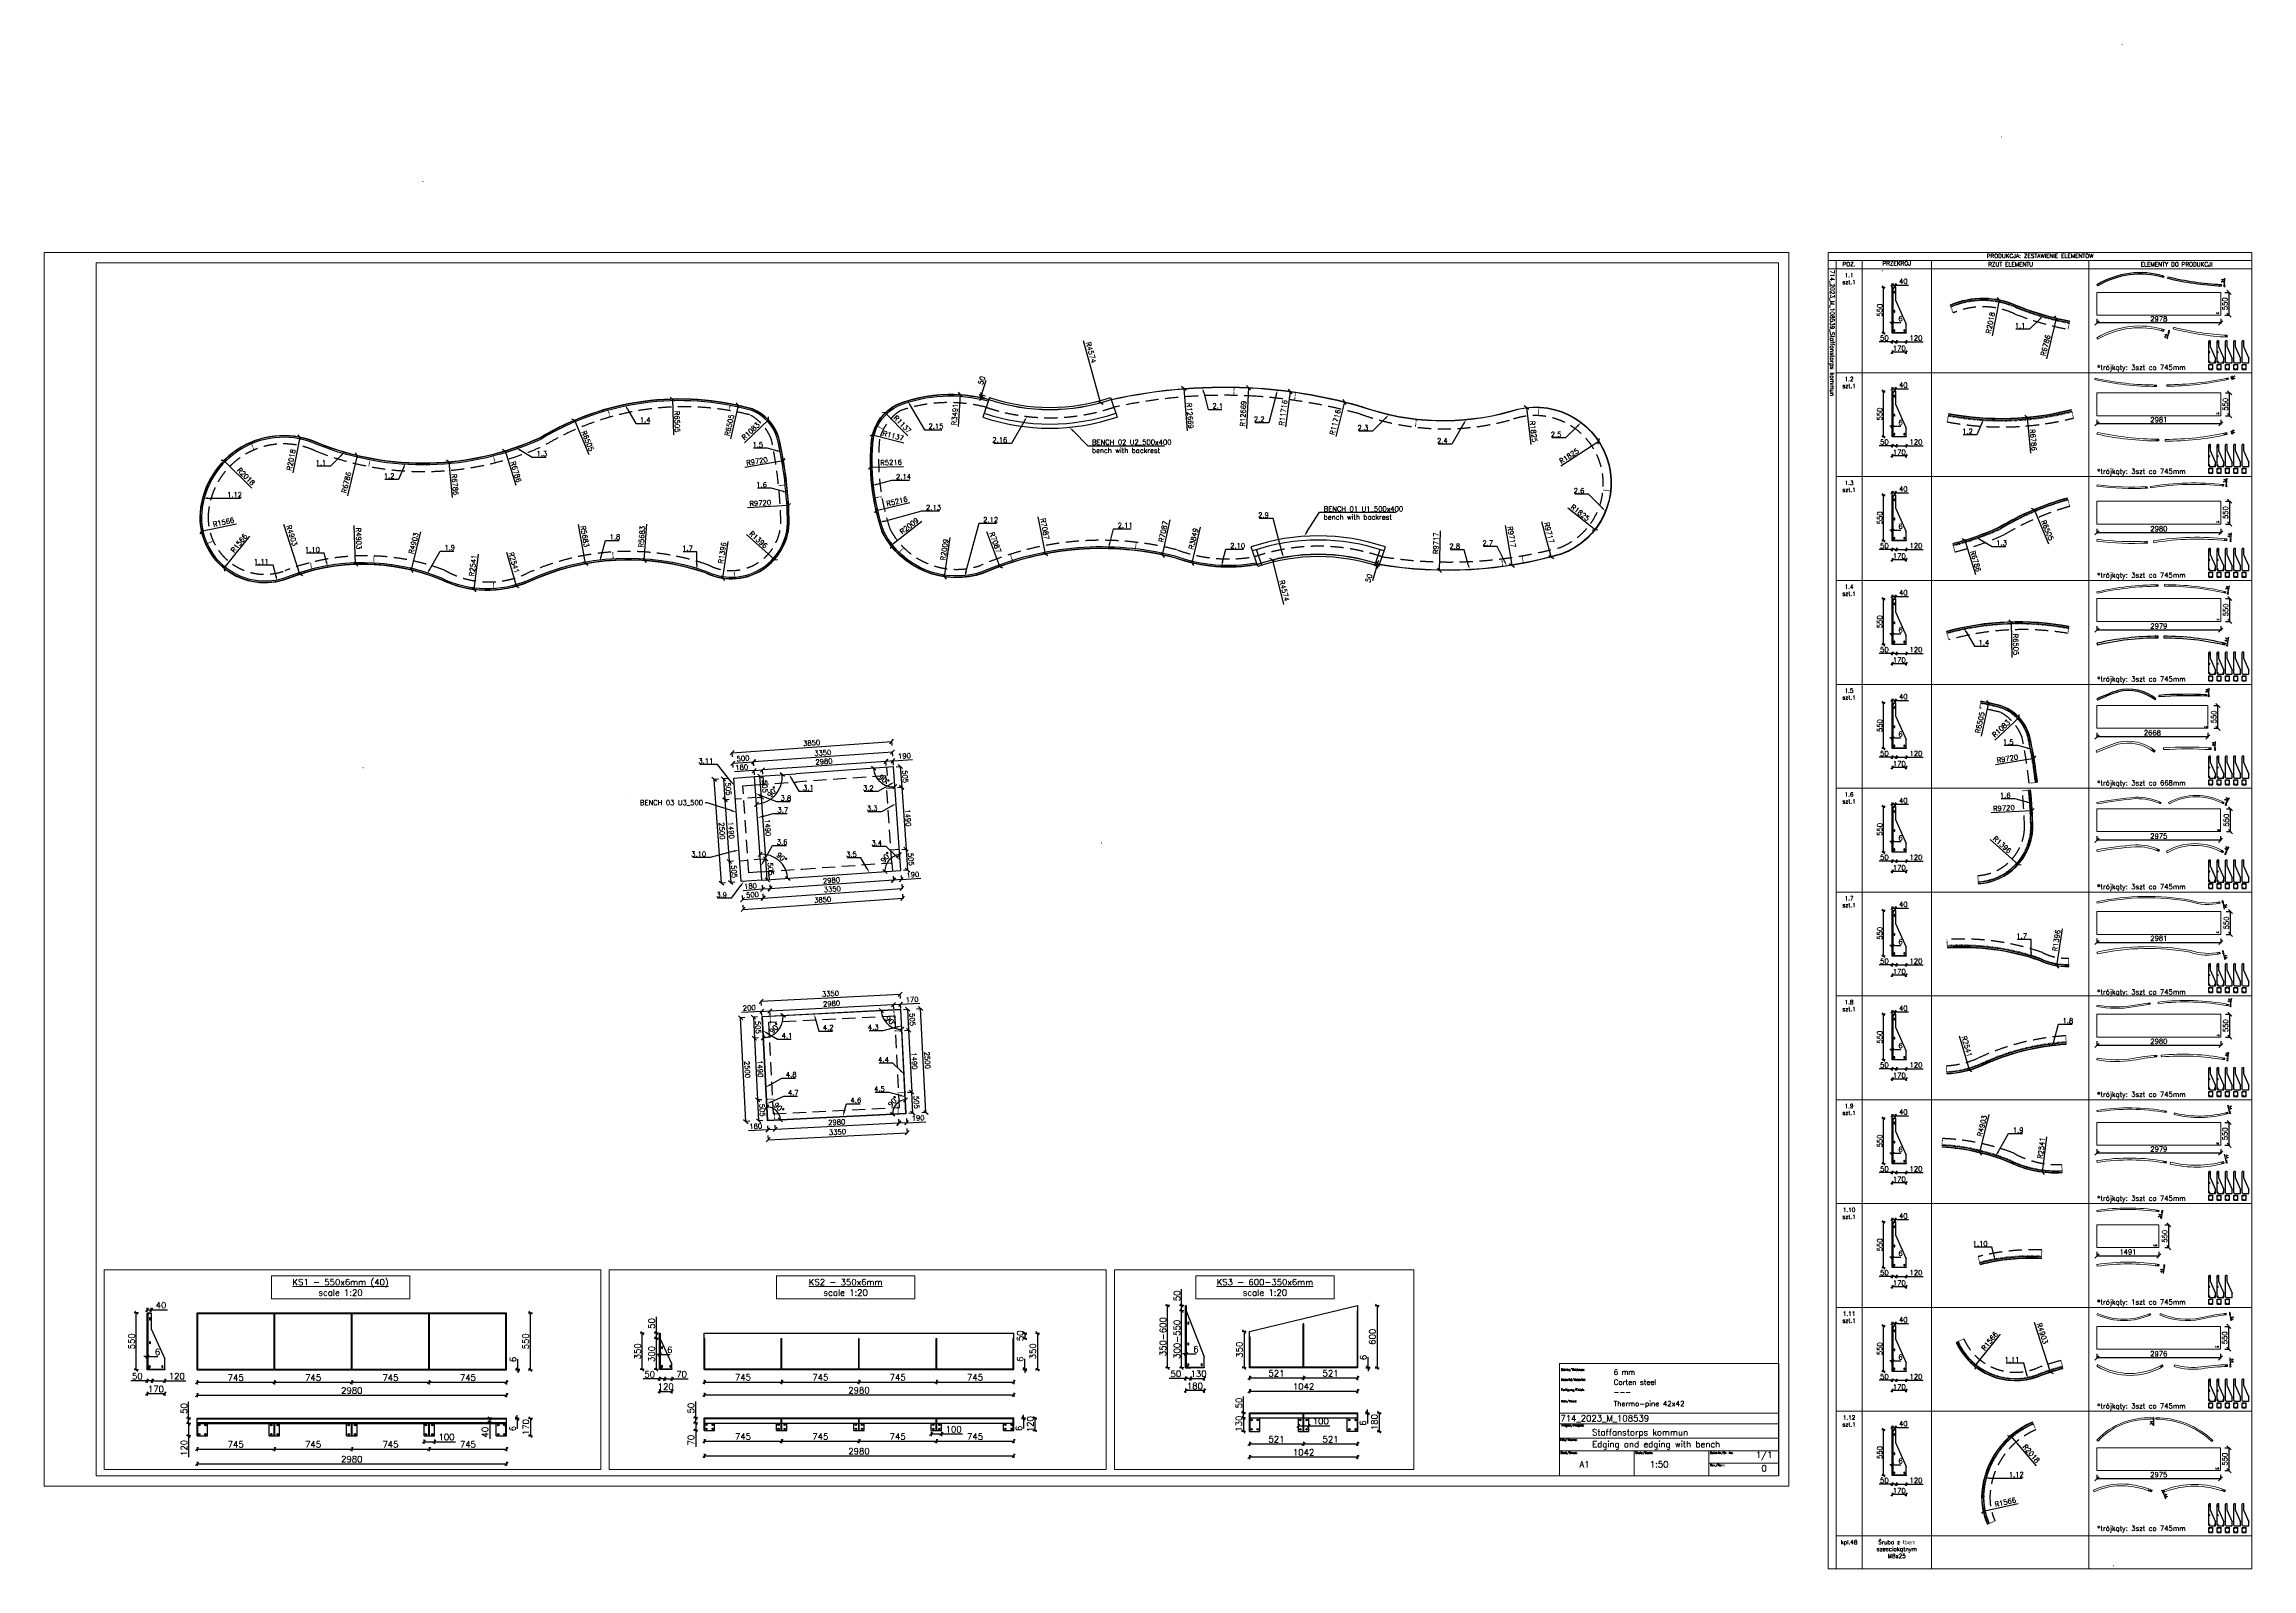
# Model space of a CAD drawing. Header units: millimetres. Extents: x 5046 to 103012, y -15969 to 47766.
# Drawn here: x 5046 to 58191, y -7989 to 28715 of the extents above; entities that cross this region are included whole.
import ezdxf
from ezdxf import colors
from ezdxf.entities.mleader import LeaderData, LeaderLine
from ezdxf.math import Vec2, Vec3

# ---------------------------------------------------------------- set-up
doc = ezdxf.new("R2010")
doc.units = ezdxf.units.MM
for name, pattern in [('ACAD_ISO03W100', [30, 12, -18]), ('ACAD_ISO10W100', [18, 12, -3, 0, -3]), ('HIDDEN2', [4.7625, 3.175, -1.5875])]:
    doc.linetypes.add(name, pattern=pattern)
doc.layers.get('0').update_dxf_attribs({"lineweight": 0})
doc.layers.get('Defpoints').update_dxf_attribs({"lineweight": 0})
for name, color, linetype, lineweight in [('DIM', 3, 'Continuous', 0), ('Kreska-kropka', 240, 'ACAD_ISO10W100', 0), ('Pomocnicze', 252, 'Continuous', 0), ('Przerywana', 230, 'ACAD_ISO03W100', 0), ('Tabelki', 7, 'Continuous', 0), ('TEXT', 2, 'Continuous', 0)]:
    doc.layers.add(name, color=color, linetype=linetype, lineweight=lineweight)
for name, color, linetype in [('L_KS1 550', 40, 'Continuous'), ('L_KS2 350', 150, 'Continuous'), ('L_KS2 550-350', 190, 'Continuous'), ('L_KS_inderside', 40, 'HIDDEN2'), ('L_U1 Bench radie bak and armrest', 112, 'Continuous'), ('L_U2 Bench radie backrest', 210, 'Continuous'), ('L_U3 Bench', 1, 'Continuous'), ('Profil główny', 7, 'Continuous')]:
    doc.layers.add(name, color=color, linetype=linetype)
doc.styles.add('Opisy 1-20', font='simplex.shx', dxfattribs={"height": 100})
doc.styles.add('Skala 1-100', font='simplex.shx', dxfattribs={"height": 300})
doc.styles.add('Skala 1-20', font='simplex.shx', dxfattribs={"height": 60})
doc.styles.add('Skala 1-50', font='simplex.shx', dxfattribs={"height": 120})
doc.dimstyles.new('Skala 1-20', dxfattribs={"dimtxt": 6, "dimasz": 30, "dimexe": 20, "dimexo": 0.625, "dimgap": 15, "dimtad": 1, "dimdec": 0, "dimtxsty": 'Skala 1-20', "dimblk": 'OBLIQUE', "dimcen": 2.5, "dimadec": 0, "dimazin": 0, "dimtfac": 1, "dimtdec": 0, "dimtmove": 0, "dimatfit": 3, "dimldrblk": 'OBLIQUE', "dimfxl": 20, "dimfxlon": 1, "dimarcsym": 0})
doc.dimstyles.new('Skala 1-50', dxfattribs={"dimtxt": 12, "dimasz": 100, "dimexe": 12.5, "dimexo": 0.625, "dimgap": 40, "dimtad": 1, "dimdec": 0, "dimtxsty": 'Skala 1-50', "dimblk": 'OBLIQUE', "dimcen": 2.5, "dimadec": 0, "dimazin": 0, "dimtfac": 1, "dimtdec": 0, "dimtmove": 0, "dimatfit": 3, "dimldrblk": 'OBLIQUE', "dimfxl": 100, "dimfxlon": 1, "dimarcsym": 0})

# ---------------------------------------------------------------- blocks, each defined once
blk = doc.blocks.new('_Oblique')
at = {"color": 0, "linetype": 'ByBlock', "lineweight": -2}
blk.add_line((-0.5, -0.5), (0.5, 0.5), dxfattribs=at)
blk = doc.blocks.new('*D450')
at = {"layer": 'Defpoints', "color": 0}
for p in [(22452, 2806), (25797, 2976), (25821, 2510)]:
    blk.add_point(p, dxfattribs=at)
at = {"layer": 'DIM', "color": 0, "lineweight": -2}
for p, q in [((22470, 2440), (22476, 2327)), ((22475, 2340), (25821, 2510)), ((25816, 2610), (25822, 2497))]:
    blk.add_line(p, q, dxfattribs=at)
at = {"layer": 'DIM', "color": 0, "linetype": 'ByBlock', "lineweight": -2, "xscale": 100, "yscale": 100, "zscale": 100}
for p, rotation in [((22475, 2340), 182.9114408919045), ((25821, 2510), 2.911440891904487)]:
    blk.add_blockref('_Oblique', p, dxfattribs=dict(at, rotation=rotation))
at = {"layer": 'DIM', "color": 0, "insert": (24143, 2525), "char_height": 120, "attachment_point": 5, "rotation": 2.9114, "style": 'Skala 1-50'}
blk.add_mtext('3350', dxfattribs=at)
blk = doc.blocks.new('*D452')
at = {"layer": 'Defpoints', "color": 0}
for p in [(25652, 5843), (25670, 5473), (22325, 5303)]:
    blk.add_point(p, dxfattribs=at)
at = {"layer": 'DIM', "color": 0, "lineweight": -2}
for p, q in [((25657, 5743), (25651, 5856)), ((22311, 5573), (22305, 5686)), ((22306, 5673), (25652, 5843))]:
    blk.add_line(p, q, dxfattribs=at)
at = {"layer": 'DIM', "color": 0, "linetype": 'ByBlock', "lineweight": -2, "xscale": 100, "yscale": 100, "zscale": 100}
for p, rotation in [((25652, 5843), 2.911440891904487), ((22306, 5673), 182.9114408919045)]:
    blk.add_blockref('_Oblique', p, dxfattribs=dict(at, rotation=rotation))
at = {"layer": 'DIM', "color": 0, "insert": (23974, 5858), "char_height": 120, "attachment_point": 5, "rotation": 2.9114, "style": 'Skala 1-50'}
blk.add_mtext('3350', dxfattribs=at)
blk = doc.blocks.new('*D487')
at = {"layer": 'Defpoints', "color": 0}
for p in [(22518, 5442), (22325, 5303), (22524, 5313)]:
    blk.add_point(p, dxfattribs=at)
at = {"layer": 'DIM', "color": 0, "lineweight": -2}
for p, q in [((22318, 5432), (21830, 5407)), ((22323, 5332), (22318, 5444)), ((22318, 5432), (22518, 5442)), ((22523, 5342), (22517, 5455))]:
    blk.add_line(p, q, dxfattribs=at)
at = {"layer": 'DIM', "color": 0, "linetype": 'ByBlock', "lineweight": -2, "xscale": 100, "yscale": 100, "zscale": 100}
for p, rotation in [((22318, 5432), 182.9114408919046), ((22518, 5442), 2.911440891904574)]:
    blk.add_blockref('_Oblique', p, dxfattribs=dict(at, rotation=rotation))
at = {"layer": 'DIM', "color": 0, "insert": (22019, 5517), "char_height": 120, "attachment_point": 5, "rotation": 2.9114, "style": 'Skala 1-50'}
blk.add_mtext('200', dxfattribs=at)
blk = doc.blocks.new('*D488')
at = {"layer": 'Defpoints', "color": 0}
for p in [(25494, 5593), (25501, 5464), (22524, 5313)]:
    blk.add_point(p, dxfattribs=at)
at = {"layer": 'DIM', "color": 0, "lineweight": -2}
for p, q in [((22523, 5342), (22517, 5455)), ((22518, 5442), (25494, 5593)), ((25499, 5494), (25493, 5606))]:
    blk.add_line(p, q, dxfattribs=at)
at = {"layer": 'DIM', "color": 0, "linetype": 'ByBlock', "lineweight": -2, "xscale": 100, "yscale": 100, "zscale": 100}
for p, rotation in [((22518, 5442), 182.9114408919044), ((25494, 5593), 2.911440891904368)]:
    blk.add_blockref('_Oblique', p, dxfattribs=dict(at, rotation=rotation))
at = {"layer": 'DIM', "color": 0, "insert": (24001, 5618), "char_height": 120, "attachment_point": 5, "rotation": 2.9114, "style": 'Skala 1-50'}
blk.add_mtext('2980', dxfattribs=at)
blk = doc.blocks.new('*D489')
at = {"layer": 'Defpoints', "color": 0}
for p in [(25501, 5464), (25664, 5602), (25670, 5473)]:
    blk.add_point(p, dxfattribs=at)
at = {"layer": 'DIM', "color": 0, "lineweight": -2}
for p, q in [((25499, 5494), (25493, 5606)), ((25494, 5593), (25664, 5602)), ((25669, 5502), (25663, 5615)), ((25664, 5602), (26129, 5626))]:
    blk.add_line(p, q, dxfattribs=at)
at = {"layer": 'DIM', "color": 0, "linetype": 'ByBlock', "lineweight": -2, "xscale": 100, "yscale": 100, "zscale": 100}
for p, rotation in [((25494, 5593), 182.9114408919065), ((25664, 5602), 2.911440891906485)]:
    blk.add_blockref('_Oblique', p, dxfattribs=dict(at, rotation=rotation))
at = {"layer": 'DIM', "color": 0, "insert": (25941, 5716), "char_height": 120, "attachment_point": 5, "rotation": 2.9114, "style": 'Skala 1-50'}
blk.add_mtext('170', dxfattribs=at)
blk = doc.blocks.new('*D497')
at = {"layer": 'Defpoints', "color": 0}
for p in [(25670, 5473), (25696, 4969), (25856, 4977)]:
    blk.add_point(p, dxfattribs=at)
at = {"layer": 'DIM', "color": 0, "lineweight": -2}
for p, q in [((25731, 5476), (25843, 5482)), ((25830, 5481), (25856, 4977)), ((25756, 4972), (25869, 4978))]:
    blk.add_line(p, q, dxfattribs=at)
at = {"layer": 'DIM', "color": 0, "linetype": 'ByBlock', "lineweight": -2, "xscale": 100, "yscale": 100, "zscale": 100}
for p, rotation in [((25830, 5481), 92.91144089190531), ((25856, 4977), 272.9114408919053)]:
    blk.add_blockref('_Oblique', p, dxfattribs=dict(at, rotation=rotation))
at = {"layer": 'DIM', "color": 0, "insert": (25943, 5234), "char_height": 120, "attachment_point": 5, "rotation": 272.9114, "style": 'Skala 1-50'}
blk.add_mtext('505', dxfattribs=at)
blk = doc.blocks.new('*D498')
at = {"layer": 'Defpoints', "color": 0}
for p in [(25772, 3481), (25932, 3489), (25797, 2976)]:
    blk.add_point(p, dxfattribs=at)
at = {"layer": 'DIM', "color": 0, "lineweight": -2}
for p, q in [((25832, 3484), (25944, 3489)), ((25957, 2984), (25932, 3489)), ((25858, 2979), (25970, 2985))]:
    blk.add_line(p, q, dxfattribs=at)
at = {"layer": 'DIM', "color": 0, "linetype": 'ByBlock', "lineweight": -2, "xscale": 100, "yscale": 100, "zscale": 100}
for p, rotation in [((25932, 3489), 92.9114408919054), ((25957, 2984), 272.9114408919054)]:
    blk.add_blockref('_Oblique', p, dxfattribs=dict(at, rotation=rotation))
at = {"layer": 'DIM', "color": 0, "insert": (26044, 3242), "char_height": 120, "attachment_point": 5, "rotation": 272.9114, "style": 'Skala 1-50'}
blk.add_mtext('505', dxfattribs=at)
blk = doc.blocks.new('*D499')
at = {"layer": 'Defpoints', "color": 0}
for p in [(25696, 4969), (25772, 3481), (25932, 3489)]:
    blk.add_point(p, dxfattribs=at)
at = {"layer": 'DIM', "color": 0, "lineweight": -2}
for p, q in [((25756, 4972), (25869, 4978)), ((25856, 4977), (25932, 3489)), ((25832, 3484), (25944, 3489))]:
    blk.add_line(p, q, dxfattribs=at)
at = {"layer": 'DIM', "color": 0, "linetype": 'ByBlock', "lineweight": -2, "xscale": 100, "yscale": 100, "zscale": 100}
for p, rotation in [((25856, 4977), 92.91144089190554), ((25932, 3489), 272.9114408919056)]:
    blk.add_blockref('_Oblique', p, dxfattribs=dict(at, rotation=rotation))
at = {"layer": 'DIM', "color": 0, "insert": (25994, 4238), "char_height": 120, "attachment_point": 5, "rotation": 272.9114, "style": 'Skala 1-50'}
blk.add_mtext('1490', dxfattribs=at)
blk = doc.blocks.new('*D500')
at = {"layer": 'Defpoints', "color": 0}
for p in [(25608, 2967), (25619, 2740), (25797, 2976)]:
    blk.add_point(p, dxfattribs=at)
at = {"layer": 'DIM', "color": 0, "lineweight": -2}
for p, q in [((25614, 2840), (25620, 2727)), ((25809, 2750), (25619, 2740)), ((25804, 2849), (25810, 2737)), ((25809, 2750), (26274, 2773))]:
    blk.add_line(p, q, dxfattribs=at)
at = {"layer": 'DIM', "color": 0, "linetype": 'ByBlock', "lineweight": -2, "xscale": 100, "yscale": 100, "zscale": 100}
for p, rotation in [((25619, 2740), 182.9114408919045), ((25809, 2750), 2.911440891904482)]:
    blk.add_blockref('_Oblique', p, dxfattribs=dict(at, rotation=rotation))
at = {"layer": 'DIM', "color": 0, "insert": (26086, 2864), "char_height": 120, "attachment_point": 5, "rotation": 2.9114, "style": 'Skala 1-50'}
blk.add_mtext('190', dxfattribs=at)
blk = doc.blocks.new('*D501')
at = {"layer": 'Defpoints', "color": 0}
for p in [(22631, 2815), (25608, 2967), (22643, 2589)]:
    blk.add_point(p, dxfattribs=at)
at = {"layer": 'DIM', "color": 0, "lineweight": -2}
for p, q in [((22638, 2688), (22644, 2576)), ((25619, 2740), (22643, 2589)), ((25614, 2840), (25620, 2727))]:
    blk.add_line(p, q, dxfattribs=at)
at = {"layer": 'DIM', "color": 0, "linetype": 'ByBlock', "lineweight": -2, "xscale": 100, "yscale": 100, "zscale": 100}
for p, rotation in [((25619, 2740), 2.91144089190353), ((22643, 2589), 182.9114408919035)]:
    blk.add_blockref('_Oblique', p, dxfattribs=dict(at, rotation=rotation))
at = {"layer": 'DIM', "color": 0, "insert": (24126, 2764), "char_height": 120, "attachment_point": 5, "rotation": 2.9114, "style": 'Skala 1-50'}
blk.add_mtext('2980', dxfattribs=at)
blk = doc.blocks.new('*D502')
at = {"layer": 'Defpoints', "color": 0}
for p in [(22452, 2806), (22631, 2815), (22463, 2579)]:
    blk.add_point(p, dxfattribs=at)
at = {"layer": 'DIM', "color": 0, "lineweight": -2}
for p, q in [((22458, 2679), (22464, 2567)), ((22638, 2688), (22644, 2576)), ((22463, 2579), (21998, 2556)), ((22643, 2589), (22463, 2579))]:
    blk.add_line(p, q, dxfattribs=at)
at = {"layer": 'DIM', "color": 0, "linetype": 'ByBlock', "lineweight": -2, "xscale": 100, "yscale": 100, "zscale": 100}
for p, rotation in [((22463, 2579), 182.9114408919204), ((22643, 2589), 2.911440891920356)]:
    blk.add_blockref('_Oblique', p, dxfattribs=dict(at, rotation=rotation))
at = {"layer": 'DIM', "color": 0, "insert": (22176, 2665), "char_height": 120, "attachment_point": 5, "rotation": 2.9114, "style": 'Skala 1-50'}
blk.add_mtext('180', dxfattribs=at)
blk = doc.blocks.new('*D503')
at = {"layer": 'Defpoints', "color": 0}
for p in [(22144, 4788), (22325, 5303), (22350, 4799)]:
    blk.add_point(p, dxfattribs=at)
at = {"layer": 'DIM', "color": 0, "lineweight": -2}
for p, q in [((22218, 5298), (22106, 5292)), ((22118, 5292), (22144, 4788)), ((22244, 4793), (22131, 4787))]:
    blk.add_line(p, q, dxfattribs=at)
at = {"layer": 'DIM', "color": 0, "linetype": 'ByBlock', "lineweight": -2, "xscale": 100, "yscale": 100, "zscale": 100}
for p, rotation in [((22118, 5292), 92.9114408919093), ((22144, 4788), 272.9114408919093)]:
    blk.add_blockref('_Oblique', p, dxfattribs=dict(at, rotation=rotation))
at = {"layer": 'DIM', "color": 0, "insert": (22231, 5045), "char_height": 120, "attachment_point": 5, "rotation": 272.9114, "style": 'Skala 1-50'}
blk.add_mtext('505', dxfattribs=at)
blk = doc.blocks.new('*D504')
at = {"layer": 'Defpoints', "color": 0}
for p in [(22350, 4799), (22220, 3300), (22426, 3311)]:
    blk.add_point(p, dxfattribs=at)
at = {"layer": 'DIM', "color": 0, "lineweight": -2}
for p, q in [((22244, 4793), (22131, 4787)), ((22144, 4788), (22220, 3300)), ((22320, 3305), (22207, 3299))]:
    blk.add_line(p, q, dxfattribs=at)
at = {"layer": 'DIM', "color": 0, "linetype": 'ByBlock', "lineweight": -2, "xscale": 100, "yscale": 100, "zscale": 100}
for p, rotation in [((22144, 4788), 92.91144089172823), ((22220, 3300), 272.9114408917282)]:
    blk.add_blockref('_Oblique', p, dxfattribs=dict(at, rotation=rotation))
at = {"layer": 'DIM', "color": 0, "insert": (22282, 4049), "char_height": 120, "attachment_point": 5, "rotation": 272.9114, "style": 'Skala 1-50'}
blk.add_mtext('1490', dxfattribs=at)
blk = doc.blocks.new('*D505')
at = {"layer": 'Defpoints', "color": 0}
for p in [(22426, 3311), (22245, 2796), (22452, 2806)]:
    blk.add_point(p, dxfattribs=at)
at = {"layer": 'DIM', "color": 0, "lineweight": -2}
for p, q in [((22320, 3305), (22207, 3299)), ((22220, 3300), (22245, 2796)), ((22345, 2801), (22233, 2795))]:
    blk.add_line(p, q, dxfattribs=at)
at = {"layer": 'DIM', "color": 0, "linetype": 'ByBlock', "lineweight": -2, "xscale": 100, "yscale": 100, "zscale": 100}
for p, rotation in [((22220, 3300), 92.91144089190432), ((22245, 2796), 272.9114408919043)]:
    blk.add_blockref('_Oblique', p, dxfattribs=dict(at, rotation=rotation))
at = {"layer": 'DIM', "color": 0, "insert": (22332, 3053), "char_height": 120, "attachment_point": 5, "rotation": 272.9114, "style": 'Skala 1-50'}
blk.add_mtext('505', dxfattribs=at)
blk = doc.blocks.new('*D506')
at = {"layer": 'Defpoints', "color": 0}
for p in [(21810, 5277), (22325, 5303), (22452, 2806)]:
    blk.add_point(p, dxfattribs=at)
at = {"layer": 'DIM', "color": 0, "lineweight": -2}
for p, q in [((21910, 5282), (21797, 5276)), ((21937, 2780), (21810, 5277)), ((22037, 2785), (21924, 2779))]:
    blk.add_line(p, q, dxfattribs=at)
at = {"layer": 'DIM', "color": 0, "linetype": 'ByBlock', "lineweight": -2, "xscale": 100, "yscale": 100, "zscale": 100}
for p, rotation in [((21810, 5277), 92.91144089190547), ((21937, 2780), 272.9114408919054)]:
    blk.add_blockref('_Oblique', p, dxfattribs=dict(at, rotation=rotation))
at = {"layer": 'DIM', "color": 0, "insert": (21973, 4033), "char_height": 120, "attachment_point": 5, "rotation": 272.9114, "style": 'Skala 1-50'}
blk.add_mtext('2500', dxfattribs=at)
blk = doc.blocks.new('*D507')
at = {"layer": 'Defpoints', "color": 0}
for p in [(25670, 5473), (26144, 5497), (25797, 2976)]:
    blk.add_point(p, dxfattribs=at)
at = {"layer": 'DIM', "color": 0, "lineweight": -2}
for p, q in [((26044, 5492), (26157, 5498)), ((26271, 3000), (26144, 5497)), ((26171, 2995), (26284, 3001))]:
    blk.add_line(p, q, dxfattribs=at)
at = {"layer": 'DIM', "color": 0, "linetype": 'ByBlock', "lineweight": -2, "xscale": 100, "yscale": 100, "zscale": 100}
for p, rotation in [((26144, 5497), 92.91144089190547), ((26271, 3000), 272.9114408919054)]:
    blk.add_blockref('_Oblique', p, dxfattribs=dict(at, rotation=rotation))
at = {"layer": 'DIM', "color": 0, "insert": (26308, 4254), "char_height": 120, "attachment_point": 5, "rotation": 272.9114, "style": 'Skala 1-50'}
blk.add_mtext('2500', dxfattribs=at)
blk = doc.blocks.new('*D515')
at = {"layer": 'Defpoints', "color": 0}
for p in [(27100, 20281), (26860, 16798)]:
    blk.add_point(p, dxfattribs=at)
at = {"layer": 'DIM', "color": 0, "lineweight": -2}
blk.add_line((27100, 20281), (27047, 19511), dxfattribs=at)
at = {"layer": 'DIM', "color": 0, "linetype": 'ByBlock', "lineweight": -2, "xscale": 100, "yscale": 100, "zscale": 100, "rotation": 86.05465242780724}
blk.add_blockref('_Oblique', (27100, 20281), dxfattribs=at)
at = {"layer": 'DIM', "color": 0, "insert": (26967, 19803), "char_height": 120, "attachment_point": 5, "rotation": 86.0547, "style": 'Skala 1-50'}
blk.add_mtext('R3491', dxfattribs=at)
blk = doc.blocks.new('*D516')
at = {"layer": 'Defpoints', "color": 0}
for p in [(25294, 19843), (26087, 19028)]:
    blk.add_point(p, dxfattribs=at)
at = {"layer": 'DIM', "color": 0, "lineweight": -2}
blk.add_line((25294, 19843), (25836, 19286), dxfattribs=at)
at = {"layer": 'DIM', "color": 0, "linetype": 'ByBlock', "lineweight": -2, "xscale": 100, "yscale": 100, "zscale": 100, "rotation": 134.2182417931211}
blk.add_blockref('_Oblique', (25294, 19843), dxfattribs=at)
at = {"layer": 'DIM', "color": 0, "insert": (25707, 19562), "char_height": 120, "attachment_point": 5, "rotation": 314.2182, "style": 'Skala 1-50'}
blk.add_mtext('R1137', dxfattribs=at)
blk = doc.blocks.new('*D517')
at = {"layer": 'Defpoints', "color": 0}
for p in [(24987, 19313), (26087, 19028)]:
    blk.add_point(p, dxfattribs=at)
at = {"layer": 'DIM', "color": 0, "lineweight": -2}
blk.add_line((24987, 19313), (25739, 19118), dxfattribs=at)
at = {"layer": 'DIM', "color": 0, "linetype": 'ByBlock', "lineweight": -2, "xscale": 100, "yscale": 100, "zscale": 100, "rotation": 165.4514646526686}
blk.add_blockref('_Oblique', (24987, 19313), dxfattribs=at)
at = {"layer": 'DIM', "color": 0, "insert": (25485, 19287), "char_height": 120, "attachment_point": 5, "rotation": 345.4515, "style": 'Skala 1-50'}
blk.add_mtext('R1137', dxfattribs=at)
blk = doc.blocks.new('*D518')
at = {"layer": 'Defpoints', "color": 0}
for p in [(30154, 18663), (24940, 18532)]:
    blk.add_point(p, dxfattribs=at)
at = {"layer": 'DIM', "color": 0, "lineweight": -2}
blk.add_line((24940, 18532), (25734, 18552), dxfattribs=at)
at = {"layer": 'DIM', "color": 0, "linetype": 'ByBlock', "lineweight": -2, "xscale": 100, "yscale": 100, "zscale": 100, "rotation": 181.434982057159}
blk.add_blockref('_Oblique', (24940, 18532), dxfattribs=at)
at = {"layer": 'DIM', "color": 0, "insert": (25434, 18645), "char_height": 120, "attachment_point": 5, "rotation": 1.435, "style": 'Skala 1-50'}
blk.add_mtext('R5216', dxfattribs=at)
blk = doc.blocks.new('*D519')
at = {"layer": 'Defpoints', "color": 0}
for p in [(30154, 18663), (25072, 17490)]:
    blk.add_point(p, dxfattribs=at)
at = {"layer": 'DIM', "color": 0, "lineweight": -2}
blk.add_line((25072, 17490), (25886, 17678), dxfattribs=at)
at = {"layer": 'DIM', "color": 0, "linetype": 'ByBlock', "lineweight": -2, "xscale": 100, "yscale": 100, "zscale": 100, "rotation": 192.9952829179763}
blk.add_blockref('_Oblique', (25072, 17490), dxfattribs=at)
at = {"layer": 'DIM', "color": 0, "insert": (25574, 17709), "char_height": 120, "attachment_point": 5, "rotation": 12.9953, "style": 'Skala 1-50'}
blk.add_mtext('R5216', dxfattribs=at)
blk = doc.blocks.new('*D520')
at = {"layer": 'Defpoints', "color": 0}
for p in [(27010, 17881), (25427, 16645)]:
    blk.add_point(p, dxfattribs=at)
at = {"layer": 'DIM', "color": 0, "lineweight": -2}
blk.add_line((25427, 16645), (26176, 17229), dxfattribs=at)
at = {"layer": 'DIM', "color": 0, "linetype": 'ByBlock', "lineweight": -2, "xscale": 100, "yscale": 100, "zscale": 100, "rotation": 217.9782854384518}
blk.add_blockref('_Oblique', (25427, 16645), dxfattribs=at)
at = {"layer": 'DIM', "color": 0, "insert": (25871, 17118), "char_height": 120, "attachment_point": 5, "rotation": 37.9783, "style": 'Skala 1-50'}
blk.add_mtext('R2009', dxfattribs=at)
blk = doc.blocks.new('*D521')
at = {"layer": 'Defpoints', "color": 0}
for p in [(27010, 17881), (26721, 15893)]:
    blk.add_point(p, dxfattribs=at)
at = {"layer": 'DIM', "color": 0, "lineweight": -2}
blk.add_line((26721, 15893), (26858, 16836), dxfattribs=at)
at = {"layer": 'DIM', "color": 0, "linetype": 'ByBlock', "lineweight": -2, "xscale": 100, "yscale": 100, "zscale": 100, "rotation": 261.7257819932567}
blk.add_blockref('_Oblique', (26721, 15893), dxfattribs=at)
at = {"layer": 'DIM', "color": 0, "insert": (26715, 16545), "char_height": 120, "attachment_point": 5, "rotation": 81.7258, "style": 'Skala 1-50'}
blk.add_mtext('R2009', dxfattribs=at)
blk = doc.blocks.new('*D522')
at = {"layer": 'Defpoints', "color": 0}
for p in [(28051, 16137), (30495, 9485)]:
    blk.add_point(p, dxfattribs=at)
at = {"layer": 'DIM', "color": 0, "lineweight": -2}
blk.add_line((28051, 16137), (27742, 16978), dxfattribs=at)
at = {"layer": 'DIM', "color": 0}
for p, q in [((30492, 9485), (30497, 9485)), ((30495, 9483), (30495, 9488))]:
    blk.add_line(p, q, dxfattribs=at)
at = {"layer": 'DIM', "color": 0, "linetype": 'ByBlock', "lineweight": -2, "xscale": 100, "yscale": 100, "zscale": 100, "rotation": 290.1733448121412}
blk.add_blockref('_Oblique', (28051, 16137), dxfattribs=at)
at = {"layer": 'DIM', "color": 0, "insert": (27943, 16721), "char_height": 120, "attachment_point": 5, "rotation": 290.1733, "style": 'Skala 1-50'}
blk.add_mtext('R7087', dxfattribs=at)
blk = doc.blocks.new('*D523')
at = {"layer": 'Defpoints', "color": 0}
for p in [(29150, 16443), (30495, 9485)]:
    blk.add_point(p, dxfattribs=at)
at = {"layer": 'DIM', "color": 0, "lineweight": -2}
blk.add_line((29150, 16443), (28977, 17334), dxfattribs=at)
at = {"layer": 'DIM', "color": 0}
for p, q in [((30492, 9485), (30497, 9485)), ((30495, 9483), (30495, 9488))]:
    blk.add_line(p, q, dxfattribs=at)
at = {"layer": 'DIM', "color": 0, "linetype": 'ByBlock', "lineweight": -2, "xscale": 100, "yscale": 100, "zscale": 100, "rotation": 280.9420303193487}
blk.add_blockref('_Oblique', (29150, 16443), dxfattribs=at)
at = {"layer": 'DIM', "color": 0, "insert": (29135, 17047), "char_height": 120, "attachment_point": 5, "rotation": 280.942, "style": 'Skala 1-50'}
blk.add_mtext('R7087', dxfattribs=at)
blk = doc.blocks.new('*D524')
at = {"layer": 'Defpoints', "color": 0}
for p in [(31969, 16417), (30495, 9485)]:
    blk.add_point(p, dxfattribs=at)
at = {"layer": 'DIM', "color": 0, "lineweight": -2}
blk.add_line((31969, 16417), (32149, 17264), dxfattribs=at)
at = {"layer": 'DIM', "color": 0}
for p, q in [((30492, 9485), (30497, 9485)), ((30495, 9483), (30495, 9488))]:
    blk.add_line(p, q, dxfattribs=at)
at = {"layer": 'DIM', "color": 0, "linetype": 'ByBlock', "lineweight": -2, "xscale": 100, "yscale": 100, "zscale": 100, "rotation": 257.9954028389058}
blk.add_blockref('_Oblique', (31969, 16417), dxfattribs=at)
at = {"layer": 'DIM', "color": 0, "insert": (31986, 16980), "char_height": 120, "attachment_point": 5, "rotation": 77.9954, "style": 'Skala 1-50'}
blk.add_mtext('R7087', dxfattribs=at)
blk = doc.blocks.new('*D525')
at = {"layer": 'Defpoints', "color": 0}
for p in [(33559, 19972), (32678, 16225)]:
    blk.add_point(p, dxfattribs=at)
at = {"layer": 'DIM', "color": 0, "lineweight": -2}
blk.add_line((32678, 16225), (32880, 17086), dxfattribs=at)
at = {"layer": 'DIM', "color": 0, "linetype": 'ByBlock', "lineweight": -2, "xscale": 100, "yscale": 100, "zscale": 100, "rotation": 256.7590080934967}
blk.add_blockref('_Oblique', (32678, 16225), dxfattribs=at)
at = {"layer": 'DIM', "color": 0, "insert": (32712, 16808), "char_height": 120, "attachment_point": 5, "rotation": 76.759, "style": 'Skala 1-50'}
blk.add_mtext('R3849', dxfattribs=at)
blk = doc.blocks.new('*D526')
at = {"layer": 'Defpoints', "color": 0}
for p in [(38831, 25762), (38637, 16047)]:
    blk.add_point(p, dxfattribs=at)
at = {"layer": 'DIM', "color": 0, "lineweight": -2}
blk.add_line((38637, 16047), (38656, 16998), dxfattribs=at)
at = {"layer": 'DIM', "color": 0, "linetype": 'ByBlock', "lineweight": -2, "xscale": 100, "yscale": 100, "zscale": 100, "rotation": 268.8568521770419}
blk.add_blockref('_Oblique', (38637, 16047), dxfattribs=at)
at = {"layer": 'DIM', "color": 0, "insert": (38550, 16700), "char_height": 120, "attachment_point": 5, "rotation": 88.8569, "style": 'Skala 1-50'}
blk.add_mtext('R9717', dxfattribs=at)
blk = doc.blocks.new('*D527')
at = {"layer": 'Defpoints', "color": 0}
for p in [(38831, 25762), (40381, 16170)]:
    blk.add_point(p, dxfattribs=at)
at = {"layer": 'DIM', "color": 0, "lineweight": -2}
blk.add_line((40381, 16170), (40226, 17131), dxfattribs=at)
at = {"layer": 'DIM', "color": 0, "linetype": 'ByBlock', "lineweight": -2, "xscale": 100, "yscale": 100, "zscale": 100, "rotation": 279.1782469050667}
blk.add_blockref('_Oblique', (40381, 16170), dxfattribs=at)
at = {"layer": 'DIM', "color": 0, "insert": (40372, 16851), "char_height": 120, "attachment_point": 5, "rotation": 279.1782, "style": 'Skala 1-50'}
blk.add_mtext('R9717', dxfattribs=at)
blk = doc.blocks.new('*D528')
at = {"layer": 'Defpoints', "color": 0}
for p in [(38831, 25762), (41327, 16371)]:
    blk.add_point(p, dxfattribs=at)
at = {"layer": 'DIM', "color": 0, "lineweight": -2}
blk.add_line((41327, 16371), (41102, 17217), dxfattribs=at)
at = {"layer": 'DIM', "color": 0, "linetype": 'ByBlock', "lineweight": -2, "xscale": 100, "yscale": 100, "zscale": 100, "rotation": 284.8839053581912}
blk.add_blockref('_Oblique', (41327, 16371), dxfattribs=at)
at = {"layer": 'DIM', "color": 0, "insert": (41276, 16952), "char_height": 120, "attachment_point": 5, "rotation": 284.8839, "style": 'Skala 1-50'}
blk.add_mtext('R9717', dxfattribs=at)
blk = doc.blocks.new('*D529')
at = {"layer": 'Defpoints', "color": 0}
for p in [(40945, 18154), (42380, 17025)]:
    blk.add_point(p, dxfattribs=at)
at = {"layer": 'DIM', "color": 0, "lineweight": -2}
blk.add_line((42380, 17025), (41723, 17542), dxfattribs=at)
at = {"layer": 'DIM', "color": 0, "linetype": 'ByBlock', "lineweight": -2, "xscale": 100, "yscale": 100, "zscale": 100, "rotation": 321.8085130118816}
blk.add_blockref('_Oblique', (42380, 17025), dxfattribs=at)
at = {"layer": 'DIM', "color": 0, "insert": (42020, 17435), "char_height": 120, "attachment_point": 5, "rotation": 321.8085, "style": 'Skala 1-50'}
blk.add_mtext('R1825', dxfattribs=at)
blk = doc.blocks.new('*D530')
at = {"layer": 'Defpoints', "color": 0}
for p in [(42473, 19153), (40945, 18154)]:
    blk.add_point(p, dxfattribs=at)
at = {"layer": 'DIM', "color": 0, "lineweight": -2}
blk.add_line((42473, 19153), (41558, 18554), dxfattribs=at)
at = {"layer": 'DIM', "color": 0, "linetype": 'ByBlock', "lineweight": -2, "xscale": 100, "yscale": 100, "zscale": 100, "rotation": 33.17486627822165}
blk.add_blockref('_Oblique', (42473, 19153), dxfattribs=at)
at = {"layer": 'DIM', "color": 0, "insert": (41754, 18802), "char_height": 120, "attachment_point": 5, "rotation": 33.1749, "style": 'Skala 1-50'}
blk.add_mtext('R1825', dxfattribs=at)
blk = doc.blocks.new('*D531')
at = {"layer": 'Defpoints', "color": 0}
for p in [(40728, 19966), (40945, 18154)]:
    blk.add_point(p, dxfattribs=at)
at = {"layer": 'DIM', "color": 0, "lineweight": -2}
blk.add_line((40728, 19966), (40834, 19080), dxfattribs=at)
at = {"layer": 'DIM', "color": 0, "linetype": 'ByBlock', "lineweight": -2, "xscale": 100, "yscale": 100, "zscale": 100, "rotation": 96.8159418541481}
blk.add_blockref('_Oblique', (40728, 19966), dxfattribs=at)
at = {"layer": 'DIM', "color": 0, "insert": (40898, 19390), "char_height": 120, "attachment_point": 5, "rotation": 276.8159, "style": 'Skala 1-50'}
blk.add_mtext('R1825', dxfattribs=at)
blk = doc.blocks.new('*D534')
at = {"layer": 'Defpoints', "color": 0}
for p in [(36352, 20103), (33469, 8747)]:
    blk.add_point(p, dxfattribs=at)
at = {"layer": 'DIM', "color": 0, "lineweight": -2}
blk.add_line((36352, 20103), (36139, 19267), dxfattribs=at)
at = {"layer": 'DIM', "color": 0, "linetype": 'ByBlock', "lineweight": -2, "xscale": 100, "yscale": 100, "zscale": 100, "rotation": 75.75390200143597}
blk.add_blockref('_Oblique', (36352, 20103), dxfattribs=at)
at = {"layer": 'DIM', "color": 0, "insert": (36124, 19613), "char_height": 120, "attachment_point": 5, "rotation": 75.7539, "style": 'Skala 1-50'}
blk.add_mtext('R11716', dxfattribs=at)
blk = doc.blocks.new('*D535')
at = {"layer": 'Defpoints', "color": 0}
for p in [(35043, 20357), (33469, 8747)]:
    blk.add_point(p, dxfattribs=at)
at = {"layer": 'DIM', "color": 0, "lineweight": -2}
blk.add_line((35043, 20357), (34926, 19499), dxfattribs=at)
at = {"layer": 'DIM', "color": 0, "linetype": 'ByBlock', "lineweight": -2, "xscale": 100, "yscale": 100, "zscale": 100, "rotation": 82.27860717984342}
blk.add_blockref('_Oblique', (35043, 20357), dxfattribs=at)
at = {"layer": 'DIM', "color": 0, "insert": (34872, 19841), "char_height": 120, "attachment_point": 5, "rotation": 82.2786, "style": 'Skala 1-50'}
blk.add_mtext('R11716', dxfattribs=at)
blk = doc.blocks.new('*D536')
at = {"layer": 'Defpoints', "color": 0}
for p in [(34037, 20449), (33462, 7793)]:
    blk.add_point(p, dxfattribs=at)
at = {"layer": 'DIM', "color": 0, "lineweight": -2}
blk.add_line((34037, 20449), (33992, 19461), dxfattribs=at)
at = {"layer": 'DIM', "color": 0, "linetype": 'ByBlock', "lineweight": -2, "xscale": 100, "yscale": 100, "zscale": 100, "rotation": 87.39799648507369}
blk.add_blockref('_Oblique', (34037, 20449), dxfattribs=at)
at = {"layer": 'DIM', "color": 0, "insert": (33908, 19820), "char_height": 120, "attachment_point": 5, "rotation": 87.398, "style": 'Skala 1-50'}
blk.add_mtext('R12669', dxfattribs=at)
blk = doc.blocks.new('*D537')
at = {"layer": 'Defpoints', "color": 0}
for p in [(32480, 20424), (33462, 7793)]:
    blk.add_point(p, dxfattribs=at)
at = {"layer": 'DIM', "color": 0, "lineweight": -2}
blk.add_line((32480, 20424), (32559, 19409), dxfattribs=at)
at = {"layer": 'DIM', "color": 0, "linetype": 'ByBlock', "lineweight": -2, "xscale": 100, "yscale": 100, "zscale": 100, "rotation": 94.44521016586648}
blk.add_blockref('_Oblique', (32480, 20424), dxfattribs=at)
at = {"layer": 'DIM', "color": 0, "insert": (32631, 19770), "char_height": 120, "attachment_point": 5, "rotation": 274.4452, "style": 'Skala 1-50'}
blk.add_mtext('R12669', dxfattribs=at)
blk = doc.blocks.new('*D563')
at = {"layer": 'Defpoints', "color": 0}
for p in [(21750, 20019), (20342, 13668)]:
    blk.add_point(p, dxfattribs=at)
at = {"layer": 'DIM', "color": 0, "lineweight": -2}
blk.add_line((21750, 20019), (21572, 19216), dxfattribs=at)
at = {"layer": 'DIM', "color": 0, "linetype": 'ByBlock', "lineweight": -2, "xscale": 100, "yscale": 100, "zscale": 100, "rotation": 77.49650349334773}
blk.add_blockref('_Oblique', (21750, 20019), dxfattribs=at)
at = {"layer": 'DIM', "color": 0, "insert": (21542, 19541), "char_height": 120, "attachment_point": 5, "rotation": 77.4965, "style": 'Skala 1-50'}
blk.add_mtext('R6505', dxfattribs=at)
blk = doc.blocks.new('*D564')
at = {"layer": 'Defpoints', "color": 0}
for p in [(22484, 19669), (21698, 18925)]:
    blk.add_point(p, dxfattribs=at)
at = {"layer": 'DIM', "color": 0, "lineweight": -2}
blk.add_line((22484, 19669), (21903, 19119), dxfattribs=at)
at = {"layer": 'DIM', "color": 0, "linetype": 'ByBlock', "lineweight": -2, "xscale": 100, "yscale": 100, "zscale": 100, "rotation": 43.41000066050708}
blk.add_blockref('_Oblique', (22484, 19669), dxfattribs=at)
at = {"layer": 'DIM', "color": 0, "insert": (22053, 19398), "char_height": 120, "attachment_point": 5, "rotation": 43.41, "style": 'Skala 1-50'}
blk.add_mtext('R1083', dxfattribs=at)
blk = doc.blocks.new('*D565')
at = {"layer": 'Defpoints', "color": 0}
for p in [(22845, 18682), (13261, 17061)]:
    blk.add_point(p, dxfattribs=at)
at = {"layer": 'DIM', "color": 0, "lineweight": -2}
blk.add_line((22845, 18682), (21914, 18525), dxfattribs=at)
at = {"layer": 'DIM', "color": 0, "linetype": 'ByBlock', "lineweight": -2, "xscale": 100, "yscale": 100, "zscale": 100, "rotation": 9.602490165630766}
blk.add_blockref('_Oblique', (22845, 18682), dxfattribs=at)
at = {"layer": 'DIM', "color": 0, "insert": (22205, 18675), "char_height": 120, "attachment_point": 5, "rotation": 9.6025, "style": 'Skala 1-50'}
blk.add_mtext('R9720', dxfattribs=at)
blk = doc.blocks.new('*D575')
at = {"layer": 'Defpoints', "color": 0}
for p in [(25491, 11317), (25527, 10813), (25689, 10825)]:
    blk.add_point(p, dxfattribs=at)
at = {"layer": 'DIM', "color": 0, "lineweight": -2}
for p, q in [((25554, 11321), (25666, 11329)), ((25654, 11328), (25689, 10825)), ((25589, 10818), (25702, 10825))]:
    blk.add_line(p, q, dxfattribs=at)
at = {"layer": 'DIM', "color": 0, "linetype": 'ByBlock', "lineweight": -2, "xscale": 100, "yscale": 100, "zscale": 100}
for p, rotation in [((25654, 11328), 94.0054182707304), ((25689, 10825), 274.0054182707304)]:
    blk.add_blockref('_Oblique', p, dxfattribs=dict(at, rotation=rotation))
at = {"layer": 'DIM', "color": 0, "insert": (25771, 11083), "char_height": 120, "attachment_point": 5, "rotation": 274.0054, "style": 'Skala 1-50'}
blk.add_mtext('505', dxfattribs=at)
blk = doc.blocks.new('*D576')
at = {"layer": 'Defpoints', "color": 0}
for p in [(25527, 10813), (25631, 9327), (25793, 9338)]:
    blk.add_point(p, dxfattribs=at)
at = {"layer": 'DIM', "color": 0, "lineweight": -2}
for p, q in [((25589, 10818), (25702, 10825)), ((25689, 10825), (25793, 9338)), ((25693, 9331), (25806, 9339))]:
    blk.add_line(p, q, dxfattribs=at)
at = {"layer": 'DIM', "color": 0, "linetype": 'ByBlock', "lineweight": -2, "xscale": 100, "yscale": 100, "zscale": 100}
for p, rotation in [((25689, 10825), 94.00541827073272), ((25793, 9338), 274.0054182707327)]:
    blk.add_blockref('_Oblique', p, dxfattribs=dict(at, rotation=rotation))
at = {"layer": 'DIM', "color": 0, "insert": (25841, 10088), "char_height": 120, "attachment_point": 5, "rotation": 274.0054, "style": 'Skala 1-50'}
blk.add_mtext('1490', dxfattribs=at)
blk = doc.blocks.new('*D577')
at = {"layer": 'Defpoints', "color": 0}
for p in [(25631, 9327), (25666, 8823), (25829, 8834)]:
    blk.add_point(p, dxfattribs=at)
at = {"layer": 'DIM', "color": 0, "lineweight": -2}
for p, q in [((25693, 9331), (25806, 9339)), ((25793, 9338), (25829, 8834)), ((25729, 8827), (25841, 8835))]:
    blk.add_line(p, q, dxfattribs=at)
at = {"layer": 'DIM', "color": 0, "linetype": 'ByBlock', "lineweight": -2, "xscale": 100, "yscale": 100, "zscale": 100}
for p, rotation in [((25793, 9338), 94.00541827072746), ((25829, 8834), 274.0054182707274)]:
    blk.add_blockref('_Oblique', p, dxfattribs=dict(at, rotation=rotation))
at = {"layer": 'DIM', "color": 0, "insert": (25911, 9093), "char_height": 120, "attachment_point": 5, "rotation": 274.0054, "style": 'Skala 1-50'}
blk.add_mtext('505', dxfattribs=at)
blk = doc.blocks.new('*D578')
at = {"layer": 'Defpoints', "color": 0}
for p in [(25476, 8810), (25492, 8590), (25666, 8823)]:
    blk.add_point(p, dxfattribs=at)
at = {"layer": 'DIM', "color": 0, "lineweight": -2}
for p, q in [((25485, 8689), (25493, 8577)), ((25681, 8603), (25492, 8590)), ((25674, 8703), (25682, 8591)), ((25681, 8603), (26146, 8636))]:
    blk.add_line(p, q, dxfattribs=at)
at = {"layer": 'DIM', "color": 0, "linetype": 'ByBlock', "lineweight": -2, "xscale": 100, "yscale": 100, "zscale": 100}
for p, rotation in [((25492, 8590), 184.0054182707321), ((25681, 8603), 4.005418270732084)]:
    blk.add_blockref('_Oblique', p, dxfattribs=dict(at, rotation=rotation))
at = {"layer": 'DIM', "color": 0, "insert": (25957, 8723), "char_height": 120, "attachment_point": 5, "rotation": 4.0054, "style": 'Skala 1-50'}
blk.add_mtext('190', dxfattribs=at)
blk = doc.blocks.new('*D579')
at = {"layer": 'Defpoints', "color": 0}
for p in [(22504, 8602), (25476, 8810), (22519, 8382)]:
    blk.add_point(p, dxfattribs=at)
at = {"layer": 'DIM', "color": 0, "lineweight": -2}
for p, q in [((25492, 8590), (22519, 8382)), ((25485, 8689), (25493, 8577)), ((22512, 8481), (22520, 8369))]:
    blk.add_line(p, q, dxfattribs=at)
at = {"layer": 'DIM', "color": 0, "linetype": 'ByBlock', "lineweight": -2, "xscale": 100, "yscale": 100, "zscale": 100}
for p, rotation in [((25492, 8590), 4.005418270732316), ((22519, 8382), 184.0054182707323)]:
    blk.add_blockref('_Oblique', p, dxfattribs=dict(at, rotation=rotation))
at = {"layer": 'DIM', "color": 0, "insert": (23998, 8585), "char_height": 120, "attachment_point": 5, "rotation": 4.0054, "style": 'Skala 1-50'}
blk.add_mtext('2980', dxfattribs=at)
blk = doc.blocks.new('*D580')
at = {"layer": 'Defpoints', "color": 0}
for p in [(22324, 8589), (22504, 8602), (22340, 8369)]:
    blk.add_point(p, dxfattribs=at)
at = {"layer": 'DIM', "color": 0, "lineweight": -2}
for p, q in [((22340, 8369), (21875, 8336)), ((22333, 8469), (22340, 8357)), ((22519, 8382), (22340, 8369)), ((22512, 8481), (22520, 8369))]:
    blk.add_line(p, q, dxfattribs=at)
at = {"layer": 'DIM', "color": 0, "linetype": 'ByBlock', "lineweight": -2, "xscale": 100, "yscale": 100, "zscale": 100}
for p, rotation in [((22340, 8369), 184.0054182706984), ((22519, 8382), 4.00541827069846)]:
    blk.add_blockref('_Oblique', p, dxfattribs=dict(at, rotation=rotation))
at = {"layer": 'DIM', "color": 0, "insert": (22050, 8449), "char_height": 120, "attachment_point": 5, "rotation": 4.0054, "style": 'Skala 1-50'}
blk.add_mtext('180', dxfattribs=at)
blk = doc.blocks.new('*D581')
at = {"layer": 'Defpoints', "color": 0}
for p in [(22324, 8589), (25666, 8823), (25696, 8391)]:
    blk.add_point(p, dxfattribs=at)
at = {"layer": 'DIM', "color": 0, "lineweight": -2}
for p, q in [((22347, 8257), (22355, 8144)), ((22354, 8157), (25696, 8391)), ((25689, 8491), (25697, 8378))]:
    blk.add_line(p, q, dxfattribs=at)
at = {"layer": 'DIM', "color": 0, "linetype": 'ByBlock', "lineweight": -2, "xscale": 100, "yscale": 100, "zscale": 100}
for p, rotation in [((22354, 8157), 184.0054182707305), ((25696, 8391), 4.005418270730484)]:
    blk.add_blockref('_Oblique', p, dxfattribs=dict(at, rotation=rotation))
at = {"layer": 'DIM', "color": 0, "insert": (24018, 8374), "char_height": 120, "attachment_point": 5, "rotation": 4.0054, "style": 'Skala 1-50'}
blk.add_mtext('3350', dxfattribs=at)
blk = doc.blocks.new('*D582')
at = {"layer": 'Defpoints', "color": 0}
for p in [(21825, 8554), (22324, 8589), (22354, 8157)]:
    blk.add_point(p, dxfattribs=at)
at = {"layer": 'DIM', "color": 0, "lineweight": -2}
for p, q in [((21849, 8222), (21857, 8109)), ((21856, 8122), (22354, 8157)), ((22347, 8257), (22355, 8144))]:
    blk.add_line(p, q, dxfattribs=at)
at = {"layer": 'DIM', "color": 0, "linetype": 'ByBlock', "lineweight": -2, "xscale": 100, "yscale": 100, "zscale": 100}
for p, rotation in [((21856, 8122), 184.0054182707296), ((22354, 8157), 4.005418270729635)]:
    blk.add_blockref('_Oblique', p, dxfattribs=dict(at, rotation=rotation))
at = {"layer": 'DIM', "color": 0, "insert": (22098, 8239), "char_height": 120, "attachment_point": 5, "rotation": 4.0054, "style": 'Skala 1-50'}
blk.add_mtext('500', dxfattribs=at)
blk = doc.blocks.new('*D583')
at = {"layer": 'Defpoints', "color": 0}
for p in [(21825, 8554), (25666, 8823), (25713, 8154)]:
    blk.add_point(p, dxfattribs=at)
at = {"layer": 'DIM', "color": 0, "lineweight": -2}
for p, q in [((21865, 7985), (21873, 7873)), ((21872, 7885), (25713, 8154)), ((25706, 8254), (25714, 8142))]:
    blk.add_line(p, q, dxfattribs=at)
at = {"layer": 'DIM', "color": 0, "linetype": 'ByBlock', "lineweight": -2, "xscale": 100, "yscale": 100, "zscale": 100}
for p, rotation in [((25713, 8154), 4.005418270730374), ((21872, 7885), 184.0054182707304)]:
    blk.add_blockref('_Oblique', p, dxfattribs=dict(at, rotation=rotation))
at = {"layer": 'DIM', "color": 0, "insert": (23786, 8119), "char_height": 120, "attachment_point": 5, "rotation": 4.0054, "style": 'Skala 1-50'}
blk.add_mtext('3850', dxfattribs=at)
blk = doc.blocks.new('*D584')
at = {"layer": 'Defpoints', "color": 0}
for p in [(21176, 11015), (21651, 11048), (21825, 8554)]:
    blk.add_point(p, dxfattribs=at)
at = {"layer": 'DIM', "color": 0, "lineweight": -2}
for p, q in [((21276, 11022), (21164, 11014)), ((21351, 8521), (21176, 11015)), ((21451, 8528), (21339, 8520))]:
    blk.add_line(p, q, dxfattribs=at)
at = {"layer": 'DIM', "color": 0, "linetype": 'ByBlock', "lineweight": -2, "xscale": 100, "yscale": 100, "zscale": 100}
for p, rotation in [((21176, 11015), 94.00541827073118), ((21351, 8521), 274.0054182707311)]:
    blk.add_blockref('_Oblique', p, dxfattribs=dict(at, rotation=rotation))
at = {"layer": 'DIM', "color": 0, "insert": (21364, 9775), "char_height": 120, "attachment_point": 5, "rotation": 274.0054, "style": 'Skala 1-50'}
blk.add_mtext('2500', dxfattribs=at)
blk = doc.blocks.new('*D585')
at = {"layer": 'Defpoints', "color": 0}
for p in [(22125, 11439), (21651, 11048), (22150, 11083)]:
    blk.add_point(p, dxfattribs=at)
at = {"layer": 'DIM', "color": 0, "lineweight": -2}
for p, q in [((21633, 11304), (21625, 11417)), ((21626, 11404), (22125, 11439)), ((22132, 11339), (22124, 11452))]:
    blk.add_line(p, q, dxfattribs=at)
at = {"layer": 'DIM', "color": 0, "linetype": 'ByBlock', "lineweight": -2, "xscale": 100, "yscale": 100, "zscale": 100}
for p, rotation in [((21626, 11404), 184.005418270742), ((22125, 11439), 4.005418270742009)]:
    blk.add_blockref('_Oblique', p, dxfattribs=dict(at, rotation=rotation))
at = {"layer": 'DIM', "color": 0, "insert": (21868, 11521), "char_height": 120, "attachment_point": 5, "rotation": 4.0054, "style": 'Skala 1-50'}
blk.add_mtext('500', dxfattribs=at)
blk = doc.blocks.new('*D586')
at = {"layer": 'Defpoints', "color": 0}
for p in [(22289, 9093), (22417, 9102), (22324, 8589)]:
    blk.add_point(p, dxfattribs=at)
at = {"layer": 'DIM', "color": 0, "lineweight": -2}
for p, q in [((22317, 9095), (22429, 9103)), ((22452, 8598), (22417, 9102)), ((22352, 8591), (22465, 8599))]:
    blk.add_line(p, q, dxfattribs=at)
at = {"layer": 'DIM', "color": 0, "linetype": 'ByBlock', "lineweight": -2, "xscale": 100, "yscale": 100, "zscale": 100}
for p, rotation in [((22417, 9102), 94.00541827072875), ((22452, 8598), 274.0054182707287)]:
    blk.add_blockref('_Oblique', p, dxfattribs=dict(at, rotation=rotation))
at = {"layer": 'DIM', "color": 0, "insert": (22534, 8857), "char_height": 120, "attachment_point": 5, "rotation": 274.0054, "style": 'Skala 1-50'}
blk.add_mtext('505', dxfattribs=at)
blk = doc.blocks.new('*D587')
at = {"layer": 'Defpoints', "color": 0}
for p in [(22185, 10579), (22313, 10588), (22289, 9093)]:
    blk.add_point(p, dxfattribs=at)
at = {"layer": 'DIM', "color": 0, "lineweight": -2}
for p, q in [((22213, 10581), (22325, 10589)), ((22417, 9102), (22313, 10588)), ((22317, 9095), (22429, 9103))]:
    blk.add_line(p, q, dxfattribs=at)
at = {"layer": 'DIM', "color": 0, "linetype": 'ByBlock', "lineweight": -2, "xscale": 100, "yscale": 100, "zscale": 100}
for p, rotation in [((22313, 10588), 94.00541827072723), ((22417, 9102), 274.0054182707273)]:
    blk.add_blockref('_Oblique', p, dxfattribs=dict(at, rotation=rotation))
at = {"layer": 'DIM', "color": 0, "insert": (22465, 9852), "char_height": 120, "attachment_point": 5, "rotation": 274.0054, "style": 'Skala 1-50'}
blk.add_mtext('1490', dxfattribs=at)
blk = doc.blocks.new('*D588')
at = {"layer": 'Defpoints', "color": 0}
for p in [(22150, 11083), (22278, 11092), (22185, 10579)]:
    blk.add_point(p, dxfattribs=at)
at = {"layer": 'DIM', "color": 0, "lineweight": -2}
for p, q in [((22178, 11085), (22290, 11093)), ((22313, 10588), (22278, 11092)), ((22213, 10581), (22325, 10589))]:
    blk.add_line(p, q, dxfattribs=at)
at = {"layer": 'DIM', "color": 0, "linetype": 'ByBlock', "lineweight": -2, "xscale": 100, "yscale": 100, "zscale": 100}
for p, rotation in [((22278, 11092), 94.00541827073114), ((22313, 10588), 274.0054182707311)]:
    blk.add_blockref('_Oblique', p, dxfattribs=dict(at, rotation=rotation))
at = {"layer": 'DIM', "color": 0, "insert": (22395, 10847), "char_height": 120, "attachment_point": 5, "rotation": 274.0054, "style": 'Skala 1-50'}
blk.add_mtext('505', dxfattribs=at)
blk = doc.blocks.new('*D589')
at = {"layer": 'Defpoints', "color": 0}
for p in [(22339, 11242), (22150, 11083), (22349, 11097)]:
    blk.add_point(p, dxfattribs=at)
at = {"layer": 'DIM', "color": 0, "lineweight": -2}
for p, q in [((22139, 11228), (21663, 11195)), ((22146, 11128), (22138, 11241)), ((22139, 11228), (22339, 11242)), ((22346, 11142), (22338, 11255))]:
    blk.add_line(p, q, dxfattribs=at)
at = {"layer": 'DIM', "color": 0, "linetype": 'ByBlock', "lineweight": -2, "xscale": 100, "yscale": 100, "zscale": 100}
for p, rotation in [((22139, 11228), 184.0054182707423), ((22339, 11242), 4.00541827074232)]:
    blk.add_blockref('_Oblique', p, dxfattribs=dict(at, rotation=rotation))
at = {"layer": 'DIM', "color": 0, "insert": (21839, 11307), "char_height": 120, "attachment_point": 5, "rotation": 4.0054, "style": 'Skala 1-50'}
blk.add_mtext('180', dxfattribs=at)
blk = doc.blocks.new('*D590')
at = {"layer": 'Defpoints', "color": 0}
for p in [(25312, 11450), (25322, 11305), (25491, 11317)]:
    blk.add_point(p, dxfattribs=at)
at = {"layer": 'DIM', "color": 0, "lineweight": -2}
for p, q in [((25319, 11350), (25311, 11463)), ((25481, 11462), (25312, 11450)), ((25488, 11362), (25480, 11475)), ((25481, 11462), (25946, 11495))]:
    blk.add_line(p, q, dxfattribs=at)
at = {"layer": 'DIM', "color": 0, "linetype": 'ByBlock', "lineweight": -2, "xscale": 100, "yscale": 100, "zscale": 100}
for p, rotation in [((25312, 11450), 184.0054182707236), ((25481, 11462), 4.005418270723605)]:
    blk.add_blockref('_Oblique', p, dxfattribs=dict(at, rotation=rotation))
at = {"layer": 'DIM', "color": 0, "insert": (25756, 11582), "char_height": 120, "attachment_point": 5, "rotation": 4.0054, "style": 'Skala 1-50'}
blk.add_mtext('190', dxfattribs=at)
blk = doc.blocks.new('*D591')
at = {"layer": 'Defpoints', "color": 0}
for p in [(22339, 11242), (25322, 11305), (22349, 11097)]:
    blk.add_point(p, dxfattribs=at)
at = {"layer": 'DIM', "color": 0, "lineweight": -2}
for p, q in [((22346, 11142), (22338, 11255)), ((25312, 11450), (22339, 11242)), ((25319, 11350), (25311, 11463))]:
    blk.add_line(p, q, dxfattribs=at)
at = {"layer": 'DIM', "color": 0, "linetype": 'ByBlock', "lineweight": -2, "xscale": 100, "yscale": 100, "zscale": 100}
for p, rotation in [((22339, 11242), 184.005418270728), ((25312, 11450), 4.005418270728005)]:
    blk.add_blockref('_Oblique', p, dxfattribs=dict(at, rotation=rotation))
at = {"layer": 'DIM', "color": 0, "insert": (23818, 11446), "char_height": 120, "attachment_point": 5, "rotation": 4.0054, "style": 'Skala 1-50'}
blk.add_mtext('2980', dxfattribs=at)
blk = doc.blocks.new('*D592')
at = {"layer": 'Defpoints', "color": 0}
for p in [(22125, 11439), (25491, 11317), (22150, 11083)]:
    blk.add_point(p, dxfattribs=at)
at = {"layer": 'DIM', "color": 0, "lineweight": -2}
for p, q in [((22132, 11339), (22124, 11452)), ((25466, 11673), (22125, 11439)), ((25473, 11573), (25466, 11686))]:
    blk.add_line(p, q, dxfattribs=at)
at = {"layer": 'DIM', "color": 0, "linetype": 'ByBlock', "lineweight": -2, "xscale": 100, "yscale": 100, "zscale": 100}
for p, rotation in [((25466, 11673), 4.005418270728637), ((22125, 11439), 184.0054182707286)]:
    blk.add_blockref('_Oblique', p, dxfattribs=dict(at, rotation=rotation))
at = {"layer": 'DIM', "color": 0, "insert": (23789, 11656), "char_height": 120, "attachment_point": 5, "rotation": 4.0054, "style": 'Skala 1-50'}
blk.add_mtext('3350', dxfattribs=at)
blk = doc.blocks.new('*D593')
at = {"layer": 'Defpoints', "color": 0}
for p in [(25449, 11928), (25491, 11317), (21651, 11048)]:
    blk.add_point(p, dxfattribs=at)
at = {"layer": 'DIM', "color": 0, "lineweight": -2}
for p, q in [((21608, 11659), (25449, 11928)), ((25456, 11828), (25448, 11940)), ((21615, 11559), (21607, 11671))]:
    blk.add_line(p, q, dxfattribs=at)
at = {"layer": 'DIM', "color": 0, "linetype": 'ByBlock', "lineweight": -2, "xscale": 100, "yscale": 100, "zscale": 100}
for p, rotation in [((21608, 11659), 184.0054182707304), ((25449, 11928), 4.005418270730374)]:
    blk.add_blockref('_Oblique', p, dxfattribs=dict(at, rotation=rotation))
at = {"layer": 'DIM', "color": 0, "insert": (23521, 11893), "char_height": 120, "attachment_point": 5, "rotation": 4.0054, "style": 'Skala 1-50'}
blk.add_mtext('3850', dxfattribs=at)
blk = doc.blocks.new('tab')
at = {"layer": 'Profil główny'}
blk.add_line((0, 5400), (0, 0), dxfattribs=at)
at = {"layer": 'Tabelki'}
for p, q in [((-10550, 0), (-10550, 5400)), ((-10550, 5400), (0, 5400)), ((-10550, 3016), (0, 3016)), ((-10550, 2500), (0, 2500)), ((-10550, 1800), (0, 1800)), ((-10550, 1200), (0, 1200)), ((-6954, 0), (-6954, 1200)), ((-3358, 0), (-3358, 1200)), ((-10550, 0), (0, 0)), ((-3358, 600), (0, 600))]:
    blk.add_line(p, q, dxfattribs=at)
at = {"layer": 'Tabelki', "attachment_point": 1, "style": 'Skala 1-100'}
for s, width, heights, insert, char_height in [('Stärke/Thicknes:', 763.02, [0], (-10472, 5156), 100), ('Material/Material:', 763.02, [0], (-10472, 4674), 100), ('\\pxql;Corten steel', 7907.63, [630], (-7935, 4626), 250), ('\\pxql;6 mm', 7907.63, [630], (-7935, 5109), 250), ('Fertigung/Finish:', 763.02, [0], (-10472, 4191), 100), ('Holz/Wood:', 763.02, [0], (-10472, 3641), 100), ('\\pxql;Thermo-pine 42x42', 7907.63, [630], (-7935, 3594), 250), ('\\pxql;---', 7907.63, [630], (-7935, 4144), 250), ('\\pxql;714_2023_M_108539', 9394.32, [0], (-10499, 2912), 300), ('\\pxql;Staffanstorps kommun', 7907.63, [630], (-8979, 2235), 300), ('Title/Theme:', 763.02, [0], (-10523, 1777), 100), ('\\pxql;Blatt/Sheet:', 2400, [0], (-10489, 1152), 100), ('\\pxql;Edging and edging with bench', 7907.63, [630], (-8973, 1667), 300), ('\\pxql;Skala/Scale:', 2400, [0], (-6898, 1152), 100), ('\\pxql;Zeich.Nr/Dr. No:', 2400, [0], (-3297, 1152), 100), ('\\pxqc;1/1', 1269, [475], (-1325, 1152), 300), ('\\pxqc;\\PA1', 2400, [0], (-10539, 1200), 300), ('\\pxqc;\\P1:50', 2400, [0], (-6947, 1200), 300), ('\\pxql;Rev./Rev.:', 2400, [0], (-3297, 552), 100), ('\\pxqc;0', 1269, [475], (-1329, 504), 300)]:
    blk.add_mtext_dynamic_manual_height_columns(s, width=width, gutter_width=65, heights=heights, dxfattribs=dict(at, insert=insert, char_height=char_height))
at = {"layer": 'Tabelki', "ltscale": 5, "insert": (-4848, 2476), "char_height": 100, "width": 11196.79, "attachment_point": 2, "style": 'Skala 1-100'}
blk.add_mtext('\\pxql;Projekt/Project:  ', dxfattribs=at)
blk = doc.blocks.new('*D600')
at = {"layer": 'Defpoints', "color": 0}
for p in [(27610, 20269), (27907, 20124), (27921, 20172)]:
    blk.add_point(p, dxfattribs=at)
at = {"layer": 'DIM', "color": 0, "lineweight": -2}
for p, q in [((27595, 20221), (27566, 20125)), ((27691, 20191), (27583, 20224)), ((27595, 20221), (27610, 20269)), ((27706, 20239), (27598, 20272)), ((27610, 20269), (27721, 20626))]:
    blk.add_line(p, q, dxfattribs=at)
at = {"layer": 'DIM', "color": 0, "linetype": 'ByBlock', "lineweight": -2, "xscale": 100, "yscale": 100, "zscale": 100}
for p, rotation in [((27595, 20221), 72.8195962759708), ((27610, 20269), 252.8195962759708)]:
    blk.add_blockref('_Oblique', p, dxfattribs=dict(at, rotation=rotation))
at = {"layer": 'DIM', "color": 0, "insert": (27614, 20620), "char_height": 120, "attachment_point": 5, "rotation": 72.8196, "style": 'Skala 1-50'}
blk.add_mtext('50', dxfattribs=at)
blk = doc.blocks.new('*D601')
at = {"layer": 'Defpoints', "color": 0}
for p in [(37060, 16175), (37075, 16222), (37130, 16153)]:
    blk.add_point(p, dxfattribs=at)
at = {"layer": 'DIM', "color": 0, "lineweight": -2}
for p, q in [((37130, 16153), (37019, 15795)), ((37060, 16174), (37142, 16149)), ((37075, 16222), (37157, 16197)), ((37145, 16201), (37130, 16153)), ((37145, 16201), (37175, 16296))]:
    blk.add_line(p, q, dxfattribs=at)
at = {"layer": 'DIM', "color": 0, "linetype": 'ByBlock', "lineweight": -2, "xscale": 100, "yscale": 100, "zscale": 100}
for p, rotation in [((37130, 16153), 72.74219482342822), ((37145, 16201), 252.7421948234282)]:
    blk.add_blockref('_Oblique', p, dxfattribs=dict(at, rotation=rotation))
at = {"layer": 'DIM', "color": 0, "insert": (36935, 15860), "char_height": 120, "attachment_point": 5, "rotation": 72.7422, "style": 'Skala 1-50'}
blk.add_mtext('50', dxfattribs=at)
blk = doc.blocks.new('*D796')
at = {"layer": 'Defpoints', "color": 0}
for p in [(-3889, -958), (-3144, -958), (-3144, -1084)]:
    blk.add_point(p, dxfattribs=at)
at = {"layer": 'DIM', "color": 0, "lineweight": -2}
for p, q in [((-3889, -1064), (-3889, -1104)), ((-3889, -1084), (-3144, -1084)), ((-3144, -1064), (-3144, -1104))]:
    blk.add_line(p, q, dxfattribs=at)
at = {"layer": 'DIM', "color": 0, "linetype": 'ByBlock', "lineweight": -2, "xscale": 30, "yscale": 30, "zscale": 30, "rotation": 180}
blk.add_blockref('_Oblique', (-3889, -1084), dxfattribs=at)
at = {"layer": 'DIM', "color": 0, "linetype": 'ByBlock', "lineweight": -2, "xscale": 30, "yscale": 30, "zscale": 30}
blk.add_blockref('_Oblique', (-3144, -1084), dxfattribs=at)
at = {"layer": 'DIM', "color": 0, "insert": (-3516, -1039), "char_height": 60, "attachment_point": 5, "style": 'Skala 1-20'}
blk.add_mtext('745', dxfattribs=at)
blk = doc.blocks.new('*D797')
at = {"layer": 'Defpoints', "color": 0}
for p in [(-3144, -958), (-2399, -958), (-2399, -1084)]:
    blk.add_point(p, dxfattribs=at)
at = {"layer": 'DIM', "color": 0, "lineweight": -2}
for p, q in [((-3144, -1064), (-3144, -1104)), ((-3144, -1084), (-2399, -1084)), ((-2399, -1064), (-2399, -1104))]:
    blk.add_line(p, q, dxfattribs=at)
at = {"layer": 'DIM', "color": 0, "linetype": 'ByBlock', "lineweight": -2, "xscale": 30, "yscale": 30, "zscale": 30, "rotation": 180}
blk.add_blockref('_Oblique', (-3144, -1084), dxfattribs=at)
at = {"layer": 'DIM', "color": 0, "linetype": 'ByBlock', "lineweight": -2, "xscale": 30, "yscale": 30, "zscale": 30}
blk.add_blockref('_Oblique', (-2399, -1084), dxfattribs=at)
at = {"layer": 'DIM', "color": 0, "insert": (-2771, -1039), "char_height": 60, "attachment_point": 5, "style": 'Skala 1-20'}
blk.add_mtext('745', dxfattribs=at)
blk = doc.blocks.new('*D798')
at = {"layer": 'Defpoints', "color": 0}
for p in [(-2399, -958), (-1654, -958), (-1654, -1084)]:
    blk.add_point(p, dxfattribs=at)
at = {"layer": 'DIM', "color": 0, "lineweight": -2}
for p, q in [((-2399, -1064), (-2399, -1104)), ((-2399, -1084), (-1654, -1084)), ((-1654, -1064), (-1654, -1104))]:
    blk.add_line(p, q, dxfattribs=at)
at = {"layer": 'DIM', "color": 0, "linetype": 'ByBlock', "lineweight": -2, "xscale": 30, "yscale": 30, "zscale": 30, "rotation": 180}
blk.add_blockref('_Oblique', (-2399, -1084), dxfattribs=at)
at = {"layer": 'DIM', "color": 0, "linetype": 'ByBlock', "lineweight": -2, "xscale": 30, "yscale": 30, "zscale": 30}
blk.add_blockref('_Oblique', (-1654, -1084), dxfattribs=at)
at = {"layer": 'DIM', "color": 0, "insert": (-2026, -1039), "char_height": 60, "attachment_point": 5, "style": 'Skala 1-20'}
blk.add_mtext('745', dxfattribs=at)
blk = doc.blocks.new('*D799')
at = {"layer": 'Defpoints', "color": 0}
for p in [(-1654, -958), (-909, -958), (-909, -1084)]:
    blk.add_point(p, dxfattribs=at)
at = {"layer": 'DIM', "color": 0, "lineweight": -2}
for p, q in [((-1654, -1064), (-1654, -1104)), ((-1654, -1084), (-909, -1084)), ((-909, -1064), (-909, -1104))]:
    blk.add_line(p, q, dxfattribs=at)
at = {"layer": 'DIM', "color": 0, "linetype": 'ByBlock', "lineweight": -2, "xscale": 30, "yscale": 30, "zscale": 30, "rotation": 180}
blk.add_blockref('_Oblique', (-1654, -1084), dxfattribs=at)
at = {"layer": 'DIM', "color": 0, "linetype": 'ByBlock', "lineweight": -2, "xscale": 30, "yscale": 30, "zscale": 30}
blk.add_blockref('_Oblique', (-909, -1084), dxfattribs=at)
at = {"layer": 'DIM', "color": 0, "insert": (-1281, -1039), "char_height": 60, "attachment_point": 5, "style": 'Skala 1-20'}
blk.add_mtext('745', dxfattribs=at)
blk = doc.blocks.new('*D800')
at = {"layer": 'Defpoints', "color": 0}
for p in [(-3889, -964), (-909, -964), (-909, -1208)]:
    blk.add_point(p, dxfattribs=at)
at = {"layer": 'DIM', "color": 0, "lineweight": -2}
for p, q in [((-3889, -1188), (-3889, -1228)), ((-3889, -1208), (-909, -1208)), ((-909, -1188), (-909, -1228))]:
    blk.add_line(p, q, dxfattribs=at)
at = {"layer": 'DIM', "color": 0, "linetype": 'ByBlock', "lineweight": -2, "xscale": 30, "yscale": 30, "zscale": 30, "rotation": 180}
blk.add_blockref('_Oblique', (-3889, -1208), dxfattribs=at)
at = {"layer": 'DIM', "color": 0, "linetype": 'ByBlock', "lineweight": -2, "xscale": 30, "yscale": 30, "zscale": 30}
blk.add_blockref('_Oblique', (-909, -1208), dxfattribs=at)
at = {"layer": 'DIM', "color": 0, "insert": (-2399, -1163), "char_height": 60, "attachment_point": 5, "style": 'Skala 1-20'}
blk.add_mtext('2980', dxfattribs=at)
blk = doc.blocks.new('*D801')
at = {"layer": 'Defpoints', "color": 0}
for p in [(-909, -414), (-909, -964), (-680, -964)]:
    blk.add_point(p, dxfattribs=at)
at = {"layer": 'DIM', "color": 0, "lineweight": -2}
for p, q in [((-700, -414), (-660, -414)), ((-680, -414), (-680, -964)), ((-700, -964), (-660, -964))]:
    blk.add_line(p, q, dxfattribs=at)
at = {"layer": 'DIM', "color": 0, "linetype": 'ByBlock', "lineweight": -2, "xscale": 30, "yscale": 30, "zscale": 30}
for p, rotation in [((-680, -414), 90), ((-680, -964), 270)]:
    blk.add_blockref('_Oblique', p, dxfattribs=dict(at, rotation=rotation))
at = {"layer": 'DIM', "color": 0, "insert": (-725, -689), "char_height": 60, "attachment_point": 5, "rotation": 90, "style": 'Skala 1-20'}
blk.add_mtext('550', dxfattribs=at)
blk = doc.blocks.new('*D802')
at = {"layer": 'Defpoints', "color": 0}
for p in [(-955, -958), (-955, -964), (-801, -958)]:
    blk.add_point(p, dxfattribs=at)
at = {"layer": 'DIM', "color": 0, "lineweight": -2}
for p, q in [((-821, -958), (-781, -958)), ((-821, -964), (-781, -964)), ((-801, -958), (-801, -861)), ((-801, -964), (-801, -958)), ((-801, -964), (-801, -994))]:
    blk.add_line(p, q, dxfattribs=at)
at = {"layer": 'DIM', "color": 0, "linetype": 'ByBlock', "lineweight": -2, "xscale": 30, "yscale": 30, "zscale": 30}
for p, rotation in [((-801, -958), 270), ((-801, -964), 90)]:
    blk.add_blockref('_Oblique', p, dxfattribs=dict(at, rotation=rotation))
at = {"layer": 'DIM', "color": 0, "insert": (-846, -864), "char_height": 60, "attachment_point": 5, "rotation": 90, "style": 'Skala 1-20'}
blk.add_mtext('6', dxfattribs=at)
blk = doc.blocks.new('*D803')
at = {"layer": 'Defpoints', "color": 0}
for p in [(-4370, -964), (-4320, -964), (-4370, -1070)]:
    blk.add_point(p, dxfattribs=at)
at = {"layer": 'DIM', "color": 0, "lineweight": -2}
for p, q in [((-4370, -1050), (-4370, -1090)), ((-4320, -1050), (-4320, -1090)), ((-4370, -1070), (-4527, -1070)), ((-4320, -1070), (-4370, -1070))]:
    blk.add_line(p, q, dxfattribs=at)
at = {"layer": 'DIM', "color": 0, "linetype": 'ByBlock', "lineweight": -2, "xscale": 30, "yscale": 30, "zscale": 30, "rotation": 180}
blk.add_blockref('_Oblique', (-4370, -1070), dxfattribs=at)
at = {"layer": 'DIM', "color": 0, "linetype": 'ByBlock', "lineweight": -2, "xscale": 30, "yscale": 30, "zscale": 30}
blk.add_blockref('_Oblique', (-4320, -1070), dxfattribs=at)
at = {"layer": 'DIM', "color": 0, "insert": (-4464, -1025), "char_height": 60, "attachment_point": 5, "style": 'Skala 1-20'}
blk.add_mtext('50', dxfattribs=at)
blk = doc.blocks.new('*D804')
at = {"layer": 'Defpoints', "color": 0}
for p in [(-4320, -964), (-4200, -964), (-4200, -1070)]:
    blk.add_point(p, dxfattribs=at)
at = {"layer": 'DIM', "color": 0, "lineweight": -2}
for p, q in [((-4320, -1050), (-4320, -1090)), ((-4200, -1050), (-4200, -1090)), ((-4320, -1070), (-4200, -1070)), ((-4200, -1070), (-3997, -1070))]:
    blk.add_line(p, q, dxfattribs=at)
at = {"layer": 'DIM', "color": 0, "linetype": 'ByBlock', "lineweight": -2, "xscale": 30, "yscale": 30, "zscale": 30, "rotation": 180}
blk.add_blockref('_Oblique', (-4320, -1070), dxfattribs=at)
at = {"layer": 'DIM', "color": 0, "linetype": 'ByBlock', "lineweight": -2, "xscale": 30, "yscale": 30, "zscale": 30}
blk.add_blockref('_Oblique', (-4200, -1070), dxfattribs=at)
at = {"layer": 'DIM', "color": 0, "insert": (-4084, -1025), "char_height": 60, "attachment_point": 5, "style": 'Skala 1-20'}
blk.add_mtext('120', dxfattribs=at)
blk = doc.blocks.new('*D805')
at = {"layer": 'Defpoints', "color": 0}
for p in [(-4370, -964), (-4200, -964), (-4370, -1194)]:
    blk.add_point(p, dxfattribs=at)
at = {"layer": 'DIM', "color": 0, "lineweight": -2}
for p, q in [((-4370, -1174), (-4370, -1214)), ((-4200, -1194), (-4370, -1194)), ((-4200, -1174), (-4200, -1214))]:
    blk.add_line(p, q, dxfattribs=at)
at = {"layer": 'DIM', "color": 0, "linetype": 'ByBlock', "lineweight": -2, "xscale": 30, "yscale": 30, "zscale": 30, "rotation": 180}
blk.add_blockref('_Oblique', (-4370, -1194), dxfattribs=at)
at = {"layer": 'DIM', "color": 0, "linetype": 'ByBlock', "lineweight": -2, "xscale": 30, "yscale": 30, "zscale": 30}
blk.add_blockref('_Oblique', (-4200, -1194), dxfattribs=at)
at = {"layer": 'DIM', "color": 0, "insert": (-4285, -1149), "char_height": 60, "attachment_point": 5, "style": 'Skala 1-20'}
blk.add_mtext('170', dxfattribs=at)
blk = doc.blocks.new('*D806')
at = {"layer": 'Defpoints', "color": 0}
for p in [(-4474, -414), (-4370, -414), (-4370, -964)]:
    blk.add_point(p, dxfattribs=at)
at = {"layer": 'DIM', "color": 0, "lineweight": -2}
for p, q in [((-4454, -414), (-4494, -414)), ((-4474, -964), (-4474, -414)), ((-4454, -964), (-4494, -964))]:
    blk.add_line(p, q, dxfattribs=at)
at = {"layer": 'DIM', "color": 0, "linetype": 'ByBlock', "lineweight": -2, "xscale": 30, "yscale": 30, "zscale": 30}
for p, rotation in [((-4474, -414), 90), ((-4474, -964), 270)]:
    blk.add_blockref('_Oblique', p, dxfattribs=dict(at, rotation=rotation))
at = {"layer": 'DIM', "color": 0, "insert": (-4519, -689), "char_height": 60, "attachment_point": 5, "rotation": 90, "style": 'Skala 1-20'}
blk.add_mtext('550', dxfattribs=at)
blk = doc.blocks.new('*D807')
at = {"layer": 'Defpoints', "color": 0}
for p in [(-4370, -749), (-4364, -749), (-4364, -836)]:
    blk.add_point(p, dxfattribs=at)
at = {"layer": 'DIM', "color": 0, "lineweight": -2}
for p, q in [((-4370, -836), (-4400, -836)), ((-4370, -816), (-4370, -856)), ((-4370, -836), (-4364, -836)), ((-4364, -816), (-4364, -856)), ((-4364, -836), (-4267, -836))]:
    blk.add_line(p, q, dxfattribs=at)
at = {"layer": 'DIM', "color": 0, "linetype": 'ByBlock', "lineweight": -2, "xscale": 30, "yscale": 30, "zscale": 30}
blk.add_blockref('_Oblique', (-4370, -836), dxfattribs=at)
at = {"layer": 'DIM', "color": 0, "linetype": 'ByBlock', "lineweight": -2, "xscale": 30, "yscale": 30, "zscale": 30, "rotation": 180}
blk.add_blockref('_Oblique', (-4364, -836), dxfattribs=at)
at = {"layer": 'DIM', "color": 0, "insert": (-4270, -791), "char_height": 60, "attachment_point": 5, "style": 'Skala 1-20'}
blk.add_mtext('6', dxfattribs=at)
blk = doc.blocks.new('*D808')
at = {"layer": 'Defpoints', "color": 0}
for p in [(-4370, -414), (-4330, -386), (-4330, -414)]:
    blk.add_point(p, dxfattribs=at)
at = {"layer": 'DIM', "color": 0, "lineweight": -2}
for p, q in [((-4370, -406), (-4370, -366)), ((-4370, -386), (-4330, -386)), ((-4330, -406), (-4330, -366)), ((-4330, -386), (-4173, -386))]:
    blk.add_line(p, q, dxfattribs=at)
at = {"layer": 'DIM', "color": 0, "linetype": 'ByBlock', "lineweight": -2, "xscale": 30, "yscale": 30, "zscale": 30, "rotation": 180}
blk.add_blockref('_Oblique', (-4370, -386), dxfattribs=at)
at = {"layer": 'DIM', "color": 0, "linetype": 'ByBlock', "lineweight": -2, "xscale": 30, "yscale": 30, "zscale": 30}
blk.add_blockref('_Oblique', (-4330, -386), dxfattribs=at)
at = {"layer": 'DIM', "color": 0, "insert": (-4236, -341), "char_height": 60, "attachment_point": 5, "style": 'Skala 1-20'}
blk.add_mtext('40', dxfattribs=at)
blk = doc.blocks.new('*D809')
at = {"layer": 'Defpoints', "color": 0}
for p in [(-3889, -1600), (-909, -1600), (-909, -1869)]:
    blk.add_point(p, dxfattribs=at)
at = {"layer": 'DIM', "color": 0, "lineweight": -2}
for p, q in [((-3889, -1849), (-3889, -1889)), ((-3889, -1869), (-909, -1869)), ((-909, -1849), (-909, -1889))]:
    blk.add_line(p, q, dxfattribs=at)
at = {"layer": 'DIM', "color": 0, "linetype": 'ByBlock', "lineweight": -2, "xscale": 30, "yscale": 30, "zscale": 30, "rotation": 180}
blk.add_blockref('_Oblique', (-3889, -1869), dxfattribs=at)
at = {"layer": 'DIM', "color": 0, "linetype": 'ByBlock', "lineweight": -2, "xscale": 30, "yscale": 30, "zscale": 30}
blk.add_blockref('_Oblique', (-909, -1869), dxfattribs=at)
at = {"layer": 'DIM', "color": 0, "insert": (-2399, -1824), "char_height": 60, "attachment_point": 5, "style": 'Skala 1-20'}
blk.add_mtext('2980', dxfattribs=at)
blk = doc.blocks.new('*D810')
at = {"layer": 'Defpoints', "color": 0}
for p in [(-3889, -1600), (-3144, -1600), (-3144, -1727)]:
    blk.add_point(p, dxfattribs=at)
at = {"layer": 'DIM', "color": 0, "lineweight": -2}
for p, q in [((-3889, -1707), (-3889, -1747)), ((-3889, -1727), (-3144, -1727)), ((-3144, -1707), (-3144, -1747))]:
    blk.add_line(p, q, dxfattribs=at)
at = {"layer": 'DIM', "color": 0, "linetype": 'ByBlock', "lineweight": -2, "xscale": 30, "yscale": 30, "zscale": 30, "rotation": 180}
blk.add_blockref('_Oblique', (-3889, -1727), dxfattribs=at)
at = {"layer": 'DIM', "color": 0, "linetype": 'ByBlock', "lineweight": -2, "xscale": 30, "yscale": 30, "zscale": 30}
blk.add_blockref('_Oblique', (-3144, -1727), dxfattribs=at)
at = {"layer": 'DIM', "color": 0, "insert": (-3516, -1682), "char_height": 60, "attachment_point": 5, "style": 'Skala 1-20'}
blk.add_mtext('745', dxfattribs=at)
blk = doc.blocks.new('*D811')
at = {"layer": 'Defpoints', "color": 0}
for p in [(-3144, -1600), (-2399, -1600), (-2399, -1727)]:
    blk.add_point(p, dxfattribs=at)
at = {"layer": 'DIM', "color": 0, "lineweight": -2}
for p, q in [((-3144, -1707), (-3144, -1747)), ((-3144, -1727), (-2399, -1727)), ((-2399, -1707), (-2399, -1747))]:
    blk.add_line(p, q, dxfattribs=at)
at = {"layer": 'DIM', "color": 0, "linetype": 'ByBlock', "lineweight": -2, "xscale": 30, "yscale": 30, "zscale": 30, "rotation": 180}
blk.add_blockref('_Oblique', (-3144, -1727), dxfattribs=at)
at = {"layer": 'DIM', "color": 0, "linetype": 'ByBlock', "lineweight": -2, "xscale": 30, "yscale": 30, "zscale": 30}
blk.add_blockref('_Oblique', (-2399, -1727), dxfattribs=at)
at = {"layer": 'DIM', "color": 0, "insert": (-2771, -1682), "char_height": 60, "attachment_point": 5, "style": 'Skala 1-20'}
blk.add_mtext('745', dxfattribs=at)
blk = doc.blocks.new('*D812')
at = {"layer": 'Defpoints', "color": 0}
for p in [(-2399, -1600), (-1654, -1600), (-1654, -1727)]:
    blk.add_point(p, dxfattribs=at)
at = {"layer": 'DIM', "color": 0, "lineweight": -2}
for p, q in [((-2399, -1707), (-2399, -1747)), ((-2399, -1727), (-1654, -1727)), ((-1654, -1707), (-1654, -1747))]:
    blk.add_line(p, q, dxfattribs=at)
at = {"layer": 'DIM', "color": 0, "linetype": 'ByBlock', "lineweight": -2, "xscale": 30, "yscale": 30, "zscale": 30, "rotation": 180}
blk.add_blockref('_Oblique', (-2399, -1727), dxfattribs=at)
at = {"layer": 'DIM', "color": 0, "linetype": 'ByBlock', "lineweight": -2, "xscale": 30, "yscale": 30, "zscale": 30}
blk.add_blockref('_Oblique', (-1654, -1727), dxfattribs=at)
at = {"layer": 'DIM', "color": 0, "insert": (-2026, -1682), "char_height": 60, "attachment_point": 5, "style": 'Skala 1-20'}
blk.add_mtext('745', dxfattribs=at)
blk = doc.blocks.new('*D813')
at = {"layer": 'Defpoints', "color": 0}
for p in [(-1654, -1600), (-909, -1600), (-909, -1727)]:
    blk.add_point(p, dxfattribs=at)
at = {"layer": 'DIM', "color": 0, "lineweight": -2}
for p, q in [((-1654, -1707), (-1654, -1747)), ((-1654, -1727), (-909, -1727)), ((-909, -1707), (-909, -1747))]:
    blk.add_line(p, q, dxfattribs=at)
at = {"layer": 'DIM', "color": 0, "linetype": 'ByBlock', "lineweight": -2, "xscale": 30, "yscale": 30, "zscale": 30, "rotation": 180}
blk.add_blockref('_Oblique', (-1654, -1727), dxfattribs=at)
at = {"layer": 'DIM', "color": 0, "linetype": 'ByBlock', "lineweight": -2, "xscale": 30, "yscale": 30, "zscale": 30}
blk.add_blockref('_Oblique', (-909, -1727), dxfattribs=at)
at = {"layer": 'DIM', "color": 0, "insert": (-1281, -1682), "char_height": 60, "attachment_point": 5, "style": 'Skala 1-20'}
blk.add_mtext('745', dxfattribs=at)
blk = doc.blocks.new('*D814')
at = {"layer": 'Defpoints', "color": 0}
for p in [(-1704, -1600), (-1604, -1600), (-1604, -1656)]:
    blk.add_point(p, dxfattribs=at)
at = {"layer": 'DIM', "color": 0, "lineweight": -2}
for p, q in [((-1704, -1636), (-1704, -1676)), ((-1704, -1656), (-1604, -1656)), ((-1604, -1636), (-1604, -1676)), ((-1604, -1656), (-1401, -1656))]:
    blk.add_line(p, q, dxfattribs=at)
at = {"layer": 'DIM', "color": 0, "linetype": 'ByBlock', "lineweight": -2, "xscale": 30, "yscale": 30, "zscale": 30, "rotation": 180}
blk.add_blockref('_Oblique', (-1704, -1656), dxfattribs=at)
at = {"layer": 'DIM', "color": 0, "linetype": 'ByBlock', "lineweight": -2, "xscale": 30, "yscale": 30, "zscale": 30}
blk.add_blockref('_Oblique', (-1604, -1656), dxfattribs=at)
at = {"layer": 'DIM', "color": 0, "insert": (-1487, -1611), "char_height": 60, "attachment_point": 5, "style": 'Skala 1-20'}
blk.add_mtext('100', dxfattribs=at)
blk = doc.blocks.new('*D815')
at = {"layer": 'Defpoints', "color": 0}
for p in [(-3883, -1480), (-3970, -1600), (-3883, -1600)]:
    blk.add_point(p, dxfattribs=at)
at = {"layer": 'DIM', "color": 0, "lineweight": -2}
for p, q in [((-3950, -1480), (-3990, -1480)), ((-3970, -1480), (-3970, -1600)), ((-3950, -1600), (-3990, -1600)), ((-3970, -1600), (-3970, -1803))]:
    blk.add_line(p, q, dxfattribs=at)
at = {"layer": 'DIM', "color": 0, "linetype": 'ByBlock', "lineweight": -2, "xscale": 30, "yscale": 30, "zscale": 30}
for p, rotation in [((-3970, -1480), 90), ((-3970, -1600), 270)]:
    blk.add_blockref('_Oblique', p, dxfattribs=dict(at, rotation=rotation))
at = {"layer": 'DIM', "color": 0, "insert": (-4015, -1716), "char_height": 60, "attachment_point": 5, "rotation": 90, "style": 'Skala 1-20'}
blk.add_mtext('120', dxfattribs=at)
blk = doc.blocks.new('*D816')
at = {"layer": 'Defpoints', "color": 0}
for p in [(-3970, -1430), (-3883, -1430), (-3883, -1480)]:
    blk.add_point(p, dxfattribs=at)
at = {"layer": 'DIM', "color": 0, "lineweight": -2}
for p, q in [((-3970, -1430), (-3970, -1273)), ((-3950, -1430), (-3990, -1430)), ((-3950, -1480), (-3990, -1480)), ((-3970, -1480), (-3970, -1430))]:
    blk.add_line(p, q, dxfattribs=at)
at = {"layer": 'DIM', "color": 0, "linetype": 'ByBlock', "lineweight": -2, "xscale": 30, "yscale": 30, "zscale": 30}
for p, rotation in [((-3970, -1430), 90), ((-3970, -1480), 270)]:
    blk.add_blockref('_Oblique', p, dxfattribs=dict(at, rotation=rotation))
at = {"layer": 'DIM', "color": 0, "insert": (-4015, -1336), "char_height": 60, "attachment_point": 5, "rotation": 90, "style": 'Skala 1-20'}
blk.add_mtext('50', dxfattribs=at)
blk = doc.blocks.new('*D817')
at = {"layer": 'Defpoints', "color": 0}
for p in [(-939, -1430), (-939, -1436), (-806, -1436)]:
    blk.add_point(p, dxfattribs=at)
at = {"layer": 'DIM', "color": 0, "lineweight": -2}
for p, q in [((-826, -1430), (-786, -1430)), ((-826, -1436), (-786, -1436)), ((-806, -1430), (-806, -1400)), ((-806, -1430), (-806, -1436)), ((-806, -1436), (-806, -1533))]:
    blk.add_line(p, q, dxfattribs=at)
at = {"layer": 'DIM', "color": 0, "linetype": 'ByBlock', "lineweight": -2, "xscale": 30, "yscale": 30, "zscale": 30}
for p, rotation in [((-806, -1430), 270), ((-806, -1436), 90)]:
    blk.add_blockref('_Oblique', p, dxfattribs=dict(at, rotation=rotation))
at = {"layer": 'DIM', "color": 0, "insert": (-851, -1530), "char_height": 60, "attachment_point": 5, "rotation": 90, "style": 'Skala 1-20'}
blk.add_mtext('6', dxfattribs=at)
blk = doc.blocks.new('*D818')
at = {"layer": 'Defpoints', "color": 0}
for p in [(-924, -1430), (-924, -1600), (-678, -1600)]:
    blk.add_point(p, dxfattribs=at)
at = {"layer": 'DIM', "color": 0, "lineweight": -2}
for p, q in [((-698, -1430), (-658, -1430)), ((-678, -1430), (-678, -1600)), ((-698, -1600), (-658, -1600))]:
    blk.add_line(p, q, dxfattribs=at)
at = {"layer": 'DIM', "color": 0, "linetype": 'ByBlock', "lineweight": -2, "xscale": 30, "yscale": 30, "zscale": 30}
for p, rotation in [((-678, -1430), 90), ((-678, -1600), 270)]:
    blk.add_blockref('_Oblique', p, dxfattribs=dict(at, rotation=rotation))
at = {"layer": 'DIM', "color": 0, "insert": (-723, -1515), "char_height": 60, "attachment_point": 5, "rotation": 90, "style": 'Skala 1-20'}
blk.add_mtext('170', dxfattribs=at)
blk = doc.blocks.new('*D819')
at = {"layer": 'Defpoints', "color": 0}
for p in [(-1071, -1470), (-909, -1430), (-909, -1470)]:
    blk.add_point(p, dxfattribs=at)
at = {"layer": 'DIM', "color": 0, "lineweight": -2}
for p, q in [((-1051, -1430), (-1091, -1430)), ((-1051, -1470), (-1091, -1470)), ((-1071, -1430), (-1071, -1470)), ((-1071, -1470), (-1071, -1627))]:
    blk.add_line(p, q, dxfattribs=at)
at = {"layer": 'DIM', "color": 0, "linetype": 'ByBlock', "lineweight": -2, "xscale": 30, "yscale": 30, "zscale": 30}
for p, rotation in [((-1071, -1430), 90), ((-1071, -1470), 270)]:
    blk.add_blockref('_Oblique', p, dxfattribs=dict(at, rotation=rotation))
at = {"layer": 'DIM', "color": 0, "insert": (-1116, -1564), "char_height": 60, "attachment_point": 5, "rotation": 90, "style": 'Skala 1-20'}
blk.add_mtext('40', dxfattribs=at)
blk = doc.blocks.new('*D821')
at = {"layer": 'Defpoints', "color": 0}
for p in [(-3869, -955), (-3124, -955), (-3124, -1081)]:
    blk.add_point(p, dxfattribs=at)
at = {"layer": 'DIM', "color": 0, "lineweight": -2}
for p, q in [((-3869, -1061), (-3869, -1101)), ((-3124, -1061), (-3124, -1101)), ((-3869, -1081), (-3124, -1081))]:
    blk.add_line(p, q, dxfattribs=at)
at = {"layer": 'DIM', "color": 0, "linetype": 'ByBlock', "lineweight": -2, "xscale": 30, "yscale": 30, "zscale": 30, "rotation": 180}
blk.add_blockref('_Oblique', (-3869, -1081), dxfattribs=at)
at = {"layer": 'DIM', "color": 0, "linetype": 'ByBlock', "lineweight": -2, "xscale": 30, "yscale": 30, "zscale": 30}
blk.add_blockref('_Oblique', (-3124, -1081), dxfattribs=at)
at = {"layer": 'DIM', "color": 0, "insert": (-3496, -1036), "char_height": 60, "attachment_point": 5, "style": 'Skala 1-20'}
blk.add_mtext('745', dxfattribs=at)
blk = doc.blocks.new('*D822')
at = {"layer": 'Defpoints', "color": 0}
for p in [(-3124, -955), (-2379, -955), (-2379, -1081)]:
    blk.add_point(p, dxfattribs=at)
at = {"layer": 'DIM', "color": 0, "lineweight": -2}
for p, q in [((-3124, -1061), (-3124, -1101)), ((-2379, -1061), (-2379, -1101)), ((-3124, -1081), (-2379, -1081))]:
    blk.add_line(p, q, dxfattribs=at)
at = {"layer": 'DIM', "color": 0, "linetype": 'ByBlock', "lineweight": -2, "xscale": 30, "yscale": 30, "zscale": 30, "rotation": 180}
blk.add_blockref('_Oblique', (-3124, -1081), dxfattribs=at)
at = {"layer": 'DIM', "color": 0, "linetype": 'ByBlock', "lineweight": -2, "xscale": 30, "yscale": 30, "zscale": 30}
blk.add_blockref('_Oblique', (-2379, -1081), dxfattribs=at)
at = {"layer": 'DIM', "color": 0, "insert": (-2751, -1036), "char_height": 60, "attachment_point": 5, "style": 'Skala 1-20'}
blk.add_mtext('745', dxfattribs=at)
blk = doc.blocks.new('*D823')
at = {"layer": 'Defpoints', "color": 0}
for p in [(-2379, -955), (-1634, -955), (-1634, -1081)]:
    blk.add_point(p, dxfattribs=at)
at = {"layer": 'DIM', "color": 0, "lineweight": -2}
for p, q in [((-2379, -1061), (-2379, -1101)), ((-1634, -1061), (-1634, -1101)), ((-2379, -1081), (-1634, -1081))]:
    blk.add_line(p, q, dxfattribs=at)
at = {"layer": 'DIM', "color": 0, "linetype": 'ByBlock', "lineweight": -2, "xscale": 30, "yscale": 30, "zscale": 30, "rotation": 180}
blk.add_blockref('_Oblique', (-2379, -1081), dxfattribs=at)
at = {"layer": 'DIM', "color": 0, "linetype": 'ByBlock', "lineweight": -2, "xscale": 30, "yscale": 30, "zscale": 30}
blk.add_blockref('_Oblique', (-1634, -1081), dxfattribs=at)
at = {"layer": 'DIM', "color": 0, "insert": (-2006, -1036), "char_height": 60, "attachment_point": 5, "style": 'Skala 1-20'}
blk.add_mtext('745', dxfattribs=at)
blk = doc.blocks.new('*D824')
at = {"layer": 'Defpoints', "color": 0}
for p in [(-1634, -955), (-889, -955), (-889, -1081)]:
    blk.add_point(p, dxfattribs=at)
at = {"layer": 'DIM', "color": 0, "lineweight": -2}
for p, q in [((-1634, -1061), (-1634, -1101)), ((-889, -1061), (-889, -1101)), ((-1634, -1081), (-889, -1081))]:
    blk.add_line(p, q, dxfattribs=at)
at = {"layer": 'DIM', "color": 0, "linetype": 'ByBlock', "lineweight": -2, "xscale": 30, "yscale": 30, "zscale": 30, "rotation": 180}
blk.add_blockref('_Oblique', (-1634, -1081), dxfattribs=at)
at = {"layer": 'DIM', "color": 0, "linetype": 'ByBlock', "lineweight": -2, "xscale": 30, "yscale": 30, "zscale": 30}
blk.add_blockref('_Oblique', (-889, -1081), dxfattribs=at)
at = {"layer": 'DIM', "color": 0, "insert": (-1261, -1036), "char_height": 60, "attachment_point": 5, "style": 'Skala 1-20'}
blk.add_mtext('745', dxfattribs=at)
blk = doc.blocks.new('*D825')
at = {"layer": 'Defpoints', "color": 0}
for p in [(-3869, -961), (-889, -961), (-889, -1205)]:
    blk.add_point(p, dxfattribs=at)
at = {"layer": 'DIM', "color": 0, "lineweight": -2}
for p, q in [((-3869, -1185), (-3869, -1225)), ((-3869, -1205), (-889, -1205)), ((-889, -1185), (-889, -1225))]:
    blk.add_line(p, q, dxfattribs=at)
at = {"layer": 'DIM', "color": 0, "linetype": 'ByBlock', "lineweight": -2, "xscale": 30, "yscale": 30, "zscale": 30, "rotation": 180}
blk.add_blockref('_Oblique', (-3869, -1205), dxfattribs=at)
at = {"layer": 'DIM', "color": 0, "linetype": 'ByBlock', "lineweight": -2, "xscale": 30, "yscale": 30, "zscale": 30}
blk.add_blockref('_Oblique', (-889, -1205), dxfattribs=at)
at = {"layer": 'DIM', "color": 0, "insert": (-2379, -1160), "char_height": 60, "attachment_point": 5, "style": 'Skala 1-20'}
blk.add_mtext('2980', dxfattribs=at)
blk = doc.blocks.new('*D826')
at = {"layer": 'Defpoints', "color": 0}
for p in [(-889, -611), (-889, -961), (-660, -961)]:
    blk.add_point(p, dxfattribs=at)
at = {"layer": 'DIM', "color": 0, "lineweight": -2}
for p, q in [((-680, -611), (-640, -611)), ((-660, -611), (-660, -961)), ((-680, -961), (-640, -961))]:
    blk.add_line(p, q, dxfattribs=at)
at = {"layer": 'DIM', "color": 0, "linetype": 'ByBlock', "lineweight": -2, "xscale": 30, "yscale": 30, "zscale": 30}
for p, rotation in [((-660, -611), 90), ((-660, -961), 270)]:
    blk.add_blockref('_Oblique', p, dxfattribs=dict(at, rotation=rotation))
at = {"layer": 'DIM', "color": 0, "insert": (-705, -786), "char_height": 60, "attachment_point": 5, "rotation": 90, "style": 'Skala 1-20'}
blk.add_mtext('350', dxfattribs=at)
blk = doc.blocks.new('*D827')
at = {"layer": 'Defpoints', "color": 0}
for p in [(-889, -611), (-889, -661), (-782, -661)]:
    blk.add_point(p, dxfattribs=at)
at = {"layer": 'DIM', "color": 0, "lineweight": -2}
for p, q in [((-802, -611), (-762, -611)), ((-782, -611), (-782, -661)), ((-802, -661), (-762, -661))]:
    blk.add_line(p, q, dxfattribs=at)
at = {"layer": 'DIM', "color": 0, "linetype": 'ByBlock', "lineweight": -2, "xscale": 30, "yscale": 30, "zscale": 30}
for p, rotation in [((-782, -611), 90), ((-782, -661), 270)]:
    blk.add_blockref('_Oblique', p, dxfattribs=dict(at, rotation=rotation))
at = {"layer": 'DIM', "color": 0, "insert": (-827, -636), "char_height": 60, "attachment_point": 5, "rotation": 90, "style": 'Skala 1-20'}
blk.add_mtext('50', dxfattribs=at)
blk = doc.blocks.new('*D828')
at = {"layer": 'Defpoints', "color": 0}
for p in [(-936, -955), (-936, -961), (-782, -955)]:
    blk.add_point(p, dxfattribs=at)
at = {"layer": 'DIM', "color": 0, "lineweight": -2}
for p, q in [((-802, -955), (-762, -955)), ((-802, -961), (-762, -961)), ((-782, -955), (-782, -858)), ((-782, -961), (-782, -955)), ((-782, -961), (-782, -991))]:
    blk.add_line(p, q, dxfattribs=at)
at = {"layer": 'DIM', "color": 0, "linetype": 'ByBlock', "lineweight": -2, "xscale": 30, "yscale": 30, "zscale": 30}
for p, rotation in [((-782, -955), 270), ((-782, -961), 90)]:
    blk.add_blockref('_Oblique', p, dxfattribs=dict(at, rotation=rotation))
at = {"layer": 'DIM', "color": 0, "insert": (-827, -861), "char_height": 60, "attachment_point": 5, "rotation": 90, "style": 'Skala 1-20'}
blk.add_mtext('6', dxfattribs=at)
blk = doc.blocks.new('*D829')
at = {"layer": 'Defpoints', "color": 0}
for p in [(-4250, -961), (-4180, -961), (-4180, -1051)]:
    blk.add_point(p, dxfattribs=at)
at = {"layer": 'DIM', "color": 0, "lineweight": -2}
for p, q in [((-4250, -1031), (-4250, -1071)), ((-4250, -1051), (-4180, -1051)), ((-4180, -1031), (-4180, -1071)), ((-4180, -1051), (-4023, -1051))]:
    blk.add_line(p, q, dxfattribs=at)
at = {"layer": 'DIM', "color": 0, "linetype": 'ByBlock', "lineweight": -2, "xscale": 30, "yscale": 30, "zscale": 30, "rotation": 180}
blk.add_blockref('_Oblique', (-4250, -1051), dxfattribs=at)
at = {"layer": 'DIM', "color": 0, "linetype": 'ByBlock', "lineweight": -2, "xscale": 30, "yscale": 30, "zscale": 30}
blk.add_blockref('_Oblique', (-4180, -1051), dxfattribs=at)
at = {"layer": 'DIM', "color": 0, "insert": (-4087, -1006), "char_height": 60, "attachment_point": 5, "style": 'Skala 1-20'}
blk.add_mtext('70', dxfattribs=at)
blk = doc.blocks.new('*D830')
at = {"layer": 'Defpoints', "color": 0}
for p in [(-4300, -947), (-4300, -1051), (-4250, -961)]:
    blk.add_point(p, dxfattribs=at)
at = {"layer": 'DIM', "color": 0, "lineweight": -2}
for p, q in [((-4300, -1051), (-4458, -1051)), ((-4300, -1031), (-4300, -1071)), ((-4250, -1051), (-4300, -1051)), ((-4250, -1031), (-4250, -1071))]:
    blk.add_line(p, q, dxfattribs=at)
at = {"layer": 'DIM', "color": 0, "linetype": 'ByBlock', "lineweight": -2, "xscale": 30, "yscale": 30, "zscale": 30, "rotation": 180}
blk.add_blockref('_Oblique', (-4300, -1051), dxfattribs=at)
at = {"layer": 'DIM', "color": 0, "linetype": 'ByBlock', "lineweight": -2, "xscale": 30, "yscale": 30, "zscale": 30}
blk.add_blockref('_Oblique', (-4250, -1051), dxfattribs=at)
at = {"layer": 'DIM', "color": 0, "insert": (-4394, -1006), "char_height": 60, "attachment_point": 5, "style": 'Skala 1-20'}
blk.add_mtext('50', dxfattribs=at)
blk = doc.blocks.new('*D831')
at = {"layer": 'Defpoints', "color": 0}
for p in [(-4300, -947), (-4180, -947), (-4180, -1171)]:
    blk.add_point(p, dxfattribs=at)
at = {"layer": 'DIM', "color": 0, "lineweight": -2}
for p, q in [((-4300, -1151), (-4300, -1191)), ((-4300, -1171), (-4180, -1171)), ((-4180, -1151), (-4180, -1191))]:
    blk.add_line(p, q, dxfattribs=at)
at = {"layer": 'DIM', "color": 0, "linetype": 'ByBlock', "lineweight": -2, "xscale": 30, "yscale": 30, "zscale": 30, "rotation": 180}
blk.add_blockref('_Oblique', (-4300, -1171), dxfattribs=at)
at = {"layer": 'DIM', "color": 0, "linetype": 'ByBlock', "lineweight": -2, "xscale": 30, "yscale": 30, "zscale": 30}
blk.add_blockref('_Oblique', (-4180, -1171), dxfattribs=at)
at = {"layer": 'DIM', "color": 0, "insert": (-4240, -1126), "char_height": 60, "attachment_point": 5, "style": 'Skala 1-20'}
blk.add_mtext('120', dxfattribs=at)
blk = doc.blocks.new('*D832')
at = {"layer": 'Defpoints', "color": 0}
for p in [(-4466, -611), (-4297, -611), (-4281, -961)]:
    blk.add_point(p, dxfattribs=at)
at = {"layer": 'DIM', "color": 0, "lineweight": -2}
for p, q in [((-4446, -611), (-4486, -611)), ((-4466, -961), (-4466, -611)), ((-4446, -961), (-4486, -961))]:
    blk.add_line(p, q, dxfattribs=at)
at = {"layer": 'DIM', "color": 0, "linetype": 'ByBlock', "lineweight": -2, "xscale": 30, "yscale": 30, "zscale": 30}
for p, rotation in [((-4466, -611), 90), ((-4466, -961), 270)]:
    blk.add_blockref('_Oblique', p, dxfattribs=dict(at, rotation=rotation))
at = {"layer": 'DIM', "color": 0, "insert": (-4511, -786), "char_height": 60, "attachment_point": 5, "rotation": 90, "style": 'Skala 1-20'}
blk.add_mtext('350', dxfattribs=at)
blk = doc.blocks.new('*D833')
at = {"layer": 'Defpoints', "color": 0}
for p in [(-4330, -661), (-4294, -661), (-4250, -961)]:
    blk.add_point(p, dxfattribs=at)
at = {"layer": 'DIM', "color": 0, "lineweight": -2}
for p, q in [((-4310, -661), (-4350, -661)), ((-4330, -961), (-4330, -661)), ((-4310, -961), (-4350, -961))]:
    blk.add_line(p, q, dxfattribs=at)
at = {"layer": 'DIM', "color": 0, "linetype": 'ByBlock', "lineweight": -2, "xscale": 30, "yscale": 30, "zscale": 30}
for p, rotation in [((-4330, -661), 90), ((-4330, -961), 270)]:
    blk.add_blockref('_Oblique', p, dxfattribs=dict(at, rotation=rotation))
at = {"layer": 'DIM', "color": 0, "insert": (-4375, -811), "char_height": 60, "attachment_point": 5, "rotation": 90, "style": 'Skala 1-20'}
blk.add_mtext('300', dxfattribs=at)
blk = doc.blocks.new('*D834')
at = {"layer": 'Defpoints', "color": 0}
for p in [(-4330, -611), (-4294, -611), (-4294, -661)]:
    blk.add_point(p, dxfattribs=at)
at = {"layer": 'DIM', "color": 0, "lineweight": -2}
for p, q in [((-4310, -611), (-4350, -611)), ((-4330, -611), (-4330, -454)), ((-4330, -661), (-4330, -611)), ((-4310, -661), (-4350, -661))]:
    blk.add_line(p, q, dxfattribs=at)
at = {"layer": 'DIM', "color": 0, "linetype": 'ByBlock', "lineweight": -2, "xscale": 30, "yscale": 30, "zscale": 30}
for p, rotation in [((-4330, -611), 90), ((-4330, -661), 270)]:
    blk.add_blockref('_Oblique', p, dxfattribs=dict(at, rotation=rotation))
at = {"layer": 'DIM', "color": 0, "insert": (-4375, -517), "char_height": 60, "attachment_point": 5, "rotation": 90, "style": 'Skala 1-20'}
blk.add_mtext('50', dxfattribs=at)
blk = doc.blocks.new('*D835')
at = {"layer": 'Defpoints', "color": 0}
for p in [(-4300, -838), (-4294, -816), (-4294, -838)]:
    blk.add_point(p, dxfattribs=at)
at = {"layer": 'DIM', "color": 0, "lineweight": -2}
for p, q in [((-4300, -816), (-4330, -816)), ((-4300, -836), (-4300, -796)), ((-4300, -816), (-4294, -816)), ((-4294, -836), (-4294, -796)), ((-4294, -816), (-4197, -816))]:
    blk.add_line(p, q, dxfattribs=at)
at = {"layer": 'DIM', "color": 0, "linetype": 'ByBlock', "lineweight": -2, "xscale": 30, "yscale": 30, "zscale": 30}
blk.add_blockref('_Oblique', (-4300, -816), dxfattribs=at)
at = {"layer": 'DIM', "color": 0, "linetype": 'ByBlock', "lineweight": -2, "xscale": 30, "yscale": 30, "zscale": 30, "rotation": 180}
blk.add_blockref('_Oblique', (-4294, -816), dxfattribs=at)
at = {"layer": 'DIM', "color": 0, "insert": (-4201, -771), "char_height": 60, "attachment_point": 5, "style": 'Skala 1-20'}
blk.add_mtext('6', dxfattribs=at)
blk = doc.blocks.new('*D836')
at = {"layer": 'Defpoints', "color": 0}
for p in [(-3869, -1547), (-889, -1547), (-889, -1792)]:
    blk.add_point(p, dxfattribs=at)
at = {"layer": 'DIM', "color": 0, "lineweight": -2}
for p, q in [((-3869, -1772), (-3869, -1812)), ((-3869, -1792), (-889, -1792)), ((-889, -1772), (-889, -1812))]:
    blk.add_line(p, q, dxfattribs=at)
at = {"layer": 'DIM', "color": 0, "linetype": 'ByBlock', "lineweight": -2, "xscale": 30, "yscale": 30, "zscale": 30, "rotation": 180}
blk.add_blockref('_Oblique', (-3869, -1792), dxfattribs=at)
at = {"layer": 'DIM', "color": 0, "linetype": 'ByBlock', "lineweight": -2, "xscale": 30, "yscale": 30, "zscale": 30}
blk.add_blockref('_Oblique', (-889, -1792), dxfattribs=at)
at = {"layer": 'DIM', "color": 0, "insert": (-2379, -1747), "char_height": 60, "attachment_point": 5, "style": 'Skala 1-20'}
blk.add_mtext('2980', dxfattribs=at)
blk = doc.blocks.new('*D837')
at = {"layer": 'Defpoints', "color": 0}
for p in [(-3869, -1547), (-3124, -1547), (-3124, -1651)]:
    blk.add_point(p, dxfattribs=at)
at = {"layer": 'DIM', "color": 0, "lineweight": -2}
for p, q in [((-3869, -1631), (-3869, -1671)), ((-3869, -1651), (-3124, -1651)), ((-3124, -1631), (-3124, -1671))]:
    blk.add_line(p, q, dxfattribs=at)
at = {"layer": 'DIM', "color": 0, "linetype": 'ByBlock', "lineweight": -2, "xscale": 30, "yscale": 30, "zscale": 30, "rotation": 180}
blk.add_blockref('_Oblique', (-3869, -1651), dxfattribs=at)
at = {"layer": 'DIM', "color": 0, "linetype": 'ByBlock', "lineweight": -2, "xscale": 30, "yscale": 30, "zscale": 30}
blk.add_blockref('_Oblique', (-3124, -1651), dxfattribs=at)
at = {"layer": 'DIM', "color": 0, "insert": (-3496, -1606), "char_height": 60, "attachment_point": 5, "style": 'Skala 1-20'}
blk.add_mtext('745', dxfattribs=at)
blk = doc.blocks.new('*D838')
at = {"layer": 'Defpoints', "color": 0}
for p in [(-3124, -1547), (-2379, -1547), (-2379, -1651)]:
    blk.add_point(p, dxfattribs=at)
at = {"layer": 'DIM', "color": 0, "lineweight": -2}
for p, q in [((-3124, -1631), (-3124, -1671)), ((-3124, -1651), (-2379, -1651)), ((-2379, -1631), (-2379, -1671))]:
    blk.add_line(p, q, dxfattribs=at)
at = {"layer": 'DIM', "color": 0, "linetype": 'ByBlock', "lineweight": -2, "xscale": 30, "yscale": 30, "zscale": 30, "rotation": 180}
blk.add_blockref('_Oblique', (-3124, -1651), dxfattribs=at)
at = {"layer": 'DIM', "color": 0, "linetype": 'ByBlock', "lineweight": -2, "xscale": 30, "yscale": 30, "zscale": 30}
blk.add_blockref('_Oblique', (-2379, -1651), dxfattribs=at)
at = {"layer": 'DIM', "color": 0, "insert": (-2751, -1606), "char_height": 60, "attachment_point": 5, "style": 'Skala 1-20'}
blk.add_mtext('745', dxfattribs=at)
blk = doc.blocks.new('*D839')
at = {"layer": 'Defpoints', "color": 0}
for p in [(-2379, -1547), (-1634, -1547), (-1634, -1651)]:
    blk.add_point(p, dxfattribs=at)
at = {"layer": 'DIM', "color": 0, "lineweight": -2}
for p, q in [((-2379, -1631), (-2379, -1671)), ((-2379, -1651), (-1634, -1651)), ((-1634, -1631), (-1634, -1671))]:
    blk.add_line(p, q, dxfattribs=at)
at = {"layer": 'DIM', "color": 0, "linetype": 'ByBlock', "lineweight": -2, "xscale": 30, "yscale": 30, "zscale": 30, "rotation": 180}
blk.add_blockref('_Oblique', (-2379, -1651), dxfattribs=at)
at = {"layer": 'DIM', "color": 0, "linetype": 'ByBlock', "lineweight": -2, "xscale": 30, "yscale": 30, "zscale": 30}
blk.add_blockref('_Oblique', (-1634, -1651), dxfattribs=at)
at = {"layer": 'DIM', "color": 0, "insert": (-2006, -1606), "char_height": 60, "attachment_point": 5, "style": 'Skala 1-20'}
blk.add_mtext('745', dxfattribs=at)
blk = doc.blocks.new('*D840')
at = {"layer": 'Defpoints', "color": 0}
for p in [(-1634, -1547), (-889, -1547), (-889, -1651)]:
    blk.add_point(p, dxfattribs=at)
at = {"layer": 'DIM', "color": 0, "lineweight": -2}
for p, q in [((-1634, -1631), (-1634, -1671)), ((-1634, -1651), (-889, -1651)), ((-889, -1631), (-889, -1671))]:
    blk.add_line(p, q, dxfattribs=at)
at = {"layer": 'DIM', "color": 0, "linetype": 'ByBlock', "lineweight": -2, "xscale": 30, "yscale": 30, "zscale": 30, "rotation": 180}
blk.add_blockref('_Oblique', (-1634, -1651), dxfattribs=at)
at = {"layer": 'DIM', "color": 0, "linetype": 'ByBlock', "lineweight": -2, "xscale": 30, "yscale": 30, "zscale": 30}
blk.add_blockref('_Oblique', (-889, -1651), dxfattribs=at)
at = {"layer": 'DIM', "color": 0, "insert": (-1261, -1606), "char_height": 60, "attachment_point": 5, "style": 'Skala 1-20'}
blk.add_mtext('745', dxfattribs=at)
blk = doc.blocks.new('*D841')
at = {"layer": 'Defpoints', "color": 0}
for p in [(-1684, -1547), (-1584, -1547), (-1584, -1581)]:
    blk.add_point(p, dxfattribs=at)
at = {"layer": 'DIM', "color": 0, "lineweight": -2}
for p, q in [((-1684, -1561), (-1684, -1601)), ((-1684, -1581), (-1584, -1581)), ((-1584, -1561), (-1584, -1601)), ((-1584, -1581), (-1381, -1581))]:
    blk.add_line(p, q, dxfattribs=at)
at = {"layer": 'DIM', "color": 0, "linetype": 'ByBlock', "lineweight": -2, "xscale": 30, "yscale": 30, "zscale": 30, "rotation": 180}
blk.add_blockref('_Oblique', (-1684, -1581), dxfattribs=at)
at = {"layer": 'DIM', "color": 0, "linetype": 'ByBlock', "lineweight": -2, "xscale": 30, "yscale": 30, "zscale": 30}
blk.add_blockref('_Oblique', (-1584, -1581), dxfattribs=at)
at = {"layer": 'DIM', "color": 0, "insert": (-1467, -1536), "char_height": 60, "attachment_point": 5, "style": 'Skala 1-20'}
blk.add_mtext('100', dxfattribs=at)
blk = doc.blocks.new('*D842')
at = {"layer": 'Defpoints', "color": 0}
for p in [(-3863, -1477), (-3951, -1547), (-3863, -1547)]:
    blk.add_point(p, dxfattribs=at)
at = {"layer": 'DIM', "color": 0, "lineweight": -2}
for p, q in [((-3931, -1477), (-3971, -1477)), ((-3951, -1477), (-3951, -1547)), ((-3931, -1547), (-3971, -1547)), ((-3951, -1547), (-3951, -1704))]:
    blk.add_line(p, q, dxfattribs=at)
at = {"layer": 'DIM', "color": 0, "linetype": 'ByBlock', "lineweight": -2, "xscale": 30, "yscale": 30, "zscale": 30}
for p, rotation in [((-3951, -1477), 90), ((-3951, -1547), 270)]:
    blk.add_blockref('_Oblique', p, dxfattribs=dict(at, rotation=rotation))
at = {"layer": 'DIM', "color": 0, "insert": (-3996, -1641), "char_height": 60, "attachment_point": 5, "rotation": 90, "style": 'Skala 1-20'}
blk.add_mtext('70', dxfattribs=at)
blk = doc.blocks.new('*D843')
at = {"layer": 'Defpoints', "color": 0}
for p in [(-3951, -1427), (-3863, -1427), (-3863, -1477)]:
    blk.add_point(p, dxfattribs=at)
at = {"layer": 'DIM', "color": 0, "lineweight": -2}
for p, q in [((-3951, -1427), (-3951, -1270)), ((-3931, -1427), (-3971, -1427)), ((-3931, -1477), (-3971, -1477)), ((-3951, -1477), (-3951, -1427))]:
    blk.add_line(p, q, dxfattribs=at)
at = {"layer": 'DIM', "color": 0, "linetype": 'ByBlock', "lineweight": -2, "xscale": 30, "yscale": 30, "zscale": 30}
for p, rotation in [((-3951, -1427), 90), ((-3951, -1477), 270)]:
    blk.add_blockref('_Oblique', p, dxfattribs=dict(at, rotation=rotation))
at = {"layer": 'DIM', "color": 0, "insert": (-3996, -1333), "char_height": 60, "attachment_point": 5, "rotation": 90, "style": 'Skala 1-20'}
blk.add_mtext('50', dxfattribs=at)
blk = doc.blocks.new('*D844')
at = {"layer": 'Defpoints', "color": 0}
for p in [(-920, -1427), (-920, -1433), (-794, -1433)]:
    blk.add_point(p, dxfattribs=at)
at = {"layer": 'DIM', "color": 0, "lineweight": -2}
for p, q in [((-814, -1427), (-774, -1427)), ((-814, -1433), (-774, -1433)), ((-794, -1427), (-794, -1397)), ((-794, -1427), (-794, -1433)), ((-794, -1433), (-794, -1530))]:
    blk.add_line(p, q, dxfattribs=at)
at = {"layer": 'DIM', "color": 0, "linetype": 'ByBlock', "lineweight": -2, "xscale": 30, "yscale": 30, "zscale": 30}
for p, rotation in [((-794, -1427), 270), ((-794, -1433), 90)]:
    blk.add_blockref('_Oblique', p, dxfattribs=dict(at, rotation=rotation))
at = {"layer": 'DIM', "color": 0, "insert": (-839, -1527), "char_height": 60, "attachment_point": 5, "rotation": 90, "style": 'Skala 1-20'}
blk.add_mtext('6', dxfattribs=at)
blk = doc.blocks.new('*D845')
at = {"layer": 'Defpoints', "color": 0}
for p in [(-905, -1427), (-905, -1547), (-685, -1547)]:
    blk.add_point(p, dxfattribs=at)
at = {"layer": 'DIM', "color": 0, "lineweight": -2}
for p, q in [((-705, -1427), (-665, -1427)), ((-685, -1427), (-685, -1547)), ((-705, -1547), (-665, -1547))]:
    blk.add_line(p, q, dxfattribs=at)
at = {"layer": 'DIM', "color": 0, "linetype": 'ByBlock', "lineweight": -2, "xscale": 30, "yscale": 30, "zscale": 30}
for p, rotation in [((-685, -1427), 90), ((-685, -1547), 270)]:
    blk.add_blockref('_Oblique', p, dxfattribs=dict(at, rotation=rotation))
at = {"layer": 'DIM', "color": 0, "insert": (-730, -1487), "char_height": 60, "attachment_point": 5, "rotation": 90, "style": 'Skala 1-20'}
blk.add_mtext('120', dxfattribs=at)
blk = doc.blocks.new('*D996')
at = {"layer": 'Defpoints', "color": 0}
for p in [(-2148, -995), (-2018, -995), (-2018, -1097)]:
    blk.add_point(p, dxfattribs=at)
at = {"layer": 'DIM', "color": 0, "lineweight": -2}
for p, q in [((-2148, -1077), (-2148, -1117)), ((-2148, -1097), (-2018, -1097)), ((-2018, -1077), (-2018, -1117))]:
    blk.add_line(p, q, dxfattribs=at)
at = {"layer": 'DIM', "color": 0, "linetype": 'ByBlock', "lineweight": -2, "xscale": 30, "yscale": 30, "zscale": 30}
for p, rotation in [((-2148, -1097), 179.9999999999996), ((-2018, -1097), 359.9999999999996)]:
    blk.add_blockref('_Oblique', p, dxfattribs=dict(at, rotation=rotation))
at = {"layer": 'DIM', "color": 0, "insert": (-2073, -1052), "char_height": 60, "attachment_point": 5, "style": 'Skala 1-20'}
blk.add_mtext('130', dxfattribs=at)
blk = doc.blocks.new('*D997')
at = {"layer": 'Defpoints', "color": 0}
for p in [(-2198, -995), (-2148, -995), (-2198, -1097)]:
    blk.add_point(p, dxfattribs=at)
at = {"layer": 'DIM', "color": 0, "lineweight": -2}
for p, q in [((-2198, -1097), (-2355, -1097)), ((-2198, -1077), (-2198, -1117)), ((-2148, -1097), (-2198, -1097)), ((-2148, -1077), (-2148, -1117))]:
    blk.add_line(p, q, dxfattribs=at)
at = {"layer": 'DIM', "color": 0, "linetype": 'ByBlock', "lineweight": -2, "xscale": 30, "yscale": 30, "zscale": 30, "rotation": 180}
blk.add_blockref('_Oblique', (-2198, -1097), dxfattribs=at)
at = {"layer": 'DIM', "color": 0, "linetype": 'ByBlock', "lineweight": -2, "xscale": 30, "yscale": 30, "zscale": 30}
blk.add_blockref('_Oblique', (-2148, -1097), dxfattribs=at)
at = {"layer": 'DIM', "color": 0, "insert": (-2291, -1052), "char_height": 60, "attachment_point": 5, "style": 'Skala 1-20'}
blk.add_mtext('50', dxfattribs=at)
blk = doc.blocks.new('*D998')
at = {"layer": 'Defpoints', "color": 0}
for p in [(-2198, -861), (-2192, -861), (-2192, -861)]:
    blk.add_point(p, dxfattribs=at)
at = {"layer": 'DIM', "color": 0, "lineweight": -2}
for p, q in [((-2198, -861), (-2198, -841)), ((-2192, -861), (-2192, -841)), ((-2198, -861), (-2228, -861)), ((-2198, -861), (-2192, -861)), ((-2192, -861), (-2095, -861))]:
    blk.add_line(p, q, dxfattribs=at)
at = {"layer": 'DIM', "color": 0, "linetype": 'ByBlock', "lineweight": -2, "xscale": 30, "yscale": 30, "zscale": 30}
blk.add_blockref('_Oblique', (-2198, -861), dxfattribs=at)
at = {"layer": 'DIM', "color": 0, "linetype": 'ByBlock', "lineweight": -2, "xscale": 30, "yscale": 30, "zscale": 30, "rotation": 180}
blk.add_blockref('_Oblique', (-2192, -861), dxfattribs=at)
at = {"layer": 'DIM', "color": 0, "insert": (-2098, -816), "char_height": 60, "attachment_point": 5, "style": 'Skala 1-20'}
blk.add_mtext('6', dxfattribs=at)
blk = doc.blocks.new('*D999')
at = {"layer": 'Defpoints', "color": 0}
for p in [(-2371, -395), (-2198, -395), (-2198, -995)]:
    blk.add_point(p, dxfattribs=at)
at = {"layer": 'DIM', "color": 0, "lineweight": -2}
for p, q in [((-2351, -395), (-2391, -395)), ((-2371, -995), (-2371, -395)), ((-2351, -995), (-2391, -995))]:
    blk.add_line(p, q, dxfattribs=at)
at = {"layer": 'DIM', "color": 0, "linetype": 'ByBlock', "lineweight": -2, "xscale": 30, "yscale": 30, "zscale": 30}
for p, rotation in [((-2371, -395), 90), ((-2371, -995), 270)]:
    blk.add_blockref('_Oblique', p, dxfattribs=dict(at, rotation=rotation))
at = {"layer": 'DIM', "color": 0, "insert": (-2416, -695), "char_height": 60, "attachment_point": 5, "rotation": 90, "style": 'Skala 1-20'}
blk.add_mtext('350-600', dxfattribs=at)
blk = doc.blocks.new('*D1000')
at = {"layer": 'Defpoints', "color": 0}
for p in [(-2236, -445), (-2192, -445), (-2192, -995)]:
    blk.add_point(p, dxfattribs=at)
at = {"layer": 'DIM', "color": 0, "lineweight": -2}
for p, q in [((-2216, -445), (-2256, -445)), ((-2236, -995), (-2236, -445)), ((-2216, -995), (-2256, -995))]:
    blk.add_line(p, q, dxfattribs=at)
at = {"layer": 'DIM', "color": 0, "linetype": 'ByBlock', "lineweight": -2, "xscale": 30, "yscale": 30, "zscale": 30}
for p, rotation in [((-2236, -445), 90), ((-2236, -995), 270)]:
    blk.add_blockref('_Oblique', p, dxfattribs=dict(at, rotation=rotation))
at = {"layer": 'DIM', "color": 0, "insert": (-2281, -720), "char_height": 60, "attachment_point": 5, "rotation": 90, "style": 'Skala 1-20'}
blk.add_mtext('300-550', dxfattribs=at)
blk = doc.blocks.new('*D1001')
at = {"layer": 'Defpoints', "color": 0}
for p in [(-2236, -395), (-2192, -395), (-2192, -445)]:
    blk.add_point(p, dxfattribs=at)
at = {"layer": 'DIM', "color": 0, "lineweight": -2}
for p, q in [((-2216, -395), (-2256, -395)), ((-2236, -395), (-2236, -238)), ((-2236, -445), (-2236, -395)), ((-2216, -445), (-2256, -445))]:
    blk.add_line(p, q, dxfattribs=at)
at = {"layer": 'DIM', "color": 0, "linetype": 'ByBlock', "lineweight": -2, "xscale": 30, "yscale": 30, "zscale": 30}
for p, rotation in [((-2236, -395), 90), ((-2236, -445), 270)]:
    blk.add_blockref('_Oblique', p, dxfattribs=dict(at, rotation=rotation))
at = {"layer": 'DIM', "color": 0, "insert": (-2281, -301), "char_height": 60, "attachment_point": 5, "rotation": 90, "style": 'Skala 1-20'}
blk.add_mtext('50', dxfattribs=at)
blk = doc.blocks.new('*D1002')
at = {"layer": 'Defpoints', "color": 0}
for p in [(-1583, -645), (-1634, -995), (-1583, -995)]:
    blk.add_point(p, dxfattribs=at)
at = {"layer": 'DIM', "color": 0, "lineweight": -2}
for p, q in [((-1614, -645), (-1654, -645)), ((-1634, -645), (-1634, -995)), ((-1614, -995), (-1654, -995))]:
    blk.add_line(p, q, dxfattribs=at)
at = {"layer": 'DIM', "color": 0, "linetype": 'ByBlock', "lineweight": -2, "xscale": 30, "yscale": 30, "zscale": 30}
for p, rotation in [((-1634, -645), 90), ((-1634, -995), 270)]:
    blk.add_blockref('_Oblique', p, dxfattribs=dict(at, rotation=rotation))
at = {"layer": 'DIM', "color": 0, "insert": (-1679, -820), "char_height": 60, "attachment_point": 5, "rotation": 90, "style": 'Skala 1-20'}
blk.add_mtext('350', dxfattribs=at)
blk = doc.blocks.new('*D1003')
at = {"layer": 'Defpoints', "color": 0}
for p in [(-541, -395), (-541, -995), (-354, -995)]:
    blk.add_point(p, dxfattribs=at)
at = {"layer": 'DIM', "color": 0, "lineweight": -2}
for p, q in [((-374, -395), (-334, -395)), ((-354, -395), (-354, -995)), ((-374, -995), (-334, -995))]:
    blk.add_line(p, q, dxfattribs=at)
at = {"layer": 'DIM', "color": 0, "linetype": 'ByBlock', "lineweight": -2, "xscale": 30, "yscale": 30, "zscale": 30}
for p, rotation in [((-354, -395), 90), ((-354, -995), 270)]:
    blk.add_blockref('_Oblique', p, dxfattribs=dict(at, rotation=rotation))
at = {"layer": 'DIM', "color": 0, "insert": (-399, -695), "char_height": 60, "attachment_point": 5, "rotation": 90, "style": 'Skala 1-20'}
blk.add_mtext('600', dxfattribs=at)
blk = doc.blocks.new('*D1004')
at = {"layer": 'Defpoints', "color": 0}
for p in [(-1583, -995), (-1062, -995), (-1062, -1092)]:
    blk.add_point(p, dxfattribs=at)
at = {"layer": 'DIM', "color": 0, "lineweight": -2}
for p, q in [((-1583, -1072), (-1583, -1112)), ((-1583, -1092), (-1062, -1092)), ((-1062, -1072), (-1062, -1112))]:
    blk.add_line(p, q, dxfattribs=at)
at = {"layer": 'DIM', "color": 0, "linetype": 'ByBlock', "lineweight": -2, "xscale": 30, "yscale": 30, "zscale": 30, "rotation": 180}
blk.add_blockref('_Oblique', (-1583, -1092), dxfattribs=at)
at = {"layer": 'DIM', "color": 0, "linetype": 'ByBlock', "lineweight": -2, "xscale": 30, "yscale": 30, "zscale": 30}
blk.add_blockref('_Oblique', (-1062, -1092), dxfattribs=at)
at = {"layer": 'DIM', "color": 0, "insert": (-1323, -1047), "char_height": 60, "attachment_point": 5, "style": 'Skala 1-20'}
blk.add_mtext('521', dxfattribs=at)
blk = doc.blocks.new('*D1005')
at = {"layer": 'Defpoints', "color": 0}
for p in [(-1062, -995), (-541, -995), (-541, -1092)]:
    blk.add_point(p, dxfattribs=at)
at = {"layer": 'DIM', "color": 0, "lineweight": -2}
for p, q in [((-1062, -1072), (-1062, -1112)), ((-1062, -1092), (-541, -1092)), ((-541, -1072), (-541, -1112))]:
    blk.add_line(p, q, dxfattribs=at)
at = {"layer": 'DIM', "color": 0, "linetype": 'ByBlock', "lineweight": -2, "xscale": 30, "yscale": 30, "zscale": 30, "rotation": 180}
blk.add_blockref('_Oblique', (-1062, -1092), dxfattribs=at)
at = {"layer": 'DIM', "color": 0, "linetype": 'ByBlock', "lineweight": -2, "xscale": 30, "yscale": 30, "zscale": 30}
blk.add_blockref('_Oblique', (-541, -1092), dxfattribs=at)
at = {"layer": 'DIM', "color": 0, "insert": (-802, -1047), "char_height": 60, "attachment_point": 5, "style": 'Skala 1-20'}
blk.add_mtext('521', dxfattribs=at)
blk = doc.blocks.new('*D1006')
at = {"layer": 'Defpoints', "color": 0}
for p in [(-1583, -995), (-541, -995), (-541, -1219)]:
    blk.add_point(p, dxfattribs=at)
at = {"layer": 'DIM', "color": 0, "lineweight": -2}
for p, q in [((-1583, -1199), (-1583, -1239)), ((-1583, -1219), (-541, -1219)), ((-541, -1199), (-541, -1239))]:
    blk.add_line(p, q, dxfattribs=at)
at = {"layer": 'DIM', "color": 0, "linetype": 'ByBlock', "lineweight": -2, "xscale": 30, "yscale": 30, "zscale": 30, "rotation": 180}
blk.add_blockref('_Oblique', (-1583, -1219), dxfattribs=at)
at = {"layer": 'DIM', "color": 0, "linetype": 'ByBlock', "lineweight": -2, "xscale": 30, "yscale": 30, "zscale": 30}
blk.add_blockref('_Oblique', (-541, -1219), dxfattribs=at)
at = {"layer": 'DIM', "color": 0, "insert": (-1062, -1174), "char_height": 60, "attachment_point": 5, "style": 'Skala 1-20'}
blk.add_mtext('1042', dxfattribs=at)
blk = doc.blocks.new('*D1007')
at = {"layer": 'Defpoints', "color": 0}
for p in [(-613, -989), (-613, -995), (-441, -989)]:
    blk.add_point(p, dxfattribs=at)
at = {"layer": 'DIM', "color": 0, "lineweight": -2}
for p, q in [((-461, -989), (-421, -989)), ((-461, -995), (-421, -995)), ((-441, -989), (-441, -892)), ((-441, -995), (-441, -989)), ((-441, -995), (-441, -1025))]:
    blk.add_line(p, q, dxfattribs=at)
at = {"layer": 'DIM', "color": 0, "linetype": 'ByBlock', "lineweight": -2, "xscale": 30, "yscale": 30, "zscale": 30}
for p, rotation in [((-441, -989), 270), ((-441, -995), 90)]:
    blk.add_blockref('_Oblique', p, dxfattribs=dict(at, rotation=rotation))
at = {"layer": 'DIM', "color": 0, "insert": (-486, -895), "char_height": 60, "attachment_point": 5, "rotation": 90, "style": 'Skala 1-20'}
blk.add_mtext('6', dxfattribs=at)
blk = doc.blocks.new('*D1008')
at = {"layer": 'Defpoints', "color": 0}
for p in [(-1583, -1427), (-541, -1427), (-1583, -1854)]:
    blk.add_point(p, dxfattribs=at)
at = {"layer": 'DIM', "color": 0, "lineweight": -2}
for p, q in [((-1583, -1834), (-1583, -1874)), ((-541, -1854), (-1583, -1854)), ((-541, -1834), (-541, -1874))]:
    blk.add_line(p, q, dxfattribs=at)
at = {"layer": 'DIM', "color": 0, "linetype": 'ByBlock', "lineweight": -2, "xscale": 30, "yscale": 30, "zscale": 30, "rotation": 180}
blk.add_blockref('_Oblique', (-1583, -1854), dxfattribs=at)
at = {"layer": 'DIM', "color": 0, "linetype": 'ByBlock', "lineweight": -2, "xscale": 30, "yscale": 30, "zscale": 30}
blk.add_blockref('_Oblique', (-541, -1854), dxfattribs=at)
at = {"layer": 'DIM', "color": 0, "insert": (-1062, -1809), "char_height": 60, "attachment_point": 5, "style": 'Skala 1-20'}
blk.add_mtext('1042', dxfattribs=at)
blk = doc.blocks.new('*D1009')
at = {"layer": 'Defpoints', "color": 0}
for p in [(-1523, -1477), (-1640, -1607), (-1517, -1607)]:
    blk.add_point(p, dxfattribs=at)
at = {"layer": 'DIM', "color": 0, "lineweight": -2}
for p, q in [((-1620, -1477), (-1660, -1477)), ((-1640, -1477), (-1640, -1607)), ((-1620, -1607), (-1660, -1607))]:
    blk.add_line(p, q, dxfattribs=at)
at = {"layer": 'DIM', "color": 0, "linetype": 'ByBlock', "lineweight": -2, "xscale": 30, "yscale": 30, "zscale": 30}
for p, rotation in [((-1640, -1477), 90), ((-1640, -1607), 270)]:
    blk.add_blockref('_Oblique', p, dxfattribs=dict(at, rotation=rotation))
at = {"layer": 'DIM', "color": 0, "insert": (-1685, -1532), "char_height": 60, "attachment_point": 5, "rotation": 90, "style": 'Skala 1-20'}
blk.add_mtext('130', dxfattribs=at)
blk = doc.blocks.new('*D1010')
at = {"layer": 'Defpoints', "color": 0}
for p in [(-1640, -1427), (-1523, -1427), (-1523, -1477)]:
    blk.add_point(p, dxfattribs=at)
at = {"layer": 'DIM', "color": 0, "lineweight": -2}
for p, q in [((-1640, -1427), (-1640, -1269)), ((-1620, -1427), (-1660, -1427)), ((-1620, -1477), (-1660, -1477)), ((-1640, -1477), (-1640, -1427))]:
    blk.add_line(p, q, dxfattribs=at)
at = {"layer": 'DIM', "color": 0, "linetype": 'ByBlock', "lineweight": -2, "xscale": 30, "yscale": 30, "zscale": 30}
for p, rotation in [((-1640, -1427), 90), ((-1640, -1477), 270)]:
    blk.add_blockref('_Oblique', p, dxfattribs=dict(at, rotation=rotation))
at = {"layer": 'DIM', "color": 0, "insert": (-1685, -1333), "char_height": 60, "attachment_point": 5, "rotation": 90, "style": 'Skala 1-20'}
blk.add_mtext('50', dxfattribs=at)
blk = doc.blocks.new('*D1011')
at = {"layer": 'Defpoints', "color": 0}
for p in [(-2198, -995), (-2018, -995), (-2198, -1214)]:
    blk.add_point(p, dxfattribs=at)
at = {"layer": 'DIM', "color": 0, "lineweight": -2}
for p, q in [((-2198, -1194), (-2198, -1234)), ((-2018, -1214), (-2198, -1214)), ((-2018, -1194), (-2018, -1234))]:
    blk.add_line(p, q, dxfattribs=at)
at = {"layer": 'DIM', "color": 0, "linetype": 'ByBlock', "lineweight": -2, "xscale": 30, "yscale": 30, "zscale": 30, "rotation": 180}
blk.add_blockref('_Oblique', (-2198, -1214), dxfattribs=at)
at = {"layer": 'DIM', "color": 0, "linetype": 'ByBlock', "lineweight": -2, "xscale": 30, "yscale": 30, "zscale": 30}
blk.add_blockref('_Oblique', (-2018, -1214), dxfattribs=at)
at = {"layer": 'DIM', "color": 0, "insert": (-2108, -1169), "char_height": 60, "attachment_point": 5, "style": 'Skala 1-20'}
blk.add_mtext('180', dxfattribs=at)
blk = doc.blocks.new('*D1012')
at = {"layer": 'Defpoints', "color": 0}
for p in [(-1583, -1607), (-1062, -1607), (-1062, -1727)]:
    blk.add_point(p, dxfattribs=at)
at = {"layer": 'DIM', "color": 0, "lineweight": -2}
for p, q in [((-1583, -1707), (-1583, -1747)), ((-1583, -1727), (-1062, -1727)), ((-1062, -1707), (-1062, -1747))]:
    blk.add_line(p, q, dxfattribs=at)
at = {"layer": 'DIM', "color": 0, "linetype": 'ByBlock', "lineweight": -2, "xscale": 30, "yscale": 30, "zscale": 30, "rotation": 180}
blk.add_blockref('_Oblique', (-1583, -1727), dxfattribs=at)
at = {"layer": 'DIM', "color": 0, "linetype": 'ByBlock', "lineweight": -2, "xscale": 30, "yscale": 30, "zscale": 30}
blk.add_blockref('_Oblique', (-1062, -1727), dxfattribs=at)
at = {"layer": 'DIM', "color": 0, "insert": (-1323, -1682), "char_height": 60, "attachment_point": 5, "style": 'Skala 1-20'}
blk.add_mtext('521', dxfattribs=at)
blk = doc.blocks.new('*D1013')
at = {"layer": 'Defpoints', "color": 0}
for p in [(-1062, -1607), (-541, -1607), (-541, -1727)]:
    blk.add_point(p, dxfattribs=at)
at = {"layer": 'DIM', "color": 0, "lineweight": -2}
for p, q in [((-1062, -1707), (-1062, -1747)), ((-1062, -1727), (-541, -1727)), ((-541, -1707), (-541, -1747))]:
    blk.add_line(p, q, dxfattribs=at)
at = {"layer": 'DIM', "color": 0, "linetype": 'ByBlock', "lineweight": -2, "xscale": 30, "yscale": 30, "zscale": 30, "rotation": 180}
blk.add_blockref('_Oblique', (-1062, -1727), dxfattribs=at)
at = {"layer": 'DIM', "color": 0, "linetype": 'ByBlock', "lineweight": -2, "xscale": 30, "yscale": 30, "zscale": 30}
blk.add_blockref('_Oblique', (-541, -1727), dxfattribs=at)
at = {"layer": 'DIM', "color": 0, "insert": (-802, -1682), "char_height": 60, "attachment_point": 5, "style": 'Skala 1-20'}
blk.add_mtext('521', dxfattribs=at)
blk = doc.blocks.new('*D1014')
at = {"layer": 'Defpoints', "color": 0}
for p in [(-1112, -1567), (-1012, -1553), (-1012, -1567)]:
    blk.add_point(p, dxfattribs=at)
at = {"layer": 'DIM', "color": 0, "lineweight": -2}
for p, q in [((-1112, -1566), (-1112, -1533)), ((-1112, -1553), (-1012, -1553)), ((-1012, -1566), (-1012, -1533)), ((-1012, -1553), (-809, -1553))]:
    blk.add_line(p, q, dxfattribs=at)
at = {"layer": 'DIM', "color": 0, "linetype": 'ByBlock', "lineweight": -2, "xscale": 30, "yscale": 30, "zscale": 30, "rotation": 180}
blk.add_blockref('_Oblique', (-1112, -1553), dxfattribs=at)
at = {"layer": 'DIM', "color": 0, "linetype": 'ByBlock', "lineweight": -2, "xscale": 30, "yscale": 30, "zscale": 30}
blk.add_blockref('_Oblique', (-1012, -1553), dxfattribs=at)
at = {"layer": 'DIM', "color": 0, "insert": (-896, -1508), "char_height": 60, "attachment_point": 5, "style": 'Skala 1-20'}
blk.add_mtext('100', dxfattribs=at)
blk = doc.blocks.new('*D1015')
at = {"layer": 'Defpoints', "color": 0}
for p in [(-547, -1433), (-541, -1427), (-446, -1433)]:
    blk.add_point(p, dxfattribs=at)
at = {"layer": 'DIM', "color": 0, "lineweight": -2}
for p, q in [((-466, -1427), (-426, -1427)), ((-466, -1433), (-426, -1433)), ((-446, -1427), (-446, -1397)), ((-446, -1427), (-446, -1433)), ((-446, -1433), (-446, -1530))]:
    blk.add_line(p, q, dxfattribs=at)
at = {"layer": 'DIM', "color": 0, "linetype": 'ByBlock', "lineweight": -2, "xscale": 30, "yscale": 30, "zscale": 30}
for p, rotation in [((-446, -1427), 270), ((-446, -1433), 90)]:
    blk.add_blockref('_Oblique', p, dxfattribs=dict(at, rotation=rotation))
at = {"layer": 'DIM', "color": 0, "insert": (-491, -1526), "char_height": 60, "attachment_point": 5, "rotation": 90, "style": 'Skala 1-20'}
blk.add_mtext('6', dxfattribs=at)
blk = doc.blocks.new('*D1016')
at = {"layer": 'Defpoints', "color": 0}
for p in [(-541, -1427), (-541, -1607), (-334, -1607)]:
    blk.add_point(p, dxfattribs=at)
at = {"layer": 'DIM', "color": 0, "lineweight": -2}
for p, q in [((-354, -1427), (-314, -1427)), ((-334, -1427), (-334, -1607)), ((-354, -1607), (-314, -1607))]:
    blk.add_line(p, q, dxfattribs=at)
at = {"layer": 'DIM', "color": 0, "linetype": 'ByBlock', "lineweight": -2, "xscale": 30, "yscale": 30, "zscale": 30}
for p, rotation in [((-334, -1427), 90), ((-334, -1607), 270)]:
    blk.add_blockref('_Oblique', p, dxfattribs=dict(at, rotation=rotation))
at = {"layer": 'DIM', "color": 0, "insert": (-379, -1517), "char_height": 60, "attachment_point": 5, "rotation": 90, "style": 'Skala 1-20'}
blk.add_mtext('180', dxfattribs=at)
blk = doc.blocks.new('*D913')
at = {"layer": 'Defpoints', "color": 0}
for p in [(20169, 20171), (20342, 13668)]:
    blk.add_point(p, dxfattribs=at)
at = {"layer": 'DIM', "color": 0, "lineweight": -2}
blk.add_line((20169, 20171), (20192, 19314), dxfattribs=at)
at = {"layer": 'DIM', "color": 0, "linetype": 'ByBlock', "lineweight": -2, "xscale": 100, "yscale": 100, "zscale": 100, "rotation": 91.52110898089563}
blk.add_blockref('_Oblique', (20169, 20171), dxfattribs=at)
at = {"layer": 'DIM', "color": 0, "insert": (20284, 19628), "char_height": 120, "attachment_point": 5, "rotation": 271.5211, "style": 'Skala 1-50'}
blk.add_mtext('R6505', dxfattribs=at)
blk = doc.blocks.new('*D914')
at = {"layer": 'Defpoints', "color": 0}
for p in [(17812, 19661), (20342, 13668)]:
    blk.add_point(p, dxfattribs=at)
at = {"layer": 'DIM', "color": 0, "lineweight": -2}
blk.add_line((17812, 19661), (18159, 18839), dxfattribs=at)
at = {"layer": 'DIM', "color": 0, "linetype": 'ByBlock', "lineweight": -2, "xscale": 100, "yscale": 100, "zscale": 100, "rotation": 112.8855362815164}
blk.add_blockref('_Oblique', (17812, 19661), dxfattribs=at)
at = {"layer": 'DIM', "color": 0, "insert": (18130, 19164), "char_height": 120, "attachment_point": 5, "rotation": 292.8855, "style": 'Skala 1-50'}
blk.add_mtext('R6505', dxfattribs=at)
blk = doc.blocks.new('*D915')
at = {"layer": 'Defpoints', "color": 0}
for p in [(14163, 25412), (16144, 18922)]:
    blk.add_point(p, dxfattribs=at)
at = {"layer": 'DIM', "color": 0}
for p, q in [((14161, 25412), (14166, 25412)), ((14163, 25410), (14163, 25415))]:
    blk.add_line(p, q, dxfattribs=at)
at = {"layer": 'DIM', "color": 0, "lineweight": -2}
blk.add_line((16144, 18922), (16397, 18095), dxfattribs=at)
at = {"layer": 'DIM', "color": 0, "linetype": 'ByBlock', "lineweight": -2, "xscale": 100, "yscale": 100, "zscale": 100, "rotation": 106.972914044009}
blk.add_blockref('_Oblique', (16144, 18922), dxfattribs=at)
at = {"layer": 'DIM', "color": 0, "insert": (16402, 18419), "char_height": 120, "attachment_point": 5, "rotation": 286.9729, "style": 'Skala 1-50'}
blk.add_mtext('R6786', dxfattribs=at)
blk = doc.blocks.new('*D916')
at = {"layer": 'Defpoints', "color": 0}
for p in [(14163, 25412), (14785, 18655)]:
    blk.add_point(p, dxfattribs=at)
at = {"layer": 'DIM', "color": 0}
for p, q in [((14161, 25412), (14166, 25412)), ((14163, 25410), (14163, 25415))]:
    blk.add_line(p, q, dxfattribs=at)
at = {"layer": 'DIM', "color": 0, "lineweight": -2}
blk.add_line((14785, 18655), (14864, 17798), dxfattribs=at)
at = {"layer": 'DIM', "color": 0, "linetype": 'ByBlock', "lineweight": -2, "xscale": 100, "yscale": 100, "zscale": 100, "rotation": 95.25414357839263}
blk.add_blockref('_Oblique', (14785, 18655), dxfattribs=at)
at = {"layer": 'DIM', "color": 0, "insert": (14935, 18115), "char_height": 120, "attachment_point": 5, "rotation": 275.2541, "style": 'Skala 1-50'}
blk.add_mtext('R6786', dxfattribs=at)
blk = doc.blocks.new('*D917')
at = {"layer": 'Defpoints', "color": 0}
for p in [(14163, 25412), (12579, 18814)]:
    blk.add_point(p, dxfattribs=at)
at = {"layer": 'DIM', "color": 0}
for p, q in [((14161, 25412), (14166, 25412)), ((14163, 25410), (14163, 25415))]:
    blk.add_line(p, q, dxfattribs=at)
at = {"layer": 'DIM', "color": 0, "lineweight": -2}
blk.add_line((12579, 18814), (12345, 17839), dxfattribs=at)
at = {"layer": 'DIM', "color": 0, "linetype": 'ByBlock', "lineweight": -2, "xscale": 100, "yscale": 100, "zscale": 100, "rotation": 76.49748768673014}
blk.add_blockref('_Oblique', (12579, 18814), dxfattribs=at)
at = {"layer": 'DIM', "color": 0, "insert": (12320, 18163), "char_height": 120, "attachment_point": 5, "rotation": 76.4975, "style": 'Skala 1-50'}
blk.add_mtext('R6786', dxfattribs=at)
blk = doc.blocks.new('*D918')
at = {"layer": 'Defpoints', "color": 0}
for p in [(11201, 19254), (10809, 17275)]:
    blk.add_point(p, dxfattribs=at)
at = {"layer": 'DIM', "color": 0, "lineweight": -2}
blk.add_line((11201, 19254), (11031, 18394), dxfattribs=at)
at = {"layer": 'DIM', "color": 0, "linetype": 'ByBlock', "lineweight": -2, "xscale": 100, "yscale": 100, "zscale": 100, "rotation": 78.81597851180797}
blk.add_blockref('_Oblique', (11201, 19254), dxfattribs=at)
at = {"layer": 'DIM', "color": 0, "insert": (10991, 18708), "char_height": 120, "attachment_point": 5, "rotation": 78.816, "style": 'Skala 1-50'}
blk.add_mtext('R2018', dxfattribs=at)
blk = doc.blocks.new('*D919')
at = {"layer": 'Defpoints', "color": 0}
for p in [(9374, 18692), (10809, 17275)]:
    blk.add_point(p, dxfattribs=at)
at = {"layer": 'DIM', "color": 0, "lineweight": -2}
blk.add_line((9374, 18692), (10049, 18026), dxfattribs=at)
at = {"layer": 'DIM', "color": 0, "linetype": 'ByBlock', "lineweight": -2, "xscale": 100, "yscale": 100, "zscale": 100, "rotation": 135.3668972388867}
blk.add_blockref('_Oblique', (9374, 18692), dxfattribs=at)
at = {"layer": 'DIM', "color": 0, "insert": (9905, 18308), "char_height": 120, "attachment_point": 5, "rotation": 315.3669, "style": 'Skala 1-50'}
blk.add_mtext('R2018', dxfattribs=at)
blk = doc.blocks.new('*D920')
at = {"layer": 'Defpoints', "color": 0}
for p in [(10360, 17318), (8829, 16989)]:
    blk.add_point(p, dxfattribs=at)
at = {"layer": 'DIM', "color": 0, "lineweight": -2}
blk.add_line((8829, 16989), (9675, 17171), dxfattribs=at)
at = {"layer": 'DIM', "color": 0, "linetype": 'ByBlock', "lineweight": -2, "xscale": 100, "yscale": 100, "zscale": 100, "rotation": 192.1277478354466}
blk.add_blockref('_Oblique', (8829, 16989), dxfattribs=at)
at = {"layer": 'DIM', "color": 0, "insert": (9364, 17206), "char_height": 120, "attachment_point": 5, "rotation": 12.1277, "style": 'Skala 1-50'}
blk.add_mtext('R1566', dxfattribs=at)
blk = doc.blocks.new('*D921')
at = {"layer": 'Defpoints', "color": 0}
for p in [(10360, 17318), (9380, 16097)]:
    blk.add_point(p, dxfattribs=at)
at = {"layer": 'DIM', "color": 0, "lineweight": -2}
blk.add_line((9380, 16097), (10001, 16871), dxfattribs=at)
at = {"layer": 'DIM', "color": 0, "linetype": 'ByBlock', "lineweight": -2, "xscale": 100, "yscale": 100, "zscale": 100, "rotation": 231.253623991282}
blk.add_blockref('_Oblique', (9380, 16097), dxfattribs=at)
at = {"layer": 'DIM', "color": 0, "insert": (9737, 16702), "char_height": 120, "attachment_point": 5, "rotation": 51.2536, "style": 'Skala 1-50'}
blk.add_mtext('R1566', dxfattribs=at)
blk = doc.blocks.new('*D922')
at = {"layer": 'Defpoints', "color": 0}
for p in [(11204, 15958), (12722, 11296)]:
    blk.add_point(p, dxfattribs=at)
at = {"layer": 'DIM', "color": 0, "lineweight": -2}
blk.add_line((11204, 15958), (10815, 17154), dxfattribs=at)
at = {"layer": 'DIM', "color": 0}
for p, q in [((12720, 11296), (12725, 11296)), ((12722, 11293), (12722, 11298))]:
    blk.add_line(p, q, dxfattribs=at)
at = {"layer": 'DIM', "color": 0, "linetype": 'ByBlock', "lineweight": -2, "xscale": 100, "yscale": 100, "zscale": 100, "rotation": 288.0316933962541}
blk.add_blockref('_Oblique', (11204, 15958), dxfattribs=at)
at = {"layer": 'DIM', "color": 0, "insert": (11007, 16888), "char_height": 120, "attachment_point": 5, "rotation": 288.0317, "style": 'Skala 1-50'}
blk.add_mtext('R4903', dxfattribs=at)
blk = doc.blocks.new('*D923')
at = {"layer": 'Defpoints', "color": 0}
for p in [(12542, 16196), (12722, 11296)]:
    blk.add_point(p, dxfattribs=at)
at = {"layer": 'DIM', "color": 0, "lineweight": -2}
blk.add_line((12542, 16196), (12507, 17124), dxfattribs=at)
at = {"layer": 'DIM', "color": 0}
for p, q in [((12720, 11296), (12725, 11296)), ((12722, 11293), (12722, 11298))]:
    blk.add_line(p, q, dxfattribs=at)
at = {"layer": 'DIM', "color": 0, "linetype": 'ByBlock', "lineweight": -2, "xscale": 100, "yscale": 100, "zscale": 100, "rotation": 272.1088065233069}
blk.add_blockref('_Oblique', (12542, 16196), dxfattribs=at)
at = {"layer": 'DIM', "color": 0, "insert": (12619, 16816), "char_height": 120, "attachment_point": 5, "rotation": 272.1088, "style": 'Skala 1-50'}
blk.add_mtext('R4903', dxfattribs=at)
blk = doc.blocks.new('*D924')
at = {"layer": 'Defpoints', "color": 0}
for p in [(13887, 16059), (12722, 11296)]:
    blk.add_point(p, dxfattribs=at)
at = {"layer": 'DIM', "color": 0, "lineweight": -2}
blk.add_line((13887, 16059), (14112, 16977), dxfattribs=at)
at = {"layer": 'DIM', "color": 0}
for p, q in [((12720, 11296), (12725, 11296)), ((12722, 11293), (12722, 11298))]:
    blk.add_line(p, q, dxfattribs=at)
at = {"layer": 'DIM', "color": 0, "linetype": 'ByBlock', "lineweight": -2, "xscale": 100, "yscale": 100, "zscale": 100, "rotation": 256.257220499751}
blk.add_blockref('_Oblique', (13887, 16059), dxfattribs=at)
at = {"layer": 'DIM', "color": 0, "insert": (13940, 16699), "char_height": 120, "attachment_point": 5, "rotation": 76.2572, "style": 'Skala 1-50'}
blk.add_mtext('R4903', dxfattribs=at)
blk = doc.blocks.new('*D925')
at = {"layer": 'Defpoints', "color": 0}
for p in [(15711, 18110), (15396, 15589)]:
    blk.add_point(p, dxfattribs=at)
at = {"layer": 'DIM', "color": 0, "lineweight": -2}
blk.add_line((15396, 15589), (15502, 16436), dxfattribs=at)
at = {"layer": 'DIM', "color": 0, "linetype": 'ByBlock', "lineweight": -2, "xscale": 100, "yscale": 100, "zscale": 100, "rotation": 262.8716687630984}
blk.add_blockref('_Oblique', (15396, 15589), dxfattribs=at)
at = {"layer": 'DIM', "color": 0, "insert": (15367, 16165), "char_height": 120, "attachment_point": 5, "rotation": 82.8717, "style": 'Skala 1-50'}
blk.add_mtext('R2541', dxfattribs=at)
blk = doc.blocks.new('*D926')
at = {"layer": 'Defpoints', "color": 0}
for p in [(15711, 18110), (16414, 15668)]:
    blk.add_point(p, dxfattribs=at)
at = {"layer": 'DIM', "color": 0, "lineweight": -2}
blk.add_line((16414, 15668), (16180, 16481), dxfattribs=at)
at = {"layer": 'DIM', "color": 0, "linetype": 'ByBlock', "lineweight": -2, "xscale": 100, "yscale": 100, "zscale": 100, "rotation": 286.0635154637985}
blk.add_blockref('_Oblique', (16414, 15668), dxfattribs=at)
at = {"layer": 'DIM', "color": 0, "insert": (16355, 16235), "char_height": 120, "attachment_point": 5, "rotation": 286.0635, "style": 'Skala 1-50'}
blk.add_mtext('R2541', dxfattribs=at)
blk = doc.blocks.new('*D927')
at = {"layer": 'Defpoints', "color": 0}
for p in [(18080, 16210), (19105, 10620)]:
    blk.add_point(p, dxfattribs=at)
at = {"layer": 'DIM', "color": 0, "lineweight": -2}
blk.add_line((18080, 16210), (17907, 17153), dxfattribs=at)
at = {"layer": 'DIM', "color": 0}
for p, q in [((19102, 10620), (19107, 10620)), ((19105, 10618), (19105, 10623))]:
    blk.add_line(p, q, dxfattribs=at)
at = {"layer": 'DIM', "color": 0, "linetype": 'ByBlock', "lineweight": -2, "xscale": 100, "yscale": 100, "zscale": 100, "rotation": 280.3924658258056}
blk.add_blockref('_Oblique', (18080, 16210), dxfattribs=at)
at = {"layer": 'DIM', "color": 0, "insert": (18061, 16865), "char_height": 120, "attachment_point": 5, "rotation": 280.3925, "style": 'Skala 1-50'}
blk.add_mtext('R5683', dxfattribs=at)
blk = doc.blocks.new('*D928')
at = {"layer": 'Defpoints', "color": 0}
for p in [(19493, 16290), (19105, 10620)]:
    blk.add_point(p, dxfattribs=at)
at = {"layer": 'DIM', "color": 0, "lineweight": -2}
blk.add_line((19493, 16290), (19553, 17161), dxfattribs=at)
at = {"layer": 'DIM', "color": 0}
for p, q in [((19102, 10620), (19107, 10620)), ((19105, 10618), (19105, 10623))]:
    blk.add_line(p, q, dxfattribs=at)
at = {"layer": 'DIM', "color": 0, "linetype": 'ByBlock', "lineweight": -2, "xscale": 100, "yscale": 100, "zscale": 100, "rotation": 266.0843465710968}
blk.add_blockref('_Oblique', (19493, 16290), dxfattribs=at)
at = {"layer": 'DIM', "color": 0, "insert": (19432, 16857), "char_height": 120, "attachment_point": 5, "rotation": 86.0843, "style": 'Skala 1-50'}
blk.add_mtext('R5683', dxfattribs=at)
blk = doc.blocks.new('*D929')
at = {"layer": 'Defpoints', "color": 0}
for p in [(21586, 17239), (21380, 15858)]:
    blk.add_point(p, dxfattribs=at)
at = {"layer": 'DIM', "color": 0, "lineweight": -2}
blk.add_line((21380, 15858), (21512, 16746), dxfattribs=at)
at = {"layer": 'DIM', "color": 0, "linetype": 'ByBlock', "lineweight": -2, "xscale": 100, "yscale": 100, "zscale": 100, "rotation": 261.4987663916731}
blk.add_blockref('_Oblique', (21380, 15858), dxfattribs=at)
at = {"layer": 'DIM', "color": 0, "insert": (21370, 16467), "char_height": 120, "attachment_point": 5, "rotation": 81.4988, "style": 'Skala 1-50'}
blk.add_mtext('R1396', dxfattribs=at)
blk = doc.blocks.new('*D930')
at = {"layer": 'Defpoints', "color": 0}
for p in [(21586, 17239), (22627, 16308)]:
    blk.add_point(p, dxfattribs=at)
at = {"layer": 'DIM', "color": 0, "lineweight": -2}
blk.add_line((22627, 16308), (21954, 16910), dxfattribs=at)
at = {"layer": 'DIM', "color": 0, "linetype": 'ByBlock', "lineweight": -2, "xscale": 100, "yscale": 100, "zscale": 100, "rotation": 318.2272416296196}
blk.add_blockref('_Oblique', (22627, 16308), dxfattribs=at)
at = {"layer": 'DIM', "color": 0, "insert": (22242, 16786), "char_height": 120, "attachment_point": 5, "rotation": 318.2272, "style": 'Skala 1-50'}
blk.add_mtext('R1396', dxfattribs=at)
blk = doc.blocks.new('*D931')
at = {"layer": 'Defpoints', "color": 0}
for p in [(22966, 17606), (13261, 17061)]:
    blk.add_point(p, dxfattribs=at)
at = {"layer": 'DIM', "color": 0, "lineweight": -2}
blk.add_line((22966, 17606), (21978, 17550), dxfattribs=at)
at = {"layer": 'DIM', "color": 0, "linetype": 'ByBlock', "lineweight": -2, "xscale": 100, "yscale": 100, "zscale": 100, "rotation": 3.215559378368031}
blk.add_blockref('_Oblique', (22966, 17606), dxfattribs=at)
at = {"layer": 'DIM', "color": 0, "insert": (22284, 17668), "char_height": 120, "attachment_point": 5, "rotation": 3.2156, "style": 'Skala 1-50'}
blk.add_mtext('R9720', dxfattribs=at)
blk = doc.blocks.new('*D932')
at = {"layer": 'Defpoints', "color": 0}
for p in [(25491, 11317), (25454, 9137), (23314, 8658), (25666, 8823), (25666, 8823)]:
    blk.add_point(p, dxfattribs=at)
at = {"layer": 'DIM', "color": 0, "lineweight": -2}
blk.add_arc((25666, 8823), 379, 94.0054, 184.0054, dxfattribs=at)
at = {"layer": 'DIM', "color": 0, "linetype": 'ByBlock', "lineweight": -2, "xscale": 100, "yscale": 100, "zscale": 100}
for p, rotation in [((25640, 9201), 4.005418270731178), ((25288, 8797), 274.0054182707323)]:
    blk.add_blockref('_Oblique', p, dxfattribs=dict(at, rotation=rotation))
at = {"layer": 'DIM', "color": 0, "insert": (25305, 9137), "char_height": 120, "attachment_point": 5, "rotation": 49.0054, "style": 'Skala 1-50'}
blk.add_mtext('90%%d', dxfattribs=at)
blk = doc.blocks.new('*D933')
at = {"layer": 'Defpoints', "color": 0}
for p in [(25491, 11317), (25491, 11317), (23139, 11152), (25093, 11048), (25666, 8823)]:
    blk.add_point(p, dxfattribs=at)
at = {"layer": 'DIM', "color": 0, "lineweight": -2}
blk.add_arc((25491, 11317), 481, 184.0054, 274.0054, dxfattribs=at)
at = {"layer": 'DIM', "color": 0, "linetype": 'ByBlock', "lineweight": -2, "xscale": 100, "yscale": 100, "zscale": 100}
for p, rotation in [((25012, 11283), 94.005418270724), ((25525, 10838), 4.005418270731178)]:
    blk.add_blockref('_Oblique', p, dxfattribs=dict(at, rotation=rotation))
at = {"layer": 'DIM', "color": 0, "insert": (25261, 11014), "char_height": 120, "attachment_point": 5, "rotation": 322.7925, "style": 'Skala 1-50'}
blk.add_mtext('90%%d', dxfattribs=at)
blk = doc.blocks.new('*D934')
at = {"layer": 'Defpoints', "color": 0}
for p in [(22150, 11083), (22150, 11083), (23139, 11152), (22522, 10531), (22324, 8589)]:
    blk.add_point(p, dxfattribs=at)
at = {"layer": 'DIM', "color": 0, "lineweight": -2}
blk.add_arc((22150, 11083), 666, 274.0054, 4.0054, dxfattribs=at)
at = {"layer": 'DIM', "color": 0, "linetype": 'ByBlock', "lineweight": -2, "xscale": 100, "yscale": 100, "zscale": 100}
for p, rotation in [((22814, 11129), 94.00541827073967), ((22196, 10418), 184.0054182707283)]:
    blk.add_blockref('_Oblique', p, dxfattribs=dict(at, rotation=rotation))
at = {"layer": 'DIM', "color": 0, "insert": (22577, 10712), "char_height": 120, "attachment_point": 5, "rotation": 49.0054, "style": 'Skala 1-50'}
blk.add_mtext('90%%d', dxfattribs=at)
blk = doc.blocks.new('*D935')
at = {"layer": 'Defpoints', "color": 0}
for p in [(22150, 11083), (22324, 8589), (22324, 8589), (22842, 8939), (23314, 8658)]:
    blk.add_point(p, dxfattribs=at)
at = {"layer": 'DIM', "color": 0, "lineweight": -2}
blk.add_arc((22324, 8589), 625, 4.0054, 94.0054, dxfattribs=at)
at = {"layer": 'DIM', "color": 0, "linetype": 'ByBlock', "lineweight": -2, "xscale": 100, "yscale": 100, "zscale": 100}
for p, rotation in [((22280, 9213), 184.0054182707283), ((22948, 8633), 274.0054182707262)]:
    blk.add_blockref('_Oblique', p, dxfattribs=dict(at, rotation=rotation))
at = {"layer": 'DIM', "color": 0, "insert": (22800, 9136), "char_height": 120, "attachment_point": 5, "rotation": 319.0054, "style": 'Skala 1-50'}
blk.add_mtext('90%%d', dxfattribs=at)
blk = doc.blocks.new('*D936')
at = {"layer": 'Defpoints', "color": 0}
for p in [(25670, 5473), (22325, 5303), (22325, 5303), (22603, 4874), (22452, 2806)]:
    blk.add_point(p, dxfattribs=at)
at = {"layer": 'DIM', "color": 0, "lineweight": -2}
blk.add_arc((22325, 5303), 511, 272.9114, 2.9114, dxfattribs=at)
at = {"layer": 'DIM', "color": 0, "linetype": 'ByBlock', "lineweight": -2, "xscale": 100, "yscale": 100, "zscale": 100}
for p, rotation in [((22836, 5329), 92.9114408919045), ((22351, 4792), 182.9114408919054)]:
    blk.add_blockref('_Oblique', p, dxfattribs=dict(at, rotation=rotation))
at = {"layer": 'DIM', "color": 0, "insert": (22630, 5027), "char_height": 120, "attachment_point": 5, "rotation": 47.9114, "style": 'Skala 1-50'}
blk.add_mtext('90%%d', dxfattribs=at)
blk = doc.blocks.new('*D937')
at = {"layer": 'Defpoints', "color": 0}
for p in [(25670, 5473), (25670, 5473), (22325, 5303), (25274, 5217), (25797, 2976)]:
    blk.add_point(p, dxfattribs=at)
at = {"layer": 'DIM', "color": 0, "lineweight": -2}
blk.add_arc((25670, 5473), 472, 182.9114, 272.9114, dxfattribs=at)
at = {"layer": 'DIM', "color": 0, "linetype": 'ByBlock', "lineweight": -2, "xscale": 100, "yscale": 100, "zscale": 100}
for p, rotation in [((25199, 5449), 92.9114408919045), ((25694, 5002), 2.911440891905473)]:
    blk.add_blockref('_Oblique', p, dxfattribs=dict(at, rotation=rotation))
at = {"layer": 'DIM', "color": 0, "insert": (25421, 5197), "char_height": 120, "attachment_point": 5, "rotation": 317.9114, "style": 'Skala 1-50'}
blk.add_mtext('90%%d', dxfattribs=at)
blk = doc.blocks.new('*D938')
at = {"layer": 'Defpoints', "color": 0}
for p in [(22325, 5303), (22452, 2806), (22452, 2806), (22719, 2980), (25797, 2976)]:
    blk.add_point(p, dxfattribs=at)
at = {"layer": 'DIM', "color": 0, "lineweight": -2}
blk.add_arc((22452, 2806), 319, 2.9114, 92.9114, dxfattribs=at)
at = {"layer": 'DIM', "color": 0, "linetype": 'ByBlock', "lineweight": -2, "xscale": 100, "yscale": 100, "zscale": 100}
for p, rotation in [((22436, 3125), 182.9114408919054), ((22770, 2822), 272.9114408919045)]:
    blk.add_blockref('_Oblique', p, dxfattribs=dict(at, rotation=rotation))
at = {"layer": 'DIM', "color": 0, "insert": (22733, 3117), "char_height": 120, "attachment_point": 5, "rotation": 317.9114, "style": 'Skala 1-50'}
blk.add_mtext('90%%d', dxfattribs=at)
blk = doc.blocks.new('*D939')
at = {"layer": 'Defpoints', "color": 0}
for p in [(25670, 5473), (25621, 3249), (22452, 2806), (25797, 2976), (25797, 2976)]:
    blk.add_point(p, dxfattribs=at)
at = {"layer": 'DIM', "color": 0, "lineweight": -2}
blk.add_arc((25797, 2976), 325, 92.9114, 182.9114, dxfattribs=at)
at = {"layer": 'DIM', "color": 0, "linetype": 'ByBlock', "lineweight": -2, "xscale": 100, "yscale": 100, "zscale": 100}
for p, rotation in [((25781, 3301), 2.911440891905472), ((25473, 2960), 272.9114408919045)]:
    blk.add_blockref('_Oblique', p, dxfattribs=dict(at, rotation=rotation))
at = {"layer": 'DIM', "color": 0, "insert": (25482, 3261), "char_height": 120, "attachment_point": 5, "rotation": 47.9114, "style": 'Skala 1-50'}
blk.add_mtext('90%%d', dxfattribs=at)
blk = doc.blocks.new('*D1067')
at = {"layer": 'Defpoints', "color": 0}
for p in [(29258, 24494), (30477, 20086)]:
    blk.add_point(p, dxfattribs=at)
at = {"layer": 'DIM', "color": 0, "lineweight": -2}
blk.add_line((30477, 20086), (30066, 21570), dxfattribs=at)
at = {"layer": 'DIM', "color": 0, "linetype": 'ByBlock', "lineweight": -2, "xscale": 100, "yscale": 100, "zscale": 100, "rotation": 285.4569547767657}
blk.add_blockref('_Oblique', (30477, 20086), dxfattribs=at)
at = {"layer": 'DIM', "color": 0, "insert": (30247, 21293), "char_height": 120, "attachment_point": 5, "rotation": 285.457, "style": 'Skala 1-50'}
blk.add_mtext('R4574', dxfattribs=at)
blk = doc.blocks.new('*D1068')
at = {"layer": 'Defpoints', "color": 0}
for p in [(34615, 16294), (35718, 11854)]:
    blk.add_point(p, dxfattribs=at)
at = {"layer": 'DIM', "color": 0, "lineweight": -2}
blk.add_line((34615, 16294), (34880, 15229), dxfattribs=at)
at = {"layer": 'DIM', "color": 0, "linetype": 'ByBlock', "lineweight": -2, "xscale": 100, "yscale": 100, "zscale": 100, "rotation": 103.9428076712504}
blk.add_blockref('_Oblique', (34615, 16294), dxfattribs=at)
at = {"layer": 'DIM', "color": 0, "insert": (34901, 15558), "char_height": 120, "attachment_point": 5, "rotation": 283.9428, "style": 'Skala 1-50'}
blk.add_mtext('R4574', dxfattribs=at)
blk = doc.blocks.new('*D1069')
at = {"layer": 'Defpoints', "color": 0}
for p in [(21651, 11048), (21434, 10527), (21686, 10544)]:
    blk.add_point(p, dxfattribs=at)
at = {"layer": 'DIM', "color": 0, "lineweight": -2}
for p, q in [((21498, 11037), (21386, 11029)), ((21398, 11030), (21434, 10527)), ((21533, 10534), (21421, 10526))]:
    blk.add_line(p, q, dxfattribs=at)
at = {"layer": 'DIM', "color": 0, "linetype": 'ByBlock', "lineweight": -2, "xscale": 100, "yscale": 100, "zscale": 100}
for p, rotation in [((21398, 11030), 94.00541827073206), ((21434, 10527), 274.005418270732)]:
    blk.add_blockref('_Oblique', p, dxfattribs=dict(at, rotation=rotation))
at = {"layer": 'DIM', "color": 0, "insert": (21516, 10785), "char_height": 120, "attachment_point": 5, "rotation": 274.0054, "style": 'Skala 1-50'}
blk.add_mtext('505', dxfattribs=at)
blk = doc.blocks.new('*D1070')
at = {"layer": 'Defpoints', "color": 0}
for p in [(21686, 10544), (21538, 9040), (21790, 9058)]:
    blk.add_point(p, dxfattribs=at)
at = {"layer": 'DIM', "color": 0, "lineweight": -2}
for p, q in [((21533, 10534), (21421, 10526)), ((21434, 10527), (21538, 9040)), ((21637, 9047), (21525, 9039))]:
    blk.add_line(p, q, dxfattribs=at)
at = {"layer": 'DIM', "color": 0, "linetype": 'ByBlock', "lineweight": -2, "xscale": 100, "yscale": 100, "zscale": 100}
for p, rotation in [((21434, 10527), 94.00541827073005), ((21538, 9040), 274.00541827073)]:
    blk.add_blockref('_Oblique', p, dxfattribs=dict(at, rotation=rotation))
at = {"layer": 'DIM', "color": 0, "insert": (21585, 9790), "char_height": 120, "attachment_point": 5, "rotation": 274.0054, "style": 'Skala 1-50'}
blk.add_mtext('1490', dxfattribs=at)
blk = doc.blocks.new('*D1071')
at = {"layer": 'Defpoints', "color": 0}
for p in [(21790, 9058), (21573, 8536), (21825, 8554)]:
    blk.add_point(p, dxfattribs=at)
at = {"layer": 'DIM', "color": 0, "lineweight": -2}
for p, q in [((21637, 9047), (21525, 9039)), ((21538, 9040), (21573, 8536)), ((21673, 8543), (21560, 8536))]:
    blk.add_line(p, q, dxfattribs=at)
at = {"layer": 'DIM', "color": 0, "linetype": 'ByBlock', "lineweight": -2, "xscale": 100, "yscale": 100, "zscale": 100}
for p, rotation in [((21538, 9040), 94.00541827073366), ((21573, 8536), 274.0054182707336)]:
    blk.add_blockref('_Oblique', p, dxfattribs=dict(at, rotation=rotation))
at = {"layer": 'DIM', "color": 0, "insert": (21655, 8795), "char_height": 120, "attachment_point": 5, "rotation": 274.0054, "style": 'Skala 1-50'}
blk.add_mtext('505', dxfattribs=at)
blk = doc.blocks.new('*D1408')
at = {"layer": 'Defpoints', "color": 0}
for p in [(55068, 28713), (53484, 22114)]:
    blk.add_point(p, dxfattribs=at)
at = {"layer": 'DIM', "color": 0}
for p, q in [((55066, 28713), (55071, 28713)), ((55068, 28710), (55068, 28715))]:
    blk.add_line(p, q, dxfattribs=at)
at = {"layer": 'DIM', "color": 0, "lineweight": -2}
blk.add_line((53484, 22114), (53250, 21140), dxfattribs=at)
at = {"layer": 'DIM', "color": 0, "linetype": 'ByBlock', "lineweight": -2, "xscale": 100, "yscale": 100, "zscale": 100, "rotation": 76.49748768673015}
blk.add_blockref('_Oblique', (53484, 22114), dxfattribs=at)
at = {"layer": 'DIM', "color": 0, "insert": (53225, 21464), "char_height": 120, "attachment_point": 5, "rotation": 76.4975, "style": 'Skala 1-50'}
blk.add_mtext('R6786', dxfattribs=at)
blk = doc.blocks.new('*D1409')
at = {"layer": 'Defpoints', "color": 0}
for p in [(52106, 22555), (51714, 20575)]:
    blk.add_point(p, dxfattribs=at)
at = {"layer": 'DIM', "color": 0, "lineweight": -2}
blk.add_line((52106, 22555), (51936, 21695), dxfattribs=at)
at = {"layer": 'DIM', "color": 0, "linetype": 'ByBlock', "lineweight": -2, "xscale": 100, "yscale": 100, "zscale": 100, "rotation": 78.81597851180781}
blk.add_blockref('_Oblique', (52106, 22555), dxfattribs=at)
at = {"layer": 'DIM', "color": 0, "insert": (51896, 22008), "char_height": 120, "attachment_point": 5, "rotation": 78.816, "style": 'Skala 1-50'}
blk.add_mtext('R2018', dxfattribs=at)
blk = doc.blocks.new('*D1416')
at = {"layer": 'Defpoints', "color": 0}
for p in [(52159, 26485), (52780, 19727)]:
    blk.add_point(p, dxfattribs=at)
at = {"layer": 'DIM', "color": 0}
for p, q in [((52156, 26485), (52161, 26485)), ((52159, 26482), (52159, 26487))]:
    blk.add_line(p, q, dxfattribs=at)
at = {"layer": 'DIM', "color": 0, "lineweight": -2}
blk.add_line((52780, 19727), (52859, 18870), dxfattribs=at)
at = {"layer": 'DIM', "color": 0, "linetype": 'ByBlock', "lineweight": -2, "xscale": 100, "yscale": 100, "zscale": 100, "rotation": 95.25414357839256}
blk.add_blockref('_Oblique', (52780, 19727), dxfattribs=at)
at = {"layer": 'DIM', "color": 0, "insert": (52930, 19187), "char_height": 120, "attachment_point": 5, "rotation": 275.2541, "style": 'Skala 1-50'}
blk.add_mtext('R6786', dxfattribs=at)
blk = doc.blocks.new('*D1428')
at = {"layer": 'Defpoints', "color": 0}
for p in [(52951, 17511), (55481, 11518)]:
    blk.add_point(p, dxfattribs=at)
at = {"layer": 'DIM', "color": 0, "lineweight": -2}
blk.add_line((52951, 17511), (53298, 16688), dxfattribs=at)
at = {"layer": 'DIM', "color": 0, "linetype": 'ByBlock', "lineweight": -2, "xscale": 100, "yscale": 100, "zscale": 100, "rotation": 112.8855362815164}
blk.add_blockref('_Oblique', (52951, 17511), dxfattribs=at)
at = {"layer": 'DIM', "color": 0, "insert": (53269, 17014), "char_height": 120, "attachment_point": 5, "rotation": 292.8855, "style": 'Skala 1-50'}
blk.add_mtext('R6505', dxfattribs=at)
blk = doc.blocks.new('*D1429')
at = {"layer": 'Defpoints', "color": 0}
for p in [(49302, 23262), (51283, 16772)]:
    blk.add_point(p, dxfattribs=at)
at = {"layer": 'DIM', "color": 0}
for p, q in [((49300, 23262), (49305, 23262)), ((49302, 23260), (49302, 23265))]:
    blk.add_line(p, q, dxfattribs=at)
at = {"layer": 'DIM', "color": 0, "lineweight": -2}
blk.add_line((51283, 16772), (51536, 15945), dxfattribs=at)
at = {"layer": 'DIM', "color": 0, "linetype": 'ByBlock', "lineweight": -2, "xscale": 100, "yscale": 100, "zscale": 100, "rotation": 106.972914044009}
blk.add_blockref('_Oblique', (51283, 16772), dxfattribs=at)
at = {"layer": 'DIM', "color": 0, "insert": (51541, 16269), "char_height": 120, "attachment_point": 5, "rotation": 286.9729, "style": 'Skala 1-50'}
blk.add_mtext('R6786', dxfattribs=at)
blk = doc.blocks.new('*D1436')
at = {"layer": 'Defpoints', "color": 0}
for p in [(52393, 14806), (52566, 8303)]:
    blk.add_point(p, dxfattribs=at)
at = {"layer": 'DIM', "color": 0, "lineweight": -2}
blk.add_line((52393, 14806), (52416, 13949), dxfattribs=at)
at = {"layer": 'DIM', "color": 0, "linetype": 'ByBlock', "lineweight": -2, "xscale": 100, "yscale": 100, "zscale": 100, "rotation": 91.5211089808956}
blk.add_blockref('_Oblique', (52393, 14806), dxfattribs=at)
at = {"layer": 'DIM', "color": 0, "insert": (52508, 14263), "char_height": 120, "attachment_point": 5, "rotation": 271.5211, "style": 'Skala 1-50'}
blk.add_mtext('R6505', dxfattribs=at)
blk = doc.blocks.new('*D1453')
at = {"layer": 'Defpoints', "color": 0}
for p in [(51853, 12859), (50444, 6508)]:
    blk.add_point(p, dxfattribs=at)
at = {"layer": 'DIM', "color": 0, "lineweight": -2}
blk.add_line((51853, 12859), (51674, 12055), dxfattribs=at)
at = {"layer": 'DIM', "color": 0, "linetype": 'ByBlock', "lineweight": -2, "xscale": 100, "yscale": 100, "zscale": 100, "rotation": 77.49650349334773}
blk.add_blockref('_Oblique', (51853, 12859), dxfattribs=at)
at = {"layer": 'DIM', "color": 0, "insert": (51644, 12381), "char_height": 120, "attachment_point": 5, "rotation": 77.4965, "style": 'Skala 1-50'}
blk.add_mtext('R6505', dxfattribs=at)
blk = doc.blocks.new('*D1454')
at = {"layer": 'Defpoints', "color": 0}
for p in [(52587, 12509), (51800, 11765)]:
    blk.add_point(p, dxfattribs=at)
at = {"layer": 'DIM', "color": 0, "lineweight": -2}
blk.add_line((52587, 12509), (52006, 11959), dxfattribs=at)
at = {"layer": 'DIM', "color": 0, "linetype": 'ByBlock', "lineweight": -2, "xscale": 100, "yscale": 100, "zscale": 100, "rotation": 43.41000066050722}
blk.add_blockref('_Oblique', (52587, 12509), dxfattribs=at)
at = {"layer": 'DIM', "color": 0, "insert": (52155, 12238), "char_height": 120, "attachment_point": 5, "rotation": 43.41, "style": 'Skala 1-50'}
blk.add_mtext('R1083', dxfattribs=at)
blk = doc.blocks.new('*D1455')
at = {"layer": 'Defpoints', "color": 0}
for p in [(52948, 11522), (43363, 9900)]:
    blk.add_point(p, dxfattribs=at)
at = {"layer": 'DIM', "color": 0, "lineweight": -2}
blk.add_line((52948, 11522), (52017, 11364), dxfattribs=at)
at = {"layer": 'DIM', "color": 0, "linetype": 'ByBlock', "lineweight": -2, "xscale": 100, "yscale": 100, "zscale": 100, "rotation": 9.602490165630762}
blk.add_blockref('_Oblique', (52948, 11522), dxfattribs=at)
at = {"layer": 'DIM', "color": 0, "insert": (52307, 11515), "char_height": 120, "attachment_point": 5, "rotation": 9.6025, "style": 'Skala 1-50'}
blk.add_mtext('R9720', dxfattribs=at)
blk = doc.blocks.new('*D1467')
at = {"layer": 'Defpoints', "color": 0}
for p in [(51524, 9895), (52565, 8965)]:
    blk.add_point(p, dxfattribs=at)
at = {"layer": 'DIM', "color": 0, "lineweight": -2}
blk.add_line((52565, 8965), (51892, 9566), dxfattribs=at)
at = {"layer": 'DIM', "color": 0, "linetype": 'ByBlock', "lineweight": -2, "xscale": 100, "yscale": 100, "zscale": 100, "rotation": 318.2272416296194}
blk.add_blockref('_Oblique', (52565, 8965), dxfattribs=at)
at = {"layer": 'DIM', "color": 0, "insert": (52181, 9443), "char_height": 120, "attachment_point": 5, "rotation": 318.2272, "style": 'Skala 1-50'}
blk.add_mtext('R1396', dxfattribs=at)
blk = doc.blocks.new('*D1468')
at = {"layer": 'Defpoints', "color": 0}
for p in [(52904, 10262), (43199, 9717)]:
    blk.add_point(p, dxfattribs=at)
at = {"layer": 'DIM', "color": 0, "lineweight": -2}
blk.add_line((52904, 10262), (51916, 10207), dxfattribs=at)
at = {"layer": 'DIM', "color": 0, "linetype": 'ByBlock', "lineweight": -2, "xscale": 100, "yscale": 100, "zscale": 100, "rotation": 3.215559378368028}
blk.add_blockref('_Oblique', (52904, 10262), dxfattribs=at)
at = {"layer": 'DIM', "color": 0, "insert": (52222, 10324), "char_height": 120, "attachment_point": 5, "rotation": 3.2156, "style": 'Skala 1-50'}
blk.add_mtext('R9720', dxfattribs=at)
blk = doc.blocks.new('*D1481')
at = {"layer": 'Defpoints', "color": 0}
for p in [(53703, 7909), (53496, 6528)]:
    blk.add_point(p, dxfattribs=at)
at = {"layer": 'DIM', "color": 0, "lineweight": -2}
blk.add_line((53496, 6528), (53629, 7416), dxfattribs=at)
at = {"layer": 'DIM', "color": 0, "linetype": 'ByBlock', "lineweight": -2, "xscale": 100, "yscale": 100, "zscale": 100, "rotation": 261.4987663916731}
blk.add_blockref('_Oblique', (53496, 6528), dxfattribs=at)
at = {"layer": 'DIM', "color": 0, "insert": (53486, 7137), "char_height": 120, "attachment_point": 5, "rotation": 81.4988, "style": 'Skala 1-50'}
blk.add_mtext('R1396', dxfattribs=at)
blk = doc.blocks.new('*D1493')
at = {"layer": 'Defpoints', "color": 0}
for p in [(50688, 6462), (51391, 4020)]:
    blk.add_point(p, dxfattribs=at)
at = {"layer": 'DIM', "color": 0, "lineweight": -2}
blk.add_line((51391, 4020), (51157, 4833), dxfattribs=at)
at = {"layer": 'DIM', "color": 0, "linetype": 'ByBlock', "lineweight": -2, "xscale": 100, "yscale": 100, "zscale": 100, "rotation": 286.0635154637984}
blk.add_blockref('_Oblique', (51391, 4020), dxfattribs=at)
at = {"layer": 'DIM', "color": 0, "insert": (51332, 4587), "char_height": 120, "attachment_point": 5, "rotation": 286.0635, "style": 'Skala 1-50'}
blk.add_mtext('R2541', dxfattribs=at)
blk = doc.blocks.new('*D1506')
at = {"layer": 'Defpoints', "color": 0}
for p in [(51643, 2033), (50478, -2729)]:
    blk.add_point(p, dxfattribs=at)
at = {"layer": 'DIM', "color": 0, "lineweight": -2}
blk.add_line((51643, 2033), (51867, 2952), dxfattribs=at)
at = {"layer": 'DIM', "color": 0}
for p, q in [((50475, -2729), (50480, -2729)), ((50478, -2732), (50478, -2727))]:
    blk.add_line(p, q, dxfattribs=at)
at = {"layer": 'DIM', "color": 0, "linetype": 'ByBlock', "lineweight": -2, "xscale": 100, "yscale": 100, "zscale": 100, "rotation": 256.257220499751}
blk.add_blockref('_Oblique', (51643, 2033), dxfattribs=at)
at = {"layer": 'DIM', "color": 0, "insert": (51696, 2673), "char_height": 120, "attachment_point": 5, "rotation": 76.2572, "style": 'Skala 1-50'}
blk.add_mtext('R4903', dxfattribs=at)
blk = doc.blocks.new('*D1507')
at = {"layer": 'Defpoints', "color": 0}
for p in [(53467, 4085), (53151, 1563)]:
    blk.add_point(p, dxfattribs=at)
at = {"layer": 'DIM', "color": 0, "lineweight": -2}
blk.add_line((53151, 1563), (53257, 2411), dxfattribs=at)
at = {"layer": 'DIM', "color": 0, "linetype": 'ByBlock', "lineweight": -2, "xscale": 100, "yscale": 100, "zscale": 100, "rotation": 262.8716687630984}
blk.add_blockref('_Oblique', (53151, 1563), dxfattribs=at)
at = {"layer": 'DIM', "color": 0, "insert": (53123, 2140), "char_height": 120, "attachment_point": 5, "rotation": 82.8717, "style": 'Skala 1-50'}
blk.add_mtext('R2541', dxfattribs=at)
blk = doc.blocks.new('*D1526')
at = {"layer": 'Defpoints', "color": 0}
for p in [(52502, -1892), (51522, -3113)]:
    blk.add_point(p, dxfattribs=at)
at = {"layer": 'DIM', "color": 0, "lineweight": -2}
blk.add_line((51522, -3113), (52143, -2339), dxfattribs=at)
at = {"layer": 'DIM', "color": 0, "linetype": 'ByBlock', "lineweight": -2, "xscale": 100, "yscale": 100, "zscale": 100, "rotation": 231.2536239912822}
blk.add_blockref('_Oblique', (51522, -3113), dxfattribs=at)
at = {"layer": 'DIM', "color": 0, "insert": (51879, -2508), "char_height": 120, "attachment_point": 5, "rotation": 51.2536, "style": 'Skala 1-50'}
blk.add_mtext('R1566', dxfattribs=at)
blk = doc.blocks.new('*D1527')
at = {"layer": 'Defpoints', "color": 0}
for p in [(53346, -3252), (54864, -7914)]:
    blk.add_point(p, dxfattribs=at)
at = {"layer": 'DIM', "color": 0, "lineweight": -2}
blk.add_line((53346, -3252), (52957, -2056), dxfattribs=at)
at = {"layer": 'DIM', "color": 0}
for p, q in [((54862, -7914), (54867, -7914)), ((54864, -7916), (54864, -7911))]:
    blk.add_line(p, q, dxfattribs=at)
at = {"layer": 'DIM', "color": 0, "linetype": 'ByBlock', "lineweight": -2, "xscale": 100, "yscale": 100, "zscale": 100, "rotation": 288.0316933962541}
blk.add_blockref('_Oblique', (53346, -3252), dxfattribs=at)
at = {"layer": 'DIM', "color": 0, "insert": (53149, -2321), "char_height": 120, "attachment_point": 5, "rotation": 288.0317, "style": 'Skala 1-50'}
blk.add_mtext('R4903', dxfattribs=at)
blk = doc.blocks.new('*D1552')
at = {"layer": 'Defpoints', "color": 0}
for p in [(52380, -4790), (53701, -6314)]:
    blk.add_point(p, dxfattribs=at)
at = {"layer": 'DIM', "color": 0, "lineweight": -2}
blk.add_line((52380, -4790), (53001, -5506), dxfattribs=at)
at = {"layer": 'DIM', "color": 0, "linetype": 'ByBlock', "lineweight": -2, "xscale": 100, "yscale": 100, "zscale": 100, "rotation": 130.9130574994744}
blk.add_blockref('_Oblique', (52380, -4790), dxfattribs=at)
at = {"layer": 'DIM', "color": 0, "insert": (52880, -5214), "char_height": 120, "attachment_point": 5, "rotation": 310.9131, "style": 'Skala 1-50'}
blk.add_mtext('R2018', dxfattribs=at)
blk = doc.blocks.new('*D1553')
at = {"layer": 'Defpoints', "color": 0}
for p in [(53251, -6271), (51721, -6600)]:
    blk.add_point(p, dxfattribs=at)
at = {"layer": 'DIM', "color": 0, "lineweight": -2}
blk.add_line((51721, -6600), (52567, -6418), dxfattribs=at)
at = {"layer": 'DIM', "color": 0, "linetype": 'ByBlock', "lineweight": -2, "xscale": 100, "yscale": 100, "zscale": 100, "rotation": 192.1277478354463}
blk.add_blockref('_Oblique', (51721, -6600), dxfattribs=at)
at = {"layer": 'DIM', "color": 0, "insert": (52256, -6383), "char_height": 120, "attachment_point": 5, "rotation": 12.1277, "style": 'Skala 1-50'}
blk.add_mtext('R1566', dxfattribs=at)
blk = doc.blocks.new('*D1623')
at = {"layer": 'Defpoints', "color": 0}
for p in [(-6, -215), (44, -215), (-6, -321)]:
    blk.add_point(p, dxfattribs=at)
at = {"layer": 'DIM', "color": 0, "lineweight": -2}
for p, q in [((-6, -321), (-163, -321)), ((-6, -301), (-6, -341)), ((44, -321), (-6, -321)), ((44, -301), (44, -341))]:
    blk.add_line(p, q, dxfattribs=at)
at = {"layer": 'DIM', "color": 0, "linetype": 'ByBlock', "lineweight": -2, "xscale": 30, "yscale": 30, "zscale": 30, "rotation": 180}
blk.add_blockref('_Oblique', (-6, -321), dxfattribs=at)
at = {"layer": 'DIM', "color": 0, "linetype": 'ByBlock', "lineweight": -2, "xscale": 30, "yscale": 30, "zscale": 30}
blk.add_blockref('_Oblique', (44, -321), dxfattribs=at)
at = {"layer": 'DIM', "color": 0, "insert": (-100, -276), "char_height": 60, "attachment_point": 5, "style": 'Skala 1-20'}
blk.add_mtext('50', dxfattribs=at)
blk = doc.blocks.new('*D1624')
at = {"layer": 'Defpoints', "color": 0}
for p in [(44, -215), (164, -215), (164, -321)]:
    blk.add_point(p, dxfattribs=at)
at = {"layer": 'DIM', "color": 0, "lineweight": -2}
for p, q in [((44, -301), (44, -341)), ((44, -321), (164, -321)), ((164, -301), (164, -341)), ((164, -321), (367, -321))]:
    blk.add_line(p, q, dxfattribs=at)
at = {"layer": 'DIM', "color": 0, "linetype": 'ByBlock', "lineweight": -2, "xscale": 30, "yscale": 30, "zscale": 30, "rotation": 180}
blk.add_blockref('_Oblique', (44, -321), dxfattribs=at)
at = {"layer": 'DIM', "color": 0, "linetype": 'ByBlock', "lineweight": -2, "xscale": 30, "yscale": 30, "zscale": 30}
blk.add_blockref('_Oblique', (164, -321), dxfattribs=at)
at = {"layer": 'DIM', "color": 0, "insert": (280, -276), "char_height": 60, "attachment_point": 5, "style": 'Skala 1-20'}
blk.add_mtext('120', dxfattribs=at)
blk = doc.blocks.new('*D1625')
at = {"layer": 'Defpoints', "color": 0}
for p in [(-6, -215), (164, -215), (-6, -445)]:
    blk.add_point(p, dxfattribs=at)
at = {"layer": 'DIM', "color": 0, "lineweight": -2}
for p, q in [((-6, -425), (-6, -465)), ((164, -445), (-6, -445)), ((164, -425), (164, -465))]:
    blk.add_line(p, q, dxfattribs=at)
at = {"layer": 'DIM', "color": 0, "linetype": 'ByBlock', "lineweight": -2, "xscale": 30, "yscale": 30, "zscale": 30, "rotation": 180}
blk.add_blockref('_Oblique', (-6, -445), dxfattribs=at)
at = {"layer": 'DIM', "color": 0, "linetype": 'ByBlock', "lineweight": -2, "xscale": 30, "yscale": 30, "zscale": 30}
blk.add_blockref('_Oblique', (164, -445), dxfattribs=at)
at = {"layer": 'DIM', "color": 0, "insert": (79, -400), "char_height": 60, "attachment_point": 5, "style": 'Skala 1-20'}
blk.add_mtext('170', dxfattribs=at)
blk = doc.blocks.new('*D1626')
at = {"layer": 'Defpoints', "color": 0}
for p in [(-110, 335), (-6, 335), (-6, -215)]:
    blk.add_point(p, dxfattribs=at)
at = {"layer": 'DIM', "color": 0, "lineweight": -2}
for p, q in [((-90, 335), (-130, 335)), ((-110, -215), (-110, 335)), ((-90, -215), (-130, -215))]:
    blk.add_line(p, q, dxfattribs=at)
at = {"layer": 'DIM', "color": 0, "linetype": 'ByBlock', "lineweight": -2, "xscale": 30, "yscale": 30, "zscale": 30}
for p, rotation in [((-110, 335), 90), ((-110, -215), 270)]:
    blk.add_blockref('_Oblique', p, dxfattribs=dict(at, rotation=rotation))
at = {"layer": 'DIM', "color": 0, "insert": (-155, 60), "char_height": 60, "attachment_point": 5, "rotation": 90, "style": 'Skala 1-20'}
blk.add_mtext('550', dxfattribs=at)
blk = doc.blocks.new('*D1627')
at = {"layer": 'Defpoints', "color": 0}
for p in [(-6, 0), (0, 0), (0, -87)]:
    blk.add_point(p, dxfattribs=at)
at = {"layer": 'DIM', "color": 0, "lineweight": -2}
for p, q in [((-6, -87), (-36, -87)), ((-6, -67), (-6, -107)), ((-6, -87), (0, -87)), ((0, -67), (0, -107)), ((0, -87), (97, -87))]:
    blk.add_line(p, q, dxfattribs=at)
at = {"layer": 'DIM', "color": 0, "linetype": 'ByBlock', "lineweight": -2, "xscale": 30, "yscale": 30, "zscale": 30}
blk.add_blockref('_Oblique', (-6, -87), dxfattribs=at)
at = {"layer": 'DIM', "color": 0, "linetype": 'ByBlock', "lineweight": -2, "xscale": 30, "yscale": 30, "zscale": 30, "rotation": 180}
blk.add_blockref('_Oblique', (0, -87), dxfattribs=at)
at = {"layer": 'DIM', "color": 0, "insert": (94, -42), "char_height": 60, "attachment_point": 5, "style": 'Skala 1-20'}
blk.add_mtext('6', dxfattribs=at)
blk = doc.blocks.new('*D1628')
at = {"layer": 'Defpoints', "color": 0}
for p in [(-6, 335), (34, 363), (34, 335)]:
    blk.add_point(p, dxfattribs=at)
at = {"layer": 'DIM', "color": 0, "lineweight": -2}
for p, q in [((-6, 343), (-6, 383)), ((-6, 363), (34, 363)), ((34, 343), (34, 383)), ((34, 363), (191, 363))]:
    blk.add_line(p, q, dxfattribs=at)
at = {"layer": 'DIM', "color": 0, "linetype": 'ByBlock', "lineweight": -2, "xscale": 30, "yscale": 30, "zscale": 30, "rotation": 180}
blk.add_blockref('_Oblique', (-6, 363), dxfattribs=at)
at = {"layer": 'DIM', "color": 0, "linetype": 'ByBlock', "lineweight": -2, "xscale": 30, "yscale": 30, "zscale": 30}
blk.add_blockref('_Oblique', (34, 363), dxfattribs=at)
at = {"layer": 'DIM', "color": 0, "insert": (128, 408), "char_height": 60, "attachment_point": 5, "style": 'Skala 1-20'}
blk.add_mtext('40', dxfattribs=at)
blk = doc.blocks.new('*D2662')
at = {"layer": 'Defpoints', "color": 0}
for p in [(57440, 22739), (57642, 22739), (57440, 22189)]:
    blk.add_point(p, dxfattribs=at)
at = {"layer": 'DIM', "color": 0, "lineweight": -2}
for p, q in [((57542, 22739), (57655, 22739)), ((57642, 22189), (57642, 22739)), ((57542, 22189), (57655, 22189))]:
    blk.add_line(p, q, dxfattribs=at)
at = {"layer": 'DIM', "color": 0, "linetype": 'ByBlock', "lineweight": -2, "xscale": 100, "yscale": 100, "zscale": 100}
for p, rotation in [((57642, 22739), 90), ((57642, 22189), 270)]:
    blk.add_blockref('_Oblique', p, dxfattribs=dict(at, rotation=rotation))
at = {"layer": 'DIM', "color": 0, "insert": (57542, 22464), "char_height": 120, "attachment_point": 5, "rotation": 90, "style": 'Skala 1-50'}
blk.add_mtext('550', dxfattribs=at)
blk = doc.blocks.new('*D2663')
at = {"layer": 'Defpoints', "color": 0}
for p in [(54462, 22189), (54462, 22003), (57440, 22189)]:
    blk.add_point(p, dxfattribs=at)
at = {"layer": 'DIM', "color": 0, "lineweight": -2}
for p, q in [((54462, 22103), (54462, 21990)), ((57440, 22003), (54462, 22003)), ((57440, 22103), (57440, 21990))]:
    blk.add_line(p, q, dxfattribs=at)
at = {"layer": 'DIM', "color": 0, "linetype": 'ByBlock', "lineweight": -2, "xscale": 100, "yscale": 100, "zscale": 100, "rotation": 180}
blk.add_blockref('_Oblique', (54462, 22003), dxfattribs=at)
at = {"layer": 'DIM', "color": 0, "linetype": 'ByBlock', "lineweight": -2, "xscale": 100, "yscale": 100, "zscale": 100}
blk.add_blockref('_Oblique', (57440, 22003), dxfattribs=at)
at = {"layer": 'DIM', "color": 0, "insert": (55951, 22103), "char_height": 120, "attachment_point": 5, "style": 'Skala 1-50'}
blk.add_mtext('2978', dxfattribs=at)
blk = doc.blocks.new('*D2664')
at = {"layer": 'Defpoints', "color": 0}
for p in [(57455, 22889), (57457, 22923), (57532, 22919)]:
    blk.add_point(p, dxfattribs=at)
at = {"layer": 'DIM', "color": 0, "lineweight": -2}
for p, q in [((57511, 22886), (57550, 22884)), ((57512, 22920), (57552, 22918)), ((57531, 22885), (57532, 22919)), ((57532, 22919), (57539, 23079))]:
    blk.add_line(p, q, dxfattribs=at)
at = {"layer": 'DIM', "color": 0, "linetype": 'ByBlock', "lineweight": -2, "xscale": 30, "yscale": 30, "zscale": 30}
for p, rotation in [((57531, 22885), 267.3747686124), ((57532, 22919), 87.37476861240002)]:
    blk.add_blockref('_Oblique', p, dxfattribs=dict(at, rotation=rotation))
at = {"layer": 'DIM', "color": 0, "insert": (57491, 23016), "char_height": 60, "attachment_point": 5, "rotation": 87.3748, "style": 'Skala 1-20'}
blk.add_mtext('34', dxfattribs=at)
blk = doc.blocks.new('*D2669')
at = {"layer": 'Defpoints', "color": 0}
for p in [(57443, 20321), (57655, 20321), (57443, 19771)]:
    blk.add_point(p, dxfattribs=at)
at = {"layer": 'DIM', "color": 0, "lineweight": -2}
for p, q in [((57555, 20321), (57667, 20321)), ((57655, 19771), (57655, 20321)), ((57555, 19771), (57667, 19771))]:
    blk.add_line(p, q, dxfattribs=at)
at = {"layer": 'DIM', "color": 0, "linetype": 'ByBlock', "lineweight": -2, "xscale": 100, "yscale": 100, "zscale": 100}
for p, rotation in [((57655, 20321), 90), ((57655, 19771), 270)]:
    blk.add_blockref('_Oblique', p, dxfattribs=dict(at, rotation=rotation))
at = {"layer": 'DIM', "color": 0, "insert": (57555, 20046), "char_height": 120, "attachment_point": 5, "rotation": 90, "style": 'Skala 1-50'}
blk.add_mtext('550', dxfattribs=at)
blk = doc.blocks.new('*D2670')
at = {"layer": 'Defpoints', "color": 0}
for p in [(54462, 19771), (57443, 19771), (54462, 19573)]:
    blk.add_point(p, dxfattribs=at)
at = {"layer": 'DIM', "color": 0, "lineweight": -2}
for p, q in [((54462, 19673), (54462, 19560)), ((57443, 19673), (57443, 19560)), ((57443, 19573), (54462, 19573))]:
    blk.add_line(p, q, dxfattribs=at)
at = {"layer": 'DIM', "color": 0, "linetype": 'ByBlock', "lineweight": -2, "xscale": 100, "yscale": 100, "zscale": 100, "rotation": 180}
blk.add_blockref('_Oblique', (54462, 19573), dxfattribs=at)
at = {"layer": 'DIM', "color": 0, "linetype": 'ByBlock', "lineweight": -2, "xscale": 100, "yscale": 100, "zscale": 100}
blk.add_blockref('_Oblique', (57443, 19573), dxfattribs=at)
at = {"layer": 'DIM', "color": 0, "insert": (55953, 19673), "char_height": 120, "attachment_point": 5, "style": 'Skala 1-50'}
blk.add_mtext('2981', dxfattribs=at)
blk = doc.blocks.new('*D2674')
at = {"layer": 'Defpoints', "color": 0}
for p in [(57442, 17712), (57657, 17712), (57442, 17162)]:
    blk.add_point(p, dxfattribs=at)
at = {"layer": 'DIM', "color": 0, "lineweight": -2}
for p, q in [((57557, 17712), (57669, 17712)), ((57657, 17162), (57657, 17712)), ((57557, 17162), (57669, 17162))]:
    blk.add_line(p, q, dxfattribs=at)
at = {"layer": 'DIM', "color": 0, "linetype": 'ByBlock', "lineweight": -2, "xscale": 100, "yscale": 100, "zscale": 100}
for p, rotation in [((57657, 17712), 90), ((57657, 17162), 270)]:
    blk.add_blockref('_Oblique', p, dxfattribs=dict(at, rotation=rotation))
at = {"layer": 'DIM', "color": 0, "insert": (57557, 17437), "char_height": 120, "attachment_point": 5, "rotation": 90, "style": 'Skala 1-50'}
blk.add_mtext('550', dxfattribs=at)
blk = doc.blocks.new('*D2675')
at = {"layer": 'Defpoints', "color": 0}
for p in [(54462, 17162), (57442, 17162), (54462, 16949)]:
    blk.add_point(p, dxfattribs=at)
at = {"layer": 'DIM', "color": 0, "lineweight": -2}
for p, q in [((54462, 17049), (54462, 16936)), ((57442, 17049), (57442, 16936)), ((57442, 16949), (54462, 16949))]:
    blk.add_line(p, q, dxfattribs=at)
at = {"layer": 'DIM', "color": 0, "linetype": 'ByBlock', "lineweight": -2, "xscale": 100, "yscale": 100, "zscale": 100, "rotation": 180}
blk.add_blockref('_Oblique', (54462, 16949), dxfattribs=at)
at = {"layer": 'DIM', "color": 0, "linetype": 'ByBlock', "lineweight": -2, "xscale": 100, "yscale": 100, "zscale": 100}
blk.add_blockref('_Oblique', (57442, 16949), dxfattribs=at)
at = {"layer": 'DIM', "color": 0, "insert": (55952, 17049), "char_height": 120, "attachment_point": 5, "style": 'Skala 1-50'}
blk.add_mtext('2980', dxfattribs=at)
blk = doc.blocks.new('*D2683')
at = {"layer": 'Defpoints', "color": 0}
for p in [(57441, 15370), (57659, 15370), (57441, 14820)]:
    blk.add_point(p, dxfattribs=at)
at = {"layer": 'DIM', "color": 0, "lineweight": -2}
for p, q in [((57559, 15370), (57671, 15370)), ((57659, 14820), (57659, 15370)), ((57559, 14820), (57671, 14820))]:
    blk.add_line(p, q, dxfattribs=at)
at = {"layer": 'DIM', "color": 0, "linetype": 'ByBlock', "lineweight": -2, "xscale": 100, "yscale": 100, "zscale": 100}
for p, rotation in [((57659, 15370), 90), ((57659, 14820), 270)]:
    blk.add_blockref('_Oblique', p, dxfattribs=dict(at, rotation=rotation))
at = {"layer": 'DIM', "color": 0, "insert": (57559, 15095), "char_height": 120, "attachment_point": 5, "rotation": 90, "style": 'Skala 1-50'}
blk.add_mtext('550', dxfattribs=at)
blk = doc.blocks.new('*D2684')
at = {"layer": 'Defpoints', "color": 0}
for p in [(54462, 14820), (54462, 14608), (57441, 14820)]:
    blk.add_point(p, dxfattribs=at)
at = {"layer": 'DIM', "color": 0, "lineweight": -2}
for p, q in [((54462, 14708), (54462, 14596)), ((57441, 14608), (54462, 14608)), ((57441, 14708), (57441, 14596))]:
    blk.add_line(p, q, dxfattribs=at)
at = {"layer": 'DIM', "color": 0, "linetype": 'ByBlock', "lineweight": -2, "xscale": 100, "yscale": 100, "zscale": 100, "rotation": 180}
blk.add_blockref('_Oblique', (54462, 14608), dxfattribs=at)
at = {"layer": 'DIM', "color": 0, "linetype": 'ByBlock', "lineweight": -2, "xscale": 100, "yscale": 100, "zscale": 100}
blk.add_blockref('_Oblique', (57441, 14608), dxfattribs=at)
at = {"layer": 'DIM', "color": 0, "insert": (55952, 14708), "char_height": 120, "attachment_point": 5, "style": 'Skala 1-50'}
blk.add_mtext('2979', dxfattribs=at)
blk = doc.blocks.new('*D2690')
at = {"layer": 'Defpoints', "color": 0}
for p in [(57130, 12795), (57375, 12795), (57130, 12245)]:
    blk.add_point(p, dxfattribs=at)
at = {"layer": 'DIM', "color": 0, "lineweight": -2}
for p, q in [((57275, 12795), (57387, 12795)), ((57375, 12245), (57375, 12795)), ((57275, 12245), (57387, 12245))]:
    blk.add_line(p, q, dxfattribs=at)
at = {"layer": 'DIM', "color": 0, "linetype": 'ByBlock', "lineweight": -2, "xscale": 100, "yscale": 100, "zscale": 100}
for p, rotation in [((57375, 12795), 90), ((57375, 12245), 270)]:
    blk.add_blockref('_Oblique', p, dxfattribs=dict(at, rotation=rotation))
at = {"layer": 'DIM', "color": 0, "insert": (57275, 12520), "char_height": 120, "attachment_point": 5, "rotation": 90, "style": 'Skala 1-50'}
blk.add_mtext('550', dxfattribs=at)
blk = doc.blocks.new('*D2691')
at = {"layer": 'Defpoints', "color": 0}
for p in [(54462, 12245), (57130, 12245), (54462, 12037)]:
    blk.add_point(p, dxfattribs=at)
at = {"layer": 'DIM', "color": 0, "lineweight": -2}
for p, q in [((54462, 12137), (54462, 12024)), ((57130, 12037), (54462, 12037)), ((57130, 12137), (57130, 12024))]:
    blk.add_line(p, q, dxfattribs=at)
at = {"layer": 'DIM', "color": 0, "linetype": 'ByBlock', "lineweight": -2, "xscale": 100, "yscale": 100, "zscale": 100, "rotation": 180}
blk.add_blockref('_Oblique', (54462, 12037), dxfattribs=at)
at = {"layer": 'DIM', "color": 0, "linetype": 'ByBlock', "lineweight": -2, "xscale": 100, "yscale": 100, "zscale": 100}
blk.add_blockref('_Oblique', (57130, 12037), dxfattribs=at)
at = {"layer": 'DIM', "color": 0, "insert": (55796, 12137), "char_height": 120, "attachment_point": 5, "style": 'Skala 1-50'}
blk.add_mtext('2668', dxfattribs=at)
blk = doc.blocks.new('*D2700')
at = {"layer": 'Defpoints', "color": 0}
for p in [(57437, 10309), (57677, 10309), (57437, 9759)]:
    blk.add_point(p, dxfattribs=at)
at = {"layer": 'DIM', "color": 0, "lineweight": -2}
for p, q in [((57577, 10309), (57690, 10309)), ((57677, 9759), (57677, 10309)), ((57577, 9759), (57690, 9759))]:
    blk.add_line(p, q, dxfattribs=at)
at = {"layer": 'DIM', "color": 0, "linetype": 'ByBlock', "lineweight": -2, "xscale": 100, "yscale": 100, "zscale": 100}
for p, rotation in [((57677, 10309), 90), ((57677, 9759), 270)]:
    blk.add_blockref('_Oblique', p, dxfattribs=dict(at, rotation=rotation))
at = {"layer": 'DIM', "color": 0, "insert": (57577, 10034), "char_height": 120, "attachment_point": 5, "rotation": 90, "style": 'Skala 1-50'}
blk.add_mtext('550', dxfattribs=at)
blk = doc.blocks.new('*D2701')
at = {"layer": 'Defpoints', "color": 0}
for p in [(54462, 9759), (57437, 9759), (54462, 9550)]:
    blk.add_point(p, dxfattribs=at)
at = {"layer": 'DIM', "color": 0, "lineweight": -2}
for p, q in [((54462, 9650), (54462, 9538)), ((57437, 9650), (57437, 9538)), ((57437, 9550), (54462, 9550))]:
    blk.add_line(p, q, dxfattribs=at)
at = {"layer": 'DIM', "color": 0, "linetype": 'ByBlock', "lineweight": -2, "xscale": 100, "yscale": 100, "zscale": 100, "rotation": 180}
blk.add_blockref('_Oblique', (54462, 9550), dxfattribs=at)
at = {"layer": 'DIM', "color": 0, "linetype": 'ByBlock', "lineweight": -2, "xscale": 100, "yscale": 100, "zscale": 100}
blk.add_blockref('_Oblique', (57437, 9550), dxfattribs=at)
at = {"layer": 'DIM', "color": 0, "insert": (55950, 9650), "char_height": 120, "attachment_point": 5, "style": 'Skala 1-50'}
blk.add_mtext('2975', dxfattribs=at)
blk = doc.blocks.new('*D2707')
at = {"layer": 'Defpoints', "color": 0}
for p in [(54462, 7285), (57443, 7285), (57443, 7089)]:
    blk.add_point(p, dxfattribs=at)
at = {"layer": 'DIM', "color": 0, "lineweight": -2}
for p, q in [((54462, 7189), (54462, 7077)), ((54462, 7089), (57443, 7089)), ((57443, 7189), (57443, 7077))]:
    blk.add_line(p, q, dxfattribs=at)
at = {"layer": 'DIM', "color": 0, "linetype": 'ByBlock', "lineweight": -2, "xscale": 100, "yscale": 100, "zscale": 100, "rotation": 180}
blk.add_blockref('_Oblique', (54462, 7089), dxfattribs=at)
at = {"layer": 'DIM', "color": 0, "linetype": 'ByBlock', "lineweight": -2, "xscale": 100, "yscale": 100, "zscale": 100}
blk.add_blockref('_Oblique', (57443, 7089), dxfattribs=at)
at = {"layer": 'DIM', "color": 0, "insert": (55953, 7189), "char_height": 120, "attachment_point": 5, "style": 'Skala 1-50'}
blk.add_mtext('2981', dxfattribs=at)
blk = doc.blocks.new('*D2709')
at = {"layer": 'Defpoints', "color": 0}
for p in [(57443, 7835), (57675, 7835), (57443, 7285)]:
    blk.add_point(p, dxfattribs=at)
at = {"layer": 'DIM', "color": 0, "lineweight": -2}
for p, q in [((57575, 7835), (57688, 7835)), ((57675, 7285), (57675, 7835)), ((57575, 7285), (57688, 7285))]:
    blk.add_line(p, q, dxfattribs=at)
at = {"layer": 'DIM', "color": 0, "linetype": 'ByBlock', "lineweight": -2, "xscale": 100, "yscale": 100, "zscale": 100}
for p, rotation in [((57675, 7835), 90), ((57675, 7285), 270)]:
    blk.add_blockref('_Oblique', p, dxfattribs=dict(at, rotation=rotation))
at = {"layer": 'DIM', "color": 0, "insert": (57575, 7560), "char_height": 120, "attachment_point": 5, "rotation": 90, "style": 'Skala 1-50'}
blk.add_mtext('550', dxfattribs=at)
blk = doc.blocks.new('*D2714')
at = {"layer": 'Defpoints', "color": 0}
for p in [(57442, 5362), (57659, 5362), (57442, 4812)]:
    blk.add_point(p, dxfattribs=at)
at = {"layer": 'DIM', "color": 0, "lineweight": -2}
for p, q in [((57559, 5362), (57672, 5362)), ((57659, 4812), (57659, 5362)), ((57559, 4812), (57672, 4812))]:
    blk.add_line(p, q, dxfattribs=at)
at = {"layer": 'DIM', "color": 0, "linetype": 'ByBlock', "lineweight": -2, "xscale": 100, "yscale": 100, "zscale": 100}
for p, rotation in [((57659, 5362), 90), ((57659, 4812), 270)]:
    blk.add_blockref('_Oblique', p, dxfattribs=dict(at, rotation=rotation))
at = {"layer": 'DIM', "color": 0, "insert": (57559, 5087), "char_height": 120, "attachment_point": 5, "rotation": 90, "style": 'Skala 1-50'}
blk.add_mtext('550', dxfattribs=at)
blk = doc.blocks.new('*D2715')
at = {"layer": 'Defpoints', "color": 0}
for p in [(54462, 4812), (57442, 4812), (54462, 4610)]:
    blk.add_point(p, dxfattribs=at)
at = {"layer": 'DIM', "color": 0, "lineweight": -2}
for p, q in [((54462, 4710), (54462, 4598)), ((57442, 4610), (54462, 4610)), ((57442, 4710), (57442, 4598))]:
    blk.add_line(p, q, dxfattribs=at)
at = {"layer": 'DIM', "color": 0, "linetype": 'ByBlock', "lineweight": -2, "xscale": 100, "yscale": 100, "zscale": 100, "rotation": 180}
blk.add_blockref('_Oblique', (54462, 4610), dxfattribs=at)
at = {"layer": 'DIM', "color": 0, "linetype": 'ByBlock', "lineweight": -2, "xscale": 100, "yscale": 100, "zscale": 100}
blk.add_blockref('_Oblique', (57442, 4610), dxfattribs=at)
at = {"layer": 'DIM', "color": 0, "insert": (55952, 4710), "char_height": 120, "attachment_point": 5, "style": 'Skala 1-50'}
blk.add_mtext('2980', dxfattribs=at)
blk = doc.blocks.new('*D2723')
at = {"layer": 'Defpoints', "color": 0}
for p in [(57441, 2757), (57644, 2757), (57441, 2207)]:
    blk.add_point(p, dxfattribs=at)
at = {"layer": 'DIM', "color": 0, "lineweight": -2}
for p, q in [((57544, 2757), (57657, 2757)), ((57644, 2207), (57644, 2757)), ((57544, 2207), (57657, 2207))]:
    blk.add_line(p, q, dxfattribs=at)
at = {"layer": 'DIM', "color": 0, "linetype": 'ByBlock', "lineweight": -2, "xscale": 100, "yscale": 100, "zscale": 100}
for p, rotation in [((57644, 2757), 90), ((57644, 2207), 270)]:
    blk.add_blockref('_Oblique', p, dxfattribs=dict(at, rotation=rotation))
at = {"layer": 'DIM', "color": 0, "insert": (57544, 2482), "char_height": 120, "attachment_point": 5, "rotation": 90, "style": 'Skala 1-50'}
blk.add_mtext('550', dxfattribs=at)
blk = doc.blocks.new('*D2724')
at = {"layer": 'Defpoints', "color": 0}
for p in [(54462, 2207), (57441, 2207), (54462, 2017)]:
    blk.add_point(p, dxfattribs=at)
at = {"layer": 'DIM', "color": 0, "lineweight": -2}
for p, q in [((54462, 2117), (54462, 2005)), ((57441, 2017), (54462, 2017)), ((57441, 2117), (57441, 2005))]:
    blk.add_line(p, q, dxfattribs=at)
at = {"layer": 'DIM', "color": 0, "linetype": 'ByBlock', "lineweight": -2, "xscale": 100, "yscale": 100, "zscale": 100, "rotation": 180}
blk.add_blockref('_Oblique', (54462, 2017), dxfattribs=at)
at = {"layer": 'DIM', "color": 0, "linetype": 'ByBlock', "lineweight": -2, "xscale": 100, "yscale": 100, "zscale": 100}
blk.add_blockref('_Oblique', (57441, 2017), dxfattribs=at)
at = {"layer": 'DIM', "color": 0, "insert": (55952, 2117), "char_height": 120, "attachment_point": 5, "style": 'Skala 1-50'}
blk.add_mtext('2979', dxfattribs=at)
blk = doc.blocks.new('*D2729')
at = {"layer": 'Defpoints', "color": 0}
for p in [(55953, 606), (55958, 640), (56031, 595)]:
    blk.add_point(p, dxfattribs=at)
at = {"layer": 'DIM', "color": 0, "lineweight": -2}
for p, q in [((56031, 595), (56009, 437)), ((56011, 598), (56051, 593)), ((56016, 632), (56056, 626)), ((56036, 629), (56031, 595))]:
    blk.add_line(p, q, dxfattribs=at)
at = {"layer": 'DIM', "color": 0, "linetype": 'ByBlock', "lineweight": -2, "xscale": 30, "yscale": 30, "zscale": 30}
for p, rotation in [((56031, 595), 262.0737662290036), ((56036, 629), 82.07376622900364)]:
    blk.add_blockref('_Oblique', p, dxfattribs=dict(at, rotation=rotation))
at = {"layer": 'DIM', "color": 0, "insert": (55973, 508), "char_height": 60, "attachment_point": 5, "rotation": 82.0738, "style": 'Skala 1-20'}
blk.add_mtext('34', dxfattribs=at)
blk = doc.blocks.new('*D2730')
at = {"layer": 'Defpoints', "color": 0}
for p in [(54462, -257), (54462, -458), (55953, -257)]:
    blk.add_point(p, dxfattribs=at)
at = {"layer": 'DIM', "color": 0, "lineweight": -2}
for p, q in [((54462, -358), (54462, -470)), ((55953, -458), (54462, -458)), ((55953, -358), (55953, -470))]:
    blk.add_line(p, q, dxfattribs=at)
at = {"layer": 'DIM', "color": 0, "linetype": 'ByBlock', "lineweight": -2, "xscale": 100, "yscale": 100, "zscale": 100, "rotation": 180}
blk.add_blockref('_Oblique', (54462, -458), dxfattribs=at)
at = {"layer": 'DIM', "color": 0, "linetype": 'ByBlock', "lineweight": -2, "xscale": 100, "yscale": 100, "zscale": 100}
blk.add_blockref('_Oblique', (55953, -458), dxfattribs=at)
at = {"layer": 'DIM', "color": 0, "insert": (55208, -358), "char_height": 120, "attachment_point": 5, "style": 'Skala 1-50'}
blk.add_mtext('1491', dxfattribs=at)
blk = doc.blocks.new('*D2731')
at = {"layer": 'Defpoints', "color": 0}
for p in [(55953, 293), (56193, 293), (55953, -257)]:
    blk.add_point(p, dxfattribs=at)
at = {"layer": 'DIM', "color": 0, "lineweight": -2}
for p, q in [((56093, 293), (56206, 293)), ((56193, -257), (56193, 293)), ((56093, -257), (56206, -257))]:
    blk.add_line(p, q, dxfattribs=at)
at = {"layer": 'DIM', "color": 0, "linetype": 'ByBlock', "lineweight": -2, "xscale": 100, "yscale": 100, "zscale": 100}
for p, rotation in [((56193, 293), 90), ((56193, -257), 270)]:
    blk.add_blockref('_Oblique', p, dxfattribs=dict(at, rotation=rotation))
at = {"layer": 'DIM', "color": 0, "insert": (56093, 18), "char_height": 120, "attachment_point": 5, "rotation": 90, "style": 'Skala 1-50'}
blk.add_mtext('550', dxfattribs=at)
blk = doc.blocks.new('*D2744')
at = {"layer": 'Defpoints', "color": 0}
for p in [(57572, -1838), (57576, -1872), (57664, -1862)]:
    blk.add_point(p, dxfattribs=at)
at = {"layer": 'DIM', "color": 0, "lineweight": -2}
for p, q in [((57641, -1831), (57680, -1826)), ((57644, -1864), (57684, -1860)), ((57660, -1829), (57664, -1862)), ((57664, -1862), (57681, -2022))]:
    blk.add_line(p, q, dxfattribs=at)
at = {"layer": 'DIM', "color": 0, "linetype": 'ByBlock', "lineweight": -2, "xscale": 30, "yscale": 30, "zscale": 30}
for p, rotation in [((57660, -1829), 96.01020545606778), ((57664, -1862), 276.0102054560678)]:
    blk.add_blockref('_Oblique', p, dxfattribs=dict(at, rotation=rotation))
at = {"layer": 'DIM', "color": 0, "insert": (57719, -1952), "char_height": 60, "attachment_point": 5, "rotation": 276.0102, "style": 'Skala 1-20'}
blk.add_mtext('34', dxfattribs=at)
blk = doc.blocks.new('*D2745')
at = {"layer": 'Defpoints', "color": 0}
for p in [(57438, -2152), (57638, -2152), (57438, -2702)]:
    blk.add_point(p, dxfattribs=at)
at = {"layer": 'DIM', "color": 0, "lineweight": -2}
for p, q in [((57538, -2152), (57650, -2152)), ((57638, -2702), (57638, -2152)), ((57538, -2702), (57650, -2702))]:
    blk.add_line(p, q, dxfattribs=at)
at = {"layer": 'DIM', "color": 0, "linetype": 'ByBlock', "lineweight": -2, "xscale": 100, "yscale": 100, "zscale": 100}
for p, rotation in [((57638, -2152), 90), ((57638, -2702), 270)]:
    blk.add_blockref('_Oblique', p, dxfattribs=dict(at, rotation=rotation))
at = {"layer": 'DIM', "color": 0, "insert": (57538, -2427), "char_height": 120, "attachment_point": 5, "rotation": 90, "style": 'Skala 1-50'}
blk.add_mtext('550', dxfattribs=at)
blk = doc.blocks.new('*D2746')
at = {"layer": 'Defpoints', "color": 0}
for p in [(54462, -2702), (54462, -2912), (57438, -2702)]:
    blk.add_point(p, dxfattribs=at)
at = {"layer": 'DIM', "color": 0, "lineweight": -2}
for p, q in [((54462, -2812), (54462, -2924)), ((57438, -2912), (54462, -2912)), ((57438, -2812), (57438, -2924))]:
    blk.add_line(p, q, dxfattribs=at)
at = {"layer": 'DIM', "color": 0, "linetype": 'ByBlock', "lineweight": -2, "xscale": 100, "yscale": 100, "zscale": 100, "rotation": 180}
blk.add_blockref('_Oblique', (54462, -2912), dxfattribs=at)
at = {"layer": 'DIM', "color": 0, "linetype": 'ByBlock', "lineweight": -2, "xscale": 100, "yscale": 100, "zscale": 100}
blk.add_blockref('_Oblique', (57438, -2912), dxfattribs=at)
at = {"layer": 'DIM', "color": 0, "insert": (55950, -2812), "char_height": 120, "attachment_point": 5, "style": 'Skala 1-50'}
blk.add_mtext('2976', dxfattribs=at)
blk = doc.blocks.new('*D2749')
at = {"layer": 'Defpoints', "color": 0}
for p in [(57604, -3074), (57605, -3118), (57675, -3073)]:
    blk.add_point(p, dxfattribs=at)
at = {"layer": 'DIM', "color": 0, "lineweight": -2}
for p, q in [((57655, -3073), (57695, -3073)), ((57656, -3117), (57696, -3117)), ((57675, -3073), (57672, -2913)), ((57676, -3117), (57675, -3073))]:
    blk.add_line(p, q, dxfattribs=at)
at = {"layer": 'DIM', "color": 0, "linetype": 'ByBlock', "lineweight": -2, "xscale": 30, "yscale": 30, "zscale": 30}
for p, rotation in [((57675, -3073), 91.13642948267929), ((57676, -3117), 271.1364294826793)]:
    blk.add_blockref('_Oblique', p, dxfattribs=dict(at, rotation=rotation))
at = {"layer": 'DIM', "color": 0, "insert": (57718, -2977), "char_height": 60, "attachment_point": 5, "rotation": 271.1364, "style": 'Skala 1-20'}
blk.add_mtext('44', dxfattribs=at)
blk = doc.blocks.new('*D2754')
at = {"layer": 'Defpoints', "color": 0}
for p in [(56064, 21801), (56076, 21843), (56187, 21767)]:
    blk.add_point(p, dxfattribs=at)
at = {"layer": 'DIM', "color": 0, "lineweight": -2}
for p, q in [((56179, 21815), (56218, 21804)), ((56199, 21809), (56187, 21767)), ((56187, 21767), (56144, 21613)), ((56168, 21772), (56206, 21762))]:
    blk.add_line(p, q, dxfattribs=at)
at = {"layer": 'DIM', "color": 0, "linetype": 'ByBlock', "lineweight": -2, "xscale": 30, "yscale": 30, "zscale": 30}
for p, rotation in [((56199, 21809), 74.4664121410291), ((56187, 21767), 254.4664121410291)]:
    blk.add_blockref('_Oblique', p, dxfattribs=dict(at, rotation=rotation))
at = {"layer": 'DIM', "color": 0, "insert": (56118, 21688), "char_height": 60, "attachment_point": 5, "rotation": 74.4664, "style": 'Skala 1-20'}
blk.add_mtext('44', dxfattribs=at)
blk = doc.blocks.new('*D2759')
at = {"layer": 'Defpoints', "color": 0}
for p in [(55955, -706), (55961, -662), (56077, -723)]:
    blk.add_point(p, dxfattribs=at)
at = {"layer": 'DIM', "color": 0, "lineweight": -2}
for p, q in [((56077, -723), (56055, -881)), ((56057, -720), (56097, -726)), ((56064, -676), (56103, -682)), ((56083, -679), (56077, -723))]:
    blk.add_line(p, q, dxfattribs=at)
at = {"layer": 'DIM', "color": 0, "linetype": 'ByBlock', "lineweight": -2, "xscale": 30, "yscale": 30, "zscale": 30}
for p, rotation in [((56077, -723), 262.0756983178838), ((56083, -679), 82.07569831788383)]:
    blk.add_blockref('_Oblique', p, dxfattribs=dict(at, rotation=rotation))
at = {"layer": 'DIM', "color": 0, "insert": (56020, -811), "char_height": 60, "attachment_point": 5, "rotation": 82.0757, "style": 'Skala 1-20'}
blk.add_mtext('44', dxfattribs=at)
blk = doc.blocks.new('*D2760')
at = {"layer": 'Defpoints', "color": 0}
for p in [(57512, 1819), (57523, 1776), (57575, 1836)]:
    blk.add_point(p, dxfattribs=at)
at = {"layer": 'DIM', "color": 0, "lineweight": -2}
for p, q in [((57575, 1836), (57534, 1990)), ((57556, 1830), (57594, 1841)), ((57567, 1788), (57606, 1798)), ((57586, 1793), (57575, 1836))]:
    blk.add_line(p, q, dxfattribs=at)
at = {"layer": 'DIM', "color": 0, "linetype": 'ByBlock', "lineweight": -2, "xscale": 30, "yscale": 30, "zscale": 30}
for p, rotation in [((57575, 1836), 105.0191949202395), ((57586, 1793), 285.0191949202395)]:
    blk.add_blockref('_Oblique', p, dxfattribs=dict(at, rotation=rotation))
at = {"layer": 'DIM', "color": 0, "insert": (57594, 1939), "char_height": 60, "attachment_point": 5, "rotation": 285.0192, "style": 'Skala 1-20'}
blk.add_mtext('44', dxfattribs=at)
blk = doc.blocks.new('*D2761')
at = {"layer": 'Defpoints', "color": 0}
for p in [(57608, 3004), (57617, 2971), (57656, 3017)]:
    blk.add_point(p, dxfattribs=at)
at = {"layer": 'DIM', "color": 0, "lineweight": -2}
for p, q in [((57656, 3017), (57614, 3171)), ((57636, 3011), (57675, 3022)), ((57645, 2979), (57684, 2989)), ((57664, 2984), (57656, 3017))]:
    blk.add_line(p, q, dxfattribs=at)
at = {"layer": 'DIM', "color": 0, "linetype": 'ByBlock', "lineweight": -2, "xscale": 30, "yscale": 30, "zscale": 30}
for p, rotation in [((57656, 3017), 105.0154334013763), ((57664, 2984), 285.0154334013764)]:
    blk.add_blockref('_Oblique', p, dxfattribs=dict(at, rotation=rotation))
at = {"layer": 'DIM', "color": 0, "insert": (57675, 3120), "char_height": 60, "attachment_point": 5, "rotation": 285.0154, "style": 'Skala 1-20'}
blk.add_mtext('34', dxfattribs=at)
blk = doc.blocks.new('*D2762')
at = {"layer": 'Defpoints', "color": 0}
for p in [(57535, 4263), (57543, 4307), (57611, 4294)]:
    blk.add_point(p, dxfattribs=at)
at = {"layer": 'DIM', "color": 0, "lineweight": -2}
for p, q in [((57583, 4254), (57623, 4247)), ((57591, 4298), (57631, 4290)), ((57603, 4251), (57611, 4294)), ((57611, 4294), (57640, 4451))]:
    blk.add_line(p, q, dxfattribs=at)
at = {"layer": 'DIM', "color": 0, "linetype": 'ByBlock', "lineweight": -2, "xscale": 30, "yscale": 30, "zscale": 30}
for p, rotation in [((57603, 4251), 259.6131049410365), ((57611, 4294), 79.61310494103648)]:
    blk.add_blockref('_Oblique', p, dxfattribs=dict(at, rotation=rotation))
at = {"layer": 'DIM', "color": 0, "insert": (57584, 4396), "char_height": 60, "attachment_point": 5, "rotation": 79.6131, "style": 'Skala 1-20'}
blk.add_mtext('44', dxfattribs=at)
blk = doc.blocks.new('*D2763')
at = {"layer": 'Defpoints', "color": 0}
for p in [(57620, 5565), (57626, 5599), (57680, 5589)]:
    blk.add_point(p, dxfattribs=at)
at = {"layer": 'DIM', "color": 0, "lineweight": -2}
for p, q in [((57655, 5559), (57694, 5552)), ((57661, 5593), (57700, 5585)), ((57674, 5556), (57680, 5589)), ((57680, 5589), (57709, 5746))]:
    blk.add_line(p, q, dxfattribs=at)
at = {"layer": 'DIM', "color": 0, "linetype": 'ByBlock', "lineweight": -2, "xscale": 30, "yscale": 30, "zscale": 30}
for p, rotation in [((57674, 5556), 259.6116783631462), ((57680, 5589), 79.61167836314617)]:
    blk.add_blockref('_Oblique', p, dxfattribs=dict(at, rotation=rotation))
at = {"layer": 'DIM', "color": 0, "insert": (57653, 5691), "char_height": 60, "attachment_point": 5, "rotation": 79.6117, "style": 'Skala 1-20'}
blk.add_mtext('34', dxfattribs=at)
blk = doc.blocks.new('*D2764')
at = {"layer": 'Defpoints', "color": 0}
for p in [(57419, 6858), (57428, 6815), (57503, 6831)]:
    blk.add_point(p, dxfattribs=at)
at = {"layer": 'DIM', "color": 0, "lineweight": -2}
for p, q in [((57475, 6870), (57514, 6878)), ((57484, 6827), (57523, 6835)), ((57494, 6874), (57503, 6831)), ((57503, 6831), (57537, 6674))]:
    blk.add_line(p, q, dxfattribs=at)
at = {"layer": 'DIM', "color": 0, "linetype": 'ByBlock', "lineweight": -2, "xscale": 30, "yscale": 30, "zscale": 30}
for p, rotation in [((57494, 6874), 102.0711041273042), ((57503, 6831), 282.0711041273042)]:
    blk.add_blockref('_Oblique', p, dxfattribs=dict(at, rotation=rotation))
at = {"layer": 'DIM', "color": 0, "insert": (57567, 6747), "char_height": 60, "attachment_point": 5, "rotation": 282.0711, "style": 'Skala 1-20'}
blk.add_mtext('44', dxfattribs=at)
blk = doc.blocks.new('*D2765')
at = {"layer": 'Defpoints', "color": 0}
for p in [(57419, 8069), (57426, 8035), (57494, 8050)]:
    blk.add_point(p, dxfattribs=at)
at = {"layer": 'DIM', "color": 0, "lineweight": -2}
for p, q in [((57468, 8079), (57507, 8087)), ((57475, 8046), (57514, 8054)), ((57487, 8083), (57494, 8050)), ((57494, 8050), (57528, 7894))]:
    blk.add_line(p, q, dxfattribs=at)
at = {"layer": 'DIM', "color": 0, "linetype": 'ByBlock', "lineweight": -2, "xscale": 30, "yscale": 30, "zscale": 30}
for p, rotation in [((57487, 8083), 102.0712742706411), ((57494, 8050), 282.071274270641)]:
    blk.add_blockref('_Oblique', p, dxfattribs=dict(at, rotation=rotation))
at = {"layer": 'DIM', "color": 0, "insert": (57558, 7967), "char_height": 60, "attachment_point": 5, "rotation": 282.0713, "style": 'Skala 1-20'}
blk.add_mtext('34', dxfattribs=at)
blk = doc.blocks.new('*D2766')
at = {"layer": 'Defpoints', "color": 0}
for p in [(57489, 9250), (57510, 9288), (57568, 9255)]:
    blk.add_point(p, dxfattribs=at)
at = {"layer": 'DIM', "color": 0, "lineweight": -2}
for p, q in [((57529, 9227), (57564, 9207)), ((57546, 9217), (57568, 9255)), ((57551, 9265), (57586, 9245)), ((57568, 9255), (57648, 9394))]:
    blk.add_line(p, q, dxfattribs=at)
at = {"layer": 'DIM', "color": 0, "linetype": 'ByBlock', "lineweight": -2, "xscale": 30, "yscale": 30, "zscale": 30}
for p, rotation in [((57546, 9217), 240.2890215696455), ((57568, 9255), 60.28902156964551)]:
    blk.add_blockref('_Oblique', p, dxfattribs=dict(at, rotation=rotation))
at = {"layer": 'DIM', "color": 0, "insert": (57576, 9360), "char_height": 60, "attachment_point": 5, "rotation": 60.289, "style": 'Skala 1-20'}
blk.add_mtext('44', dxfattribs=at)
blk = doc.blocks.new('*D2767')
at = {"layer": 'Defpoints', "color": 0}
for p in [(57506, 10429), (57523, 10459), (57573, 10432)]:
    blk.add_point(p, dxfattribs=at)
at = {"layer": 'DIM', "color": 0, "lineweight": -2}
for p, q in [((57539, 10412), (57574, 10393)), ((57555, 10442), (57590, 10422)), ((57556, 10402), (57573, 10432)), ((57573, 10432), (57650, 10572))]:
    blk.add_line(p, q, dxfattribs=at)
at = {"layer": 'DIM', "color": 0, "linetype": 'ByBlock', "lineweight": -2, "xscale": 30, "yscale": 30, "zscale": 30}
for p, rotation in [((57556, 10402), 241.2059855388411), ((57573, 10432), 61.20598553884115)]:
    blk.add_blockref('_Oblique', p, dxfattribs=dict(at, rotation=rotation))
at = {"layer": 'DIM', "color": 0, "insert": (57579, 10537), "char_height": 60, "attachment_point": 5, "rotation": 61.206, "style": 'Skala 1-20'}
blk.add_mtext('34', dxfattribs=at)
blk = doc.blocks.new('*D2769')
at = {"layer": 'Defpoints', "color": 0}
for p in [(57210, 11731), (57213, 11775), (57304, 11769)]:
    blk.add_point(p, dxfattribs=at)
at = {"layer": 'DIM', "color": 0, "lineweight": -2}
for p, q in [((57282, 11727), (57322, 11724)), ((57284, 11771), (57324, 11768)), ((57302, 11725), (57304, 11769)), ((57304, 11769), (57315, 11929))]:
    blk.add_line(p, q, dxfattribs=at)
at = {"layer": 'DIM', "color": 0, "linetype": 'ByBlock', "lineweight": -2, "xscale": 30, "yscale": 30, "zscale": 30}
for p, rotation in [((57302, 11725), 266.2662222413447), ((57304, 11769), 86.26622224134466)]:
    blk.add_blockref('_Oblique', p, dxfattribs=dict(at, rotation=rotation))
at = {"layer": 'DIM', "color": 0, "insert": (57266, 11867), "char_height": 60, "attachment_point": 5, "rotation": 86.2662, "style": 'Skala 1-20'}
blk.add_mtext('44', dxfattribs=at)
blk = doc.blocks.new('*D2770')
at = {"layer": 'Defpoints', "color": 0}
for p in [(57097, 13019), (57099, 13053), (57152, 13051)]:
    blk.add_point(p, dxfattribs=at)
at = {"layer": 'DIM', "color": 0, "lineweight": -2}
for p, q in [((57130, 13018), (57170, 13016)), ((57132, 13052), (57172, 13050)), ((57150, 13017), (57152, 13051)), ((57152, 13051), (57160, 13210))]:
    blk.add_line(p, q, dxfattribs=at)
at = {"layer": 'DIM', "color": 0, "linetype": 'ByBlock', "lineweight": -2, "xscale": 30, "yscale": 30, "zscale": 30}
for p, rotation in [((57150, 13017), 266.9827789721461), ((57152, 13051), 86.98277897214608)]:
    blk.add_blockref('_Oblique', p, dxfattribs=dict(at, rotation=rotation))
at = {"layer": 'DIM', "color": 0, "insert": (57112, 13148), "char_height": 60, "attachment_point": 5, "rotation": 86.9828, "style": 'Skala 1-20'}
blk.add_mtext('34', dxfattribs=at)
blk = doc.blocks.new('*D2771')
at = {"layer": 'Defpoints', "color": 0}
for p in [(57536, 14248), (57545, 14291), (57602, 14280)]:
    blk.add_point(p, dxfattribs=at)
at = {"layer": 'DIM', "color": 0, "lineweight": -2}
for p, q in [((57602, 14280), (57635, 14436)), ((57573, 14241), (57613, 14232)), ((57582, 14284), (57622, 14275)), ((57593, 14237), (57602, 14280))]:
    blk.add_line(p, q, dxfattribs=at)
at = {"layer": 'DIM', "color": 0, "linetype": 'ByBlock', "lineweight": -2, "xscale": 30, "yscale": 30, "zscale": 30}
for p, rotation in [((57593, 14237), 258.1634392080995), ((57602, 14280), 78.16343920809948)]:
    blk.add_blockref('_Oblique', p, dxfattribs=dict(at, rotation=rotation))
at = {"layer": 'DIM', "color": 0, "insert": (57577, 14382), "char_height": 60, "attachment_point": 5, "rotation": 78.1634, "style": 'Skala 1-20'}
blk.add_mtext('44', dxfattribs=at)
blk = doc.blocks.new('*D2772')
at = {"layer": 'Defpoints', "color": 0}
for p in [(57554, 15500), (57561, 15534), (57619, 15522)]:
    blk.add_point(p, dxfattribs=at)
at = {"layer": 'DIM', "color": 0, "lineweight": -2}
for p, q in [((57592, 15492), (57631, 15484)), ((57599, 15526), (57638, 15517)), ((57612, 15488), (57619, 15522)), ((57619, 15522), (57652, 15678))]:
    blk.add_line(p, q, dxfattribs=at)
at = {"layer": 'DIM', "color": 0, "linetype": 'ByBlock', "lineweight": -2, "xscale": 30, "yscale": 30, "zscale": 30}
for p, rotation in [((57612, 15488), 258.1386139818198), ((57619, 15522), 78.13861398181983)]:
    blk.add_blockref('_Oblique', p, dxfattribs=dict(at, rotation=rotation))
at = {"layer": 'DIM', "color": 0, "insert": (57594, 15624), "char_height": 60, "attachment_point": 5, "rotation": 78.1386, "style": 'Skala 1-20'}
blk.add_mtext('34', dxfattribs=at)
blk = doc.blocks.new('*D2773')
at = {"layer": 'Defpoints', "color": 0}
for p in [(57587, 16761), (57592, 16804), (57683, 16795)]:
    blk.add_point(p, dxfattribs=at)
at = {"layer": 'DIM', "color": 0, "lineweight": -2}
for p, q in [((57658, 16753), (57698, 16749)), ((57663, 16797), (57703, 16793)), ((57678, 16751), (57683, 16795)), ((57683, 16795), (57699, 16954))]:
    blk.add_line(p, q, dxfattribs=at)
at = {"layer": 'DIM', "color": 0, "linetype": 'ByBlock', "lineweight": -2, "xscale": 30, "yscale": 30, "zscale": 30}
for p, rotation in [((57678, 16751), 264.1244650752511), ((57683, 16795), 84.12446507525112)]:
    blk.add_blockref('_Oblique', p, dxfattribs=dict(at, rotation=rotation))
at = {"layer": 'DIM', "color": 0, "insert": (57648, 16894), "char_height": 60, "attachment_point": 5, "rotation": 84.1245, "style": 'Skala 1-20'}
blk.add_mtext('44', dxfattribs=at)
blk = doc.blocks.new('*D2774')
at = {"layer": 'Defpoints', "color": 0}
for p in [(57512, 18078), (57515, 18112), (57578, 18106)]:
    blk.add_point(p, dxfattribs=at)
at = {"layer": 'DIM', "color": 0, "lineweight": -2}
for p, q in [((57555, 18074), (57595, 18070)), ((57558, 18108), (57598, 18104)), ((57575, 18072), (57578, 18106)), ((57578, 18106), (57595, 18265))]:
    blk.add_line(p, q, dxfattribs=at)
at = {"layer": 'DIM', "color": 0, "linetype": 'ByBlock', "lineweight": -2, "xscale": 30, "yscale": 30, "zscale": 30}
for p, rotation in [((57575, 18072), 264.1244650752559), ((57578, 18106), 84.12446507525596)]:
    blk.add_blockref('_Oblique', p, dxfattribs=dict(at, rotation=rotation))
at = {"layer": 'DIM', "color": 0, "insert": (57543, 18205), "char_height": 60, "attachment_point": 5, "rotation": 84.1245, "style": 'Skala 1-20'}
blk.add_mtext('34', dxfattribs=at)
blk = doc.blocks.new('*D2777')
at = {"layer": 'Defpoints', "color": 0}
for p in [(55767, -4350), (55767, -4384), (55820, -4384)]:
    blk.add_point(p, dxfattribs=at)
at = {"layer": 'DIM', "color": 0, "lineweight": -2}
for p, q in [((55800, -4350), (55840, -4350)), ((55800, -4384), (55840, -4384)), ((55820, -4350), (55820, -4384)), ((55820, -4384), (55820, -4544))]:
    blk.add_line(p, q, dxfattribs=at)
at = {"layer": 'DIM', "color": 0, "linetype": 'ByBlock', "lineweight": -2, "xscale": 30, "yscale": 30, "zscale": 30}
for p, rotation in [((55820, -4350), 90), ((55820, -4384), 270)]:
    blk.add_blockref('_Oblique', p, dxfattribs=dict(at, rotation=rotation))
at = {"layer": 'DIM', "color": 0, "insert": (55775, -4479), "char_height": 60, "attachment_point": 5, "rotation": 90, "style": 'Skala 1-20'}
blk.add_mtext('34', dxfattribs=at)
blk = doc.blocks.new('*D2778')
at = {"layer": 'Defpoints', "color": 0}
for p in [(57437, -5075), (57641, -5075), (57437, -5625)]:
    blk.add_point(p, dxfattribs=at)
at = {"layer": 'DIM', "color": 0, "lineweight": -2}
for p, q in [((57541, -5075), (57653, -5075)), ((57641, -5625), (57641, -5075)), ((57541, -5625), (57653, -5625))]:
    blk.add_line(p, q, dxfattribs=at)
at = {"layer": 'DIM', "color": 0, "linetype": 'ByBlock', "lineweight": -2, "xscale": 100, "yscale": 100, "zscale": 100}
for p, rotation in [((57641, -5075), 90), ((57641, -5625), 270)]:
    blk.add_blockref('_Oblique', p, dxfattribs=dict(at, rotation=rotation))
at = {"layer": 'DIM', "color": 0, "insert": (57541, -5350), "char_height": 120, "attachment_point": 5, "rotation": 90, "style": 'Skala 1-50'}
blk.add_mtext('550', dxfattribs=at)
blk = doc.blocks.new('*D2779')
at = {"layer": 'Defpoints', "color": 0}
for p in [(54462, -5625), (54462, -5823), (57437, -5625)]:
    blk.add_point(p, dxfattribs=at)
at = {"layer": 'DIM', "color": 0, "lineweight": -2}
for p, q in [((54462, -5723), (54462, -5836)), ((57437, -5823), (54462, -5823)), ((57437, -5723), (57437, -5836))]:
    blk.add_line(p, q, dxfattribs=at)
at = {"layer": 'DIM', "color": 0, "linetype": 'ByBlock', "lineweight": -2, "xscale": 100, "yscale": 100, "zscale": 100, "rotation": 180}
blk.add_blockref('_Oblique', (54462, -5823), dxfattribs=at)
at = {"layer": 'DIM', "color": 0, "linetype": 'ByBlock', "lineweight": -2, "xscale": 100, "yscale": 100, "zscale": 100}
blk.add_blockref('_Oblique', (57437, -5823), dxfattribs=at)
at = {"layer": 'DIM', "color": 0, "insert": (55950, -5723), "char_height": 120, "attachment_point": 5, "style": 'Skala 1-50'}
blk.add_mtext('2975', dxfattribs=at)
blk = doc.blocks.new('*D2782')
at = {"layer": 'Defpoints', "color": 0}
for p in [(56053, -6152), (56076, -6096), (56092, -6137)]:
    blk.add_point(p, dxfattribs=at)
at = {"layer": 'DIM', "color": 0, "lineweight": -2}
for p, q in [((56056, -6104), (56019, -6119)), ((56072, -6145), (56035, -6160)), ((56037, -6111), (56053, -6152)), ((56053, -6152), (56112, -6301))]:
    blk.add_line(p, q, dxfattribs=at)
at = {"layer": 'DIM', "color": 0, "linetype": 'ByBlock', "lineweight": -2, "xscale": 30, "yscale": 30, "zscale": 30}
for p, rotation in [((56037, -6111), 111.5529845417131), ((56053, -6152), 291.5529845417131)]:
    blk.add_blockref('_Oblique', p, dxfattribs=dict(at, rotation=rotation))
at = {"layer": 'DIM', "color": 0, "insert": (56130, -6224), "char_height": 60, "attachment_point": 5, "rotation": 291.553, "style": 'Skala 1-20'}
blk.add_mtext('44', dxfattribs=at)
blk = doc.blocks.new('*D4222')
at = {"layer": 'Defpoints', "color": 0}
for p in [(57621, 20680), (57629, 20647), (57710, 20665)]:
    blk.add_point(p, dxfattribs=at)
at = {"layer": 'DIM', "color": 0, "lineweight": -2}
for p, q in [((57683, 20694), (57722, 20702)), ((57690, 20661), (57729, 20669)), ((57703, 20698), (57710, 20665))]:
    blk.add_line(p, q, dxfattribs=at)
at = {"layer": 'DIM', "color": 0, "linetype": 'ByBlock', "lineweight": -2, "xscale": 30, "yscale": 30, "zscale": 30}
for p, rotation in [((57703, 20698), 102.3150942618884), ((57710, 20665), 282.3150942618884)]:
    blk.add_blockref('_Oblique', p, dxfattribs=dict(at, rotation=rotation))
at = {"layer": 'DIM', "color": 0, "insert": (57750, 20691), "char_height": 60, "attachment_point": 5, "rotation": 282.3151, "style": 'Skala 1-20'}
blk.add_mtext('34', dxfattribs=at)
blk = doc.blocks.new('*D4226')
at = {"layer": 'Defpoints', "color": 0}
for p in [(57586, 19363), (57595, 19320), (57711, 19346)]:
    blk.add_point(p, dxfattribs=at)
at = {"layer": 'DIM', "color": 0, "lineweight": -2}
for p, q in [((57682, 19384), (57721, 19393)), ((57692, 19341), (57731, 19350)), ((57702, 19389), (57711, 19346))]:
    blk.add_line(p, q, dxfattribs=at)
at = {"layer": 'DIM', "color": 0, "linetype": 'ByBlock', "lineweight": -2, "xscale": 30, "yscale": 30, "zscale": 30}
for p, rotation in [((57702, 19389), 102.3160607506564), ((57711, 19346), 282.3160607506564)]:
    blk.add_blockref('_Oblique', p, dxfattribs=dict(at, rotation=rotation))
at = {"layer": 'DIM', "color": 0, "insert": (57748, 19389), "char_height": 60, "attachment_point": 5, "rotation": 282.3161, "style": 'Skala 1-20'}
blk.add_mtext('44', dxfattribs=at)
blk = doc.blocks.new('ks1')
at = {"layer": 'Pomocnicze'}
blk.add_lwpolyline([(-4783.8, 0), (0, 0), (0, -1923.6), (-4783.8, -1923.6)], close=True, dxfattribs=at)
at = {"layer": 'Profil główny'}
for p, q in [((-4370, -963.7), (-4370, -413.7)), ((-4370, -413.7), (-4330, -413.7)), ((-4364, -419.7), (-4364, -413.7)), ((-4330, -419.7), (-4364, -419.7)), ((-4364, -419.7), (-4364, -957.7)), ((-4364, -419.7), (-4349, -419.7)), ((-4349, -419.7), (-4364, -434.7)), ((-4330, -413.7), (-4330, -419.7)), ((-4330, -419.7), (-4330, -569.7)), ((-3888.5, -413.7), (-908.5, -413.7)), ((-3888.5, -963.7), (-3888.5, -413.7)), ((-3888.5, -419.7), (-908.5, -419.7)), ((-3882.5, -957.7), (-3882.5, -419.7)), ((-3146.5, -957.7), (-3146.5, -419.7)), ((-3140.5, -957.7), (-3140.5, -419.7)), ((-2401.5, -957.7), (-2401.5, -419.7)), ((-2395.5, -957.7), (-2395.5, -419.7)), ((-1656.5, -957.7), (-1656.5, -419.7)), ((-1650.5, -957.7), (-1650.5, -419.7)), ((-914.5, -957.7), (-914.5, -419.7)), ((-908.5, -963.7), (-908.5, -413.7)), ((-4364, -434.7), (-4364, -937.7)), ((-4330, -569.7), (-4200, -857.7)), ((-4200, -963.7), (-4370, -963.7)), ((-4344, -957.7), (-4364, -937.7)), ((-4364, -957.7), (-4200, -957.7)), ((-4364, -957.7), (-4364, -963.7)), ((-4320, -963.7), (-4320, -957.7)), ((-4200, -957.7), (-4200, -857.7)), ((-4200, -957.7), (-4200, -963.7)), ((-3888.5, -957.7), (-908.5, -957.7)), ((-3888.5, -963.7), (-908.5, -963.7)), ((-3888.5, -1430), (-908.5, -1430)), ((-3888.5, -1600), (-3888.5, -1430)), ((-3888.5, -1436), (-908.5, -1436)), ((-3888.5, -1470), (-908.5, -1470)), ((-3882.5, -1600), (-3882.5, -1470)), ((-3882.5, -1480), (-3146.5, -1480)), ((-3788.5, -1600), (-3788.5, -1480)), ((-3193.5, -1600), (-3193.5, -1480)), ((-3146.5, -1600), (-3146.5, -1470)), ((-3140.5, -1600), (-3140.5, -1470)), ((-3140.5, -1480), (-2401.5, -1480)), ((-3093.5, -1600), (-3093.5, -1480)), ((-2448.5, -1600), (-2448.5, -1480)), ((-2401.5, -1600), (-2401.5, -1470)), ((-2395.5, -1600), (-2395.5, -1470)), ((-2395.5, -1480), (-1656.5, -1480)), ((-2348.5, -1600), (-2348.5, -1480)), ((-1703.5, -1600), (-1703.5, -1480)), ((-1656.5, -1600), (-1656.5, -1470)), ((-1650.5, -1600), (-1650.5, -1470)), ((-1650.5, -1480), (-914.5, -1480)), ((-1603.5, -1600), (-1603.5, -1480)), ((-1008.5, -1600), (-1008.5, -1480)), ((-914.5, -1600), (-914.5, -1470)), ((-908.5, -1600), (-908.5, -1430)), ((-908.5, -1600), (-908.5, -1480)), ((-3888.5, -1600), (-3882.5, -1600)), ((-3888.5, -1600), (-3788.5, -1600)), ((-3193.5, -1600), (-3093.5, -1600)), ((-3146.5, -1600), (-3140.5, -1600)), ((-2448.5, -1600), (-2348.5, -1600)), ((-2401.5, -1600), (-2395.5, -1600)), ((-1703.5, -1600), (-1603.5, -1600)), ((-1656.5, -1600), (-1650.5, -1600)), ((-1008.5, -1600), (-908.5, -1600)), ((-914.5, -1600), (-908.5, -1600))]:
    blk.add_line(p, q, dxfattribs=at)
for points in [[(-4347.4, -467.7), (-4347.4, -477.7, 1), (-4337.4, -477.7), (-4337.4, -467.7, 1)], [(-4348.2, -697.7), (-4348.2, -707.7, 1), (-4338.2, -707.7), (-4338.2, -697.7, 1)], [(-4349, -927.7), (-4349, -937.7, 1), (-4339, -937.7), (-4339, -927.7, 1)], [(-4229, -927.7), (-4229, -937.7, 1), (-4219, -937.7), (-4219, -927.7, 1)]]:
    blk.add_lwpolyline(points, format="xyb", close=True, dxfattribs=at)
for centre in [(-3868.5, -1495), (-3808.5, -1495), (-3173.5, -1495), (-3113.5, -1495), (-2428.5, -1495), (-2368.5, -1495), (-1683.5, -1495), (-1623.5, -1495), (-988.5, -1495), (-928.5, -1495), (-3868.5, -1585), (-3808.5, -1585), (-3173.5, -1585), (-3113.5, -1585), (-2428.5, -1585), (-2368.5, -1585), (-1683.5, -1585), (-1623.5, -1585), (-988.5, -1585), (-928.5, -1585)]:
    blk.add_circle(centre, 7, dxfattribs=at)
at = {"layer": 'TEXT', "color": 40, "insert": (-3143.4, -89.6), "char_height": 60, "width": 1272.959, "attachment_point": 1, "style": 'Skala 1-20', "bg_fill": 16, "box_fill_scale": 1.5, "bg_fill_color": 257, "bg_fill_transparency": 0}
blk.add_mtext('\\pxqc;{\\LKS1 - 550x6mm (40)\\P}scale 1:20', dxfattribs=at)
at = {"layer": 'DIM'}
for base, p1, p2, picture, middle in [((-4474, -413.7), (-4370, -963.7), (-4370, -413.7), '*D806', (-4519, -688.7)), ((-679.7, -963.7), (-908.5, -413.7), (-908.5, -963.7), '*D801', (-724.7, -688.7)), ((-801.1, -957.7), (-955.3, -963.7), (-955.3, -957.7), '*D802', (-846.1, -864.2)), ((-3970.4, -1430), (-3882.5, -1480), (-3882.5, -1430), '*D816', (-4015.4, -1336.4)), ((-3970.4, -1600), (-3882.5, -1480), (-3882.5, -1600), '*D815', (-4015.4, -1716.4)), ((-1070.7, -1470), (-908.5, -1430), (-908.5, -1470), '*D819', (-1115.7, -1563.5)), ((-805.9, -1436), (-939.5, -1430), (-939.5, -1436), '*D817', (-850.9, -1529.5))]:
    dim = blk.add_linear_dim(base=base, p1=p1, p2=p2, angle=90, dimstyle='Skala 1-20', dxfattribs=at)
    dim.commit()
    dim.dimension.update_dxf_attribs({"geometry": picture, "text_midpoint": middle})
for base, p1, p2, picture, middle in [((-4330, -386.1), (-4370, -413.7), (-4330, -413.7), '*D808', (-4236.4, -341.1)), ((-4364, -836.2), (-4370, -748.9), (-4364, -748.9), '*D807', (-4270.4, -791.2)), ((-4370, -1069.8), (-4320, -963.7), (-4370, -963.7), '*D803', (-4463.5, -1024.8)), ((-4200, -1069.8), (-4320, -963.7), (-4200, -963.7), '*D804', (-4083.5, -1024.8)), ((-3143.5, -1083.6), (-3888.5, -957.7), (-3143.5, -957.7), '*D796', (-3516, -1038.6)), ((-908.5, -1208.1), (-3888.5, -963.7), (-908.5, -963.7), '*D800', (-2398.5, -1163.1)), ((-2398.5, -1083.6), (-3143.5, -957.7), (-2398.5, -957.7), '*D797', (-2771, -1038.6)), ((-1653.5, -1083.6), (-2398.5, -957.7), (-1653.5, -957.7), '*D798', (-2026, -1038.6)), ((-908.5, -1083.6), (-1653.5, -957.7), (-908.5, -957.7), '*D799', (-1281, -1038.6)), ((-908.5, -1868.8), (-3888.5, -1600), (-908.5, -1600), '*D809', (-2398.5, -1823.8)), ((-3143.5, -1726.6), (-3888.5, -1600), (-3143.5, -1600), '*D810', (-3516, -1681.6)), ((-2398.5, -1726.6), (-3143.5, -1600), (-2398.5, -1600), '*D811', (-2771, -1681.6)), ((-1653.5, -1726.6), (-2398.5, -1600), (-1653.5, -1600), '*D812', (-2026, -1681.6)), ((-908.5, -1726.6), (-1653.5, -1600), (-908.5, -1600), '*D813', (-1281, -1681.6))]:
    dim = blk.add_linear_dim(base=base, p1=p1, p2=p2, dimstyle='Skala 1-20', dxfattribs=at)
    dim.commit()
    dim.dimension.update_dxf_attribs({"geometry": picture, "text_midpoint": middle})
for base, p1, p2, picture, middle in [((-4370, -1193.6), (-4200, -963.7), (-4370, -963.7), '*D805', (-4285, -1193.6)), ((-1603.5, -1656.4), (-1703.5, -1600), (-1603.5, -1600), '*D814', (-1487.1, -1656.4))]:
    dim = blk.add_linear_dim(base=base, p1=p1, p2=p2, dimstyle='Skala 1-20', dxfattribs=at)
    dim.commit()
    dim.dimension.update_dxf_attribs({"geometry": picture, "text_midpoint": middle, "dimtype": 160})
dim = blk.add_linear_dim(base=(-678.4, -1600), p1=(-924.1, -1430), p2=(-924.1, -1600), angle=90, dimstyle='Skala 1-20', dxfattribs=at)
dim.commit()
dim.dimension.update_dxf_attribs({"geometry": '*D818', "text_midpoint": (-678.4, -1515), "dimtype": 160})
blk = doc.blocks.new('ks2')
at = {"layer": 'Pomocnicze'}
blk.add_lwpolyline([(-4783.8, 0), (0, 0), (0, -1923.6), (-4783.8, -1923.6)], close=True, dxfattribs=at)
at = {"layer": 'Profil główny'}
for p, q in [((-4300.4, -950.2), (-4300.4, -610.7)), ((-4300.4, -610.7), (-4294.4, -610.7)), ((-4294.4, -610.7), (-4294.4, -950.2)), ((-4294.4, -610.7), (-4294.4, -660.7)), ((-3868.9, -610.7), (-888.9, -610.7)), ((-3868.9, -960.7), (-3868.9, -610.7)), ((-888.9, -960.7), (-888.9, -610.7)), ((-4180.4, -904.7), (-4294.4, -660.7)), ((-3868.9, -660.7), (-3862.9, -660.7)), ((-3862.9, -954.7), (-3862.9, -660.7)), ((-3126.9, -660.7), (-3120.9, -660.7)), ((-3126.9, -954.7), (-3126.9, -660.7)), ((-3120.9, -954.7), (-3120.9, -660.7)), ((-2381.9, -660.7), (-2375.9, -660.7)), ((-2381.9, -954.7), (-2381.9, -660.7)), ((-2375.9, -954.7), (-2375.9, -660.7)), ((-1636.9, -660.7), (-1630.9, -660.7)), ((-1636.9, -954.7), (-1636.9, -660.7)), ((-1630.9, -954.7), (-1630.9, -660.7)), ((-894.9, -660.7), (-888.9, -660.7)), ((-894.9, -954.7), (-894.9, -660.7)), ((-4294.4, -934.7), (-4274.4, -954.7)), ((-4289.8, -954.7), (-4180.4, -954.7)), ((-4180.4, -960.7), (-4289.8, -960.7)), ((-4250.4, -960.7), (-4250.4, -954.7)), ((-4180.4, -954.7), (-4180.4, -904.7)), ((-4180.4, -954.7), (-4180.4, -960.7)), ((-3868.9, -954.7), (-888.9, -954.7)), ((-3868.9, -960.7), (-888.9, -960.7)), ((-3868.9, -1427), (-888.9, -1427)), ((-3868.9, -1547), (-3868.9, -1427)), ((-3868.9, -1433), (-888.9, -1433)), ((-3862.9, -1547), (-3862.9, -1433)), ((-3862.9, -1477), (-3126.9, -1477)), ((-3768.9, -1547), (-3768.9, -1477)), ((-3173.9, -1547), (-3173.9, -1477)), ((-3126.9, -1547), (-3126.9, -1433)), ((-3120.9, -1547), (-3120.9, -1433)), ((-3120.9, -1477), (-2381.9, -1477)), ((-3073.9, -1547), (-3073.9, -1477)), ((-2428.9, -1547), (-2428.9, -1477)), ((-2381.9, -1547), (-2381.9, -1433)), ((-2375.9, -1547), (-2375.9, -1433)), ((-2375.9, -1477), (-1636.9, -1477)), ((-2328.9, -1547), (-2328.9, -1477)), ((-1683.9, -1547), (-1683.9, -1477)), ((-1636.9, -1547), (-1636.9, -1433)), ((-1630.9, -1547), (-1630.9, -1433)), ((-1630.9, -1477), (-894.9, -1477)), ((-1583.9, -1547), (-1583.9, -1477)), ((-988.9, -1547), (-988.9, -1477)), ((-894.9, -1547), (-894.9, -1433)), ((-888.9, -1547), (-888.9, -1427)), ((-888.9, -1547), (-888.9, -1477)), ((-3868.9, -1547), (-3862.9, -1547)), ((-3868.9, -1547), (-3768.9, -1547)), ((-3173.9, -1547), (-3073.9, -1547)), ((-3126.9, -1547), (-3120.9, -1547)), ((-2428.9, -1547), (-2328.9, -1547)), ((-2381.9, -1547), (-2375.9, -1547)), ((-1683.9, -1547), (-1583.9, -1547)), ((-1636.9, -1547), (-1630.9, -1547)), ((-988.9, -1547), (-888.9, -1547)), ((-894.9, -1547), (-888.9, -1547))]:
    blk.add_line(p, q, dxfattribs=at)
for points in [[(-4279.4, -744.7), (-4279.4, -754.7, 1), (-4269.4, -754.7), (-4269.4, -744.7, 1)], [(-4279.4, -924.7), (-4279.4, -934.7, 1), (-4269.4, -934.7), (-4269.4, -924.7, 1)], [(-4199.4, -924.7), (-4199.4, -934.7, 1), (-4189.4, -934.7), (-4189.4, -924.7, 1)]]:
    blk.add_lwpolyline(points, format="xyb", close=True, dxfattribs=at)
for centre in [(-3848.9, -1492), (-3788.9, -1492), (-3153.9, -1492), (-3093.9, -1492), (-2408.9, -1492), (-2348.9, -1492), (-1663.9, -1492), (-1603.9, -1492), (-968.9, -1492), (-908.9, -1492), (-3848.9, -1532), (-3788.9, -1532), (-3153.9, -1532), (-3093.9, -1532), (-2408.9, -1532), (-2348.9, -1532), (-1663.9, -1532), (-1603.9, -1532), (-968.9, -1532), (-908.9, -1532)]:
    blk.add_circle(centre, 7, dxfattribs=at)
for radius in [10.5, 4.53]:
    blk.add_arc((-4289.8, -950.2), radius, 180, 270, dxfattribs=at)
at = {"layer": 'TEXT', "color": 150, "insert": (-3143.4, -89.6), "char_height": 60, "width": 1272.959, "attachment_point": 1, "style": 'Skala 1-20', "bg_fill": 16, "box_fill_scale": 1.5, "bg_fill_color": 257, "bg_fill_transparency": 0}
blk.add_mtext('\\pxqc;{\\LKS2 - 350x6mm\\P}scale 1:20', dxfattribs=at)
at = {"layer": 'DIM'}
for base, p1, p2, picture, middle in [((-4466, -610.7), (-4281.1, -960.7), (-4297.4, -610.7), '*D832', (-4511, -785.7)), ((-660.1, -960.7), (-888.9, -610.7), (-888.9, -960.7), '*D826', (-705.1, -785.7)), ((-4330.3, -660.7), (-4250.4, -960.7), (-4294.4, -660.7), '*D833', (-4375.3, -810.7)), ((-781.5, -954.7), (-935.7, -960.7), (-935.7, -954.7), '*D828', (-826.5, -861.2)), ((-3950.8, -1427), (-3862.9, -1477), (-3862.9, -1427), '*D843', (-3995.8, -1333.4)), ((-3950.8, -1547), (-3862.9, -1477), (-3862.9, -1547), '*D842', (-3995.8, -1640.6)), ((-793.9, -1433), (-919.9, -1427), (-919.9, -1433), '*D844', (-838.9, -1526.6))]:
    dim = blk.add_linear_dim(base=base, p1=p1, p2=p2, angle=90, dimstyle='Skala 1-20', dxfattribs=at)
    dim.commit()
    dim.dimension.update_dxf_attribs({"geometry": picture, "text_midpoint": middle})
for base, p1, p2, picture, middle in [((-4330.3, -610.7), (-4294.4, -660.7), (-4294.4, -610.7), '*D834', (-4330.3, -517.2)), ((-781.5, -660.7), (-888.9, -610.7), (-888.9, -660.7), '*D827', (-781.5, -635.7)), ((-684.8, -1547), (-904.5, -1427), (-904.5, -1547), '*D845', (-684.8, -1487))]:
    dim = blk.add_linear_dim(base=base, p1=p1, p2=p2, angle=90, dimstyle='Skala 1-20', dxfattribs=at)
    dim.commit()
    dim.dimension.update_dxf_attribs({"geometry": picture, "text_midpoint": middle, "dimtype": 160})
for base, p1, p2, picture, middle in [((-4294.4, -815.7), (-4300.4, -838.1), (-4294.4, -838.1), '*D835', (-4200.8, -770.7)), ((-4300.4, -1051.3), (-4250.4, -960.7), (-4300.4, -946.6), '*D830', (-4393.9, -1006.3)), ((-4180.4, -1051.3), (-4250.4, -960.7), (-4180.4, -960.7), '*D829', (-4086.8, -1006.3)), ((-3123.9, -1080.6), (-3868.9, -954.7), (-3123.9, -954.7), '*D821', (-3496.4, -1035.6)), ((-888.9, -1205.1), (-3868.9, -960.7), (-888.9, -960.7), '*D825', (-2378.9, -1160.1)), ((-2378.9, -1080.6), (-3123.9, -954.7), (-2378.9, -954.7), '*D822', (-2751.4, -1035.6)), ((-1633.9, -1080.6), (-2378.9, -954.7), (-1633.9, -954.7), '*D823', (-2006.4, -1035.6)), ((-888.9, -1080.6), (-1633.9, -954.7), (-888.9, -954.7), '*D824', (-1261.4, -1035.6)), ((-888.9, -1792.3), (-3868.9, -1547), (-888.9, -1547), '*D836', (-2378.9, -1747.3)), ((-3123.9, -1651.4), (-3868.9, -1547), (-3123.9, -1547), '*D837', (-3496.4, -1606.4)), ((-2378.9, -1651.4), (-3123.9, -1547), (-2378.9, -1547), '*D838', (-2751.4, -1606.4)), ((-1633.9, -1651.4), (-2378.9, -1547), (-1633.9, -1547), '*D839', (-2006.4, -1606.4)), ((-1583.9, -1581.5), (-1683.9, -1547), (-1583.9, -1547), '*D841', (-1467.5, -1536.5)), ((-888.9, -1651.4), (-1633.9, -1547), (-888.9, -1547), '*D840', (-1261.4, -1606.4))]:
    dim = blk.add_linear_dim(base=base, p1=p1, p2=p2, dimstyle='Skala 1-20', dxfattribs=at)
    dim.commit()
    dim.dimension.update_dxf_attribs({"geometry": picture, "text_midpoint": middle})
dim = blk.add_linear_dim(base=(-4180.4, -1171.1), p1=(-4300.4, -946.6), p2=(-4180.4, -946.6), dimstyle='Skala 1-20', dxfattribs=at)
dim.commit()
dim.dimension.update_dxf_attribs({"geometry": '*D831', "text_midpoint": (-4240.4, -1171.1), "dimtype": 160})
blk = doc.blocks.new('ks3')
at = {"layer": 'Pomocnicze'}
blk.add_lwpolyline([(-2883.8, -50), (0, -50), (0, -1973.6), (-2883.8, -1973.6)], close=True, dxfattribs=at)
at = {"layer": 'Profil główny'}
for p, q in [((-2197.8, -995), (-2197.8, -395)), ((-2197.8, -395), (-2191.8, -395)), ((-2191.8, -395), (-2191.8, -989)), ((-2191.8, -395), (-2191.8, -445)), ((-1583.2, -645), (-541.2, -395)), ((-541.2, -395), (-541.2, -995)), ((-2191.8, -445), (-2017.8, -889)), ((-1065.2, -989), (-1065.2, -570)), ((-1059.2, -570), (-1065.2, -570)), ((-1059.2, -989), (-1059.2, -570)), ((-547.2, -445), (-547.2, -989)), ((-541.2, -445), (-547.2, -445)), ((-1583.2, -995), (-1583.2, -645)), ((-1583.2, -695), (-1577.2, -695)), ((-1577.2, -989), (-1577.2, -695)), ((-2017.8, -995), (-2197.8, -995)), ((-2197.8, -995), (-2147.8, -995)), ((-2191.8, -969), (-2171.8, -989)), ((-2191.8, -989), (-2017.8, -989)), ((-2191.8, -989), (-2191.8, -995)), ((-2147.8, -995), (-2147.8, -989)), ((-2017.8, -989), (-2017.8, -889)), ((-2017.8, -989), (-2017.8, -995)), ((-541.2, -989), (-1583.2, -989)), ((-541.2, -995), (-1583.2, -995)), ((-1583.2, -1426.6), (-541.2, -1426.6)), ((-1583.2, -1606.6), (-1583.2, -1426.6)), ((-1583.2, -1432.6), (-541.2, -1432.6)), ((-1577.2, -1606.6), (-1577.2, -1432.6)), ((-1577.2, -1476.6), (-1065.2, -1476.6)), ((-1483.2, -1606.6), (-1483.2, -1476.6)), ((-1112.2, -1606.6), (-1112.2, -1476.6)), ((-1065.2, -1606.6), (-1065.2, -1432.6)), ((-1059.2, -1606.6), (-1059.2, -1432.6)), ((-1059.2, -1476.6), (-547.2, -1476.6)), ((-1012.2, -1606.6), (-1012.2, -1476.6)), ((-641.2, -1606.6), (-641.2, -1476.6)), ((-547.2, -1432.6), (-547.2, -1606.6)), ((-541.2, -1426.6), (-541.2, -1606.6)), ((-1583.2, -1606.6), (-1483.2, -1606.6)), ((-1583.2, -1606.6), (-1483.2, -1606.6)), ((-1112.2, -1606.6), (-1012.2, -1606.6)), ((-541.2, -1606.6), (-641.2, -1606.6)), ((-541.2, -1606.6), (-641.2, -1606.6))]:
    blk.add_line(p, q, dxfattribs=at)
for points in [[(-2176.8, -559), (-2176.8, -569, 1), (-2166.8, -569), (-2166.8, -559, 1)], [(-2176.8, -759), (-2176.8, -769, 1), (-2166.8, -769), (-2166.8, -759, 1)], [(-2176.8, -959), (-2176.8, -969, 1), (-2166.8, -969), (-2166.8, -959, 1)], [(-2046.8, -959), (-2046.8, -969, 1), (-2036.8, -969), (-2036.8, -959, 1)]]:
    blk.add_lwpolyline(points, format="xyb", close=True, dxfattribs=at)
for centre in [(-1563.2, -1496.6), (-1563.2, -1586.6), (-1503.2, -1496.6), (-1503.2, -1586.6), (-1092.2, -1496.6), (-1092.2, -1586.6), (-1032.2, -1496.6), (-1032.2, -1586.6), (-621.2, -1496.6), (-621.2, -1586.6), (-561.2, -1496.6), (-561.2, -1586.6)]:
    blk.add_circle(centre, 7, dxfattribs=at)
at = {"layer": 'TEXT', "color": 190, "insert": (-2070.2, -139.6), "char_height": 60, "width": 1272.959, "attachment_point": 1, "style": 'Skala 1-20', "bg_fill": 16, "box_fill_scale": 1.5, "bg_fill_color": 257, "bg_fill_transparency": 0}
blk.add_mtext('\\pxqc;{\\LKS3 - 600-350x6mm\\P}scale 1:20', dxfattribs=at)
at = {"layer": 'DIM'}
for p1, p2, distance, text, picture, middle in [((-2197.8, -995), (-2197.8, -395), 173.2, '350-<>', '*D999', (-2416, -695)), ((-2191.8, -995), (-2191.8, -445), 43.8, '300-<>', '*D1000', (-2280.6, -720))]:
    dim = blk.add_aligned_dim(p1=p1, p2=p2, distance=distance, text=text, dimstyle='Skala 1-20', override={"dimtxsty": 'Skala 1-20'}, dxfattribs=at)
    dim.commit()
    dim.dimension.update_dxf_attribs({"geometry": picture, "text_midpoint": middle})
for p1, p2, distance, picture, middle in [((-2191.8, -445), (-2191.8, -395), 43.8, '*D1001', (-2280.6, -301.4)), ((-2197.8, -861.5), (-2191.8, -861.5), 0.9, '*D998', (-2098.2, -815.6)), ((-2147.8, -995), (-2197.8, -995), 101.7, '*D997', (-2291.4, -1051.7))]:
    dim = blk.add_aligned_dim(p1=p1, p2=p2, distance=distance, dimstyle='Skala 1-20', dxfattribs=at)
    dim.commit()
    dim.dimension.update_dxf_attribs({"geometry": picture, "text_midpoint": middle})
for base, p1, p2, picture, middle in [((-353.9, -995), (-541.2, -395), (-541.2, -995), '*D1003', (-398.9, -695)), ((-1633.7, -995), (-1583.2, -645), (-1583.2, -995), '*D1002', (-1678.7, -820)), ((-441.5, -989), (-613, -995), (-613, -989), '*D1007', (-486.5, -895.4)), ((-1640, -1426.6), (-1522.6, -1476.6), (-1522.6, -1426.6), '*D1010', (-1685, -1333)), ((-446.2, -1432.6), (-541.2, -1426.6), (-547.2, -1432.6), '*D1015', (-491.2, -1526.1)), ((-334.1, -1606.6), (-541.2, -1426.6), (-541.2, -1606.6), '*D1016', (-379.1, -1516.6))]:
    dim = blk.add_linear_dim(base=base, p1=p1, p2=p2, angle=90, dimstyle='Skala 1-20', dxfattribs=at)
    dim.commit()
    dim.dimension.update_dxf_attribs({"geometry": picture, "text_midpoint": middle})
for base, p1, p2, picture, middle in [((-2197.8, -1213.7), (-2017.8, -995), (-2197.8, -995), '*D1011', (-2107.8, -1168.7)), ((-1062.2, -1092), (-1583.2, -995), (-1062.2, -995), '*D1004', (-1322.7, -1047)), ((-541.2, -1219.5), (-1583.2, -995), (-541.2, -995), '*D1006', (-1062.2, -1174.5)), ((-541.2, -1092), (-1062.2, -995), (-541.2, -995), '*D1005', (-801.7, -1047)), ((-1583.2, -1854.5), (-541.2, -1426.6), (-1583.2, -1426.6), '*D1008', (-1062.2, -1809.5)), ((-1012.2, -1553.1), (-1112.2, -1566.5), (-1012.2, -1566.5), '*D1014', (-895.8, -1508.1)), ((-1062.2, -1726.6), (-1583.2, -1606.6), (-1062.2, -1606.6), '*D1012', (-1322.7, -1681.6)), ((-541.2, -1726.6), (-1062.2, -1606.6), (-541.2, -1606.6), '*D1013', (-801.7, -1681.6))]:
    dim = blk.add_linear_dim(base=base, p1=p1, p2=p2, dimstyle='Skala 1-20', dxfattribs=at)
    dim.commit()
    dim.dimension.update_dxf_attribs({"geometry": picture, "text_midpoint": middle})
for base, p1, p2, angle, picture, middle, dimtype in [((-2017.8, -1096.7), (-2147.8, -995), (-2017.8, -995), 360, '*D996', (-2072.8, -1096.7), 161), ((-1640, -1606.6), (-1522.6, -1476.6), (-1517.4, -1606.6), 90, '*D1009', (-1640, -1531.6), 160)]:
    dim = blk.add_linear_dim(base=base, p1=p1, p2=p2, angle=angle, dimstyle='Skala 1-20', dxfattribs=at)
    dim.commit()
    dim.dimension.update_dxf_attribs({"geometry": picture, "text_midpoint": middle, "dimtype": dimtype})
blk = doc.blocks.new('det550')
at = {"layer": 'Profil główny'}
for p, q in [((-6, -214.8), (-6, 335.2)), ((-6, 335.2), (34, 335.2)), ((0, 329.2), (0, 335.2)), ((34, 329.2), (0, 329.2)), ((0, 329.2), (0, -208.8)), ((0, 329.2), (15, 329.2)), ((15, 329.2), (0, 314.2)), ((0, 314.2), (0, -188.8)), ((34, 335.2), (34, 329.2)), ((34, 329.2), (34, 179.2)), ((34, 179.2), (164, -108.8)), ((164, -214.8), (-6, -214.8)), ((20, -208.8), (0, -188.8)), ((0, -208.8), (164, -208.8)), ((0, -208.8), (0, -214.8)), ((44, -214.8), (44, -208.8)), ((164, -208.8), (164, -108.8)), ((164, -208.8), (164, -214.8))]:
    blk.add_line(p, q, dxfattribs=at)
for points in [[(16.5, 281.2), (16.5, 271.2, 1), (26.5, 271.2), (26.5, 281.2, 1)], [(15.8, 51.2), (15.8, 41.2, 1), (25.8, 41.2), (25.8, 51.2, 1)], [(15, -178.8), (15, -188.8, 1), (25, -188.8), (25, -178.8, 1)], [(135, -178.8), (135, -188.8, 1), (145, -188.8), (145, -178.8, 1)]]:
    blk.add_lwpolyline(points, format="xyb", close=True, dxfattribs=at)
at = {"layer": 'DIM'}
dim = blk.add_linear_dim(base=(-110, 335.2), p1=(-6, -214.8), p2=(-6, 335.2), angle=90, dimstyle='Skala 1-20', dxfattribs=at)
dim.commit()
dim.dimension.update_dxf_attribs({"geometry": '*D1626', "text_midpoint": (-155, 60.2)})
for base, p1, p2, picture, middle in [((34, 362.8), (-6, 335.2), (34, 335.2), '*D1628', (127.6, 407.8)), ((0, -87.3), (-6, 0), (0, 0), '*D1627', (93.6, -42.3)), ((-6, -320.9), (44, -214.8), (-6, -214.8), '*D1623', (-99.6, -275.9)), ((164, -320.9), (44, -214.8), (164, -214.8), '*D1624', (280.4, -275.9))]:
    dim = blk.add_linear_dim(base=base, p1=p1, p2=p2, dimstyle='Skala 1-20', dxfattribs=at)
    dim.commit()
    dim.dimension.update_dxf_attribs({"geometry": picture, "text_midpoint": middle})
dim = blk.add_linear_dim(base=(-6, -444.7), p1=(164, -214.8), p2=(-6, -214.8), dimstyle='Skala 1-20', dxfattribs=at)
dim.commit()
dim.dimension.update_dxf_attribs({"geometry": '*D1625', "text_midpoint": (79, -444.7), "dimtype": 160})

msp = doc.modelspace()

# ---------------------------------------------------------------- linework, layer by layer
for p, q in [((5046, 23703.4), (47046, 23703.4)), ((5046, -5996.6), (5046, 23703.4)), ((5046, 23703.4), (5046, -5996.6)), ((47046, 23703.4), (5046, 23703.4)), ((6296, -5746.6), (6296, 23453.4)), ((6296, 23453.4), (46796, 23453.4)), ((46796, 23453.4), (46796, -5746.6)), ((47046, 23703.4), (47046, -4496.6)), ((47046, -5996.6), (47046, 23703.4)), ((56076, 21843.5), (56064.3, 21801.1)), ((56309.2, 21900.7), (56297.5, 21858.3)), ((54462.4, 21649.2), (54484.8, 21611.3)), ((57595.9, 21706.4), (57593.5, 21662.5)), ((54419.7, 20672.5), (54412.3, 20639.3)), ((55898.9, 20475.4), (55898.9, 20509.4)), ((56142.2, 20483.3), (56142.2, 20517.3)), ((57621.4, 20680.4), (57628.7, 20647.2)), ((54471.9, 19369.9), (54462.4, 19327)), ((55951.1, 19206.9), (55951.1, 19162.9)), ((56106.4, 19200.4), (56106.4, 19156.4)), ((57585.7, 19363.4), (57595.1, 19320.4)), ((54466.8, 18108.3), (54462.4, 18074.6)), ((57515, 18112.2), (57511.5, 18078.4)), ((55675.6, 18027.9), (55672, 18061.7)), ((55752.3, 18031.7), (55748.7, 18065.6)), ((54468.1, 16795.1), (54462.4, 16751.4)), ((55673.3, 16748.5), (55678, 16704.6)), ((55825.3, 16757.8), (55830, 16714)), ((57591.6, 16804.4), (57587.1, 16760.6)), ((54462.4, 15528.9), (54470.3, 15495.9)), ((55938, 15698.7), (55938.5, 15664.7)), ((56085.6, 15703.4), (56086.1, 15669.4)), ((57561.3, 15533.6), (57554.3, 15500.3)), ((55937.9, 14461.8), (55938.6, 14417.8)), ((56069.7, 14460.6), (56070.4, 14416.6)), ((55882.4, 12957.4), (55860.5, 12931.4)), ((55948.9, 13038.9), (55952.6, 13005.1)), ((54443.6, 11704.6), (54462.4, 11664.8)), ((55863.7, 11704.6), (55835.3, 11671)), ((56062.3, 11775.4), (56066.5, 11731.5)), ((57212.6, 11775.4), (57209.8, 11731.5)), ((54462.4, 10459.3), (54468.4, 10425.8)), ((56007.7, 10459.3), (55993.5, 10428.4)), ((56183.6, 10459.3), (56200, 10429.5)), ((57522.9, 10459.3), (57506.5, 10429.5)), ((54462.4, 9323.8), (54469.6, 9280.4)), ((55967.1, 9323.8), (55949.5, 9283.5)), ((56132.4, 9288.1), (56154.2, 9249.9)), ((57510.4, 9288.1), (57488.6, 9249.9)), ((54469.6, 8035.4), (54462.4, 8068.6)), ((57425.7, 8035.3), (57418.6, 8068.6)), ((54471.7, 6814.8), (54462.4, 6857.8)), ((57427.8, 6814.8), (57418.6, 6857.8)), ((54462.4, 5546.5), (54468.9, 5579.8)), ((55742, 5635.6), (55745.9, 5601.8)), ((55935.5, 5654.7), (55939.4, 5620.9)), ((57619.9, 5565.5), (57626, 5598.9)), ((54462.4, 4263.3), (54470.8, 4306.5)), ((55900.8, 4378.6), (55904.6, 4334.8)), ((56009.1, 4378.6), (56013, 4334.8)), ((57534.7, 4263.3), (57542.6, 4306.5)), ((54468.2, 3011.8), (54462.4, 3045.3)), ((56133.1, 3026.7), (56125.9, 2993.4)), ((56325.5, 2985.1), (56318.3, 2951.8)), ((57616.8, 2970.9), (57608, 3003.8)), ((54469.9, 1793.9), (54462.4, 1837.2)), ((56127.6, 1775.5), (56138.3, 1818.2)), ((56224.5, 1756.8), (56235.1, 1799.5)), ((57523, 1776), (57511.6, 1818.5)), ((54467.4, 606.3), (54462.4, 640)), ((55953.3, 606.3), (55958, 640)), ((54468.8, -705.8), (54462.4, -662.3)), ((55954.8, -705.8), (55960.8, -662.2)), ((54462.4, -1871.7), (54476.5, -1840.8)), ((55744.2, -1840.8), (55758.3, -1871.7)), ((55987.9, -1840.8), (55973.6, -1871.7)), ((57575.7, -1871.7), (57572.1, -1837.9)), ((54462.4, -3112.2), (54484.9, -3074.4)), ((56035.4, -3074.4), (56057.9, -3112.2)), ((56331.9, -3074.4), (56318.9, -3116.4)), ((57605.2, -3118.3), (57604.3, -3074.4)), ((55767.4, -4349.6), (55767.4, -4383.6)), ((55876.6, -4352.5), (55876.6, -4386.5)), ((54462.4, -4892.5), (54487.7, -4915.2)), ((57251.3, -4895.5), (57228, -4920.3)), ((46796, -5746.6), (6296, -5746.6)), ((47046, -5996.6), (5046, -5996.6)), ((5046, -5996.6), (47046, -5996.6)), ((54378, -6097.4), (54397, -6137)), ((55791.5, -6097.4), (55774.6, -6138)), ((56075.7, -6096.3), (56091.9, -6137.2)), ((57553.7, -6096.3), (57537.5, -6137.2))]:
    msp.add_line(p, q)
for points in [[(54462.4, 22739.1), (57440.4, 22739.1), (57440.4, 22189.1), (54462.4, 22189.1)], [(54462.4, 20320.7), (57443.4, 20320.7), (57443.4, 19770.7), (54462.4, 19770.7)], [(54462.4, 17712.1), (57442.4, 17712.1), (57442.4, 17162.1), (54462.4, 17162.1)], [(54462.4, 15369.7), (57441.4, 15369.7), (57441.4, 14819.7), (54462.4, 14819.7)], [(54462.4, 12794.9), (57130.4, 12794.9), (57130.4, 12244.9), (54462.4, 12244.9)], [(54462.4, 10308.7), (57437.4, 10308.7), (57437.4, 9758.7), (54462.4, 9758.7)], [(54462.4, 7835), (57443.4, 7835), (57443.4, 7285), (54462.4, 7285)], [(54462.4, 5361.7), (57442.4, 5361.7), (57442.4, 4811.7), (54462.4, 4811.7)], [(54462.4, 2757.5), (57441.4, 2757.5), (57441.4, 2207.5), (54462.4, 2207.5)], [(54462.4, 293.4), (55953.4, 293.4), (55953.4, -256.6), (54462.4, -256.6)], [(54462.4, -2152), (57438.4, -2152), (57438.4, -2702), (54462.4, -2702)], [(54462.4, -5075.3), (57437.4, -5075.3), (57437.4, -5625.3), (54462.4, -5625.3)]]:
    msp.add_lwpolyline(points, close=True)
for points in [[(56076, 21843.5, 0.2109866), (54462.4, 21649.2)], [(56064.3, 21801.1, 0.2111321), (54484.8, 21611.3)], [(57593.5, 21662.5, -0.048048), (56297.5, 21858.3)], [(57595.9, 21706.4, -0.0480073), (56309.2, 21900.7)], [(55898.9, 20475.4, -0.054943), (54412.3, 20639.3)], [(55898.9, 20509.4, -0.054943), (54419.7, 20672.5)], [(57621.4, 20680.4, -0.054942), (56142.2, 20517.3)], [(57628.7, 20647.2, -0.0549363), (56142.2, 20483.3)], [(55951.1, 19162.9, -0.0549388), (54462.4, 19327)], [(55951.1, 19206.9, -0.0549388), (54471.9, 19369.9)], [(57585.7, 19363.4, -0.0549462), (56106.4, 19200.4)], [(57595.1, 19320.4, -0.0549388), (56106.4, 19156.4)], [(55675.6, 18027.9, -0.044558), (54462.4, 18074.6)], [(55672, 18061.7, -0.0444818), (54466.8, 18108.3)], [(57515, 18112.2, 0.0682883), (55748.7, 18065.6)], [(57511.5, 18078.4, 0.0683723), (55752.3, 18031.7, -0.044558)], [(55678, 16704.6, -0.0445803), (54462.4, 16751.4)], [(55673.3, 16748.5, -0.0444818), (54468.1, 16795.1)], [(57591.6, 16804.4, 0.0682883), (55825.3, 16757.8, -0.0444818)], [(57587.1, 16760.6, 0.0683972), (55830, 16714)], [(55938, 15698.7, 0.0573281), (54462.4, 15528.9)], [(55938.5, 15664.7, 0.0573377), (54470.3, 15495.9)], [(57561.3, 15533.6, 0.0573281), (56085.6, 15703.4)], [(57554.3, 15500.3, 0.0573377), (56086.1, 15669.4)], [(55863.7, 11704.6, 0.2288432), (54948.6, 11905.3, 0.0209136), (54443.6, 11704.6)], [(55835.3, 11671, 0.2278874), (54961, 11863, 0.020788), (54462.4, 11664.8)], [(57212.6, 11775.4, 0.0296293), (56062.3, 11775.4)], [(57209.8, 11731.5, 0.0295824), (56066.5, 11731.5)], [(57522.9, 10459.3, 0.2567007), (56183.6, 10459.3)], [(56007.7, 10459.3, 0.1153007), (55387.7, 10585.6, 0.0240485), (54462.4, 10459.3)], [(55993.5, 10428.4, 0.1151142), (55389.7, 10551.7, 0.0240276), (54468.4, 10425.8)], [(57506.5, 10429.5, 0.2567007), (56200, 10429.5)], [(55967.1, 9323.8, 0.1071996), (55389.1, 9439.1, 0.0240485), (54462.4, 9323.8)], [(55949.5, 9283.5, 0.1069573), (55391.2, 9395.2, 0.0240214), (54469.6, 9280.4)], [(57510.4, 9288.1, 0.2652477), (56132.4, 9288.1)], [(57488.6, 9249.9, 0.2652477), (56154.2, 9249.9)], [(54462.4, 8068.6, -0.0991004), (56708.4, 8107.4, 0.1334352), (57418.6, 8068.6)], [(54469.6, 8035.4, -0.0989957), (56700, 8074.4, 0.1329967), (57425.7, 8035.3)], [(54462.4, 6857.8, -0.0991313), (56713, 6896.5, 0.1335671), (57418.6, 6857.8)], [(54471.7, 6814.8, -0.0989957), (56702.1, 6853.8, 0.1329967), (57427.8, 6814.8)], [(54462.4, 5546.5, 0.0864272), (55332.2, 5538.4, -0.018399), (55745.9, 5601.8)], [(54468.9, 5579.8, 0.0863434), (55326.3, 5571.9, -0.0183798), (55742, 5635.6)], [(55935.5, 5654.7, -0.0743005), (57626, 5598.9)], [(55939.4, 5620.9, -0.0743005), (57619.9, 5565.5)], [(54462.4, 4263.3, 0.0864272), (55332.2, 4255.2, -0.0254144), (55904.6, 4334.8)], [(54470.8, 4306.5, 0.0863184), (55324.5, 4298.6, -0.0253895), (55900.8, 4378.6)], [(56009.1, 4378.6, -0.0672534), (57542.6, 4306.5)], [(56013, 4334.8, -0.0672534), (57534.7, 4263.3)], [(54462.4, 3045.3, -0.0851139), (56133.1, 3026.7)], [(54468.2, 3011.8, -0.085035), (56125.9, 2993.4, 0.1302352)], [(56318.3, 2951.8, 0.1302352), (57616.8, 2970.9)], [(56325.5, 2985.1, 0.1303848), (57608, 3003.8)], [(54462.4, 1837.2, -0.085137), (56136.9, 1818.6, 0.0001394), (56138.3, 1818.2)], [(54469.9, 1793.9, -0.085035), (56127.6, 1775.5)], [(56224.5, 1756.8, 0.1302352), (57523, 1776)], [(56235.1, 1799.5, 0.1302875), (57511.6, 1818.5)], [(54462.4, 640, -0.0760779), (55958, 640)], [(54467.4, 606.3, -0.076108), (55953.3, 606.3)], [(54462.4, -662.3, -0.0760691), (55960.8, -662.2)], [(54468.8, -705.8, -0.076108), (55954.8, -705.8)], [(54462.4, -1871.7, 0.2175563), (55758.3, -1871.7)], [(54476.5, -1840.8, 0.2175563), (55744.2, -1840.8)], [(55973.6, -1871.7, 0.163684), (56962.4, -1978.3, -0.0317293), (57575.7, -1871.7)], [(55987.9, -1840.8, 0.1636315), (56954.8, -1945.2, -0.0317199), (57572.1, -1837.9)], [(54462.4, -3112.2, 0.2750997), (56057.9, -3112.2)], [(54484.9, -3074.4, 0.2750997), (56035.4, -3074.4)], [(56318.9, -3116.4, 0.1084265), (56985.1, -3172.5, -0.0317293), (57605.2, -3118.3)], [(56331.9, -3074.4, 0.1083591), (56978.9, -3128.9, -0.0317171), (57604.3, -3074.4)], [(55767.4, -4349.6, 0.0834668), (55109.6, -4460.1, 0.1267781), (54462.4, -4892.5)], [(55767.4, -4383.6, 0.083459), (55120.8, -4492.2, 0.1267679), (54487.7, -4915.2)], [(57251.3, -4895.5, 0.190335), (55876.6, -4352.5)], [(57228, -4920.3, 0.190335), (55876.6, -4386.5)], [(55791.5, -6097.4, 0.0834668), (55141.7, -5946.8, 0.1267781), (54378, -6097.4)], [(55774.6, -6138, 0.0834567), (55139.1, -5990.7, 0.1267648), (54397, -6137)], [(57553.7, -6096.3, 0.190335), (56075.7, -6096.3)], [(57537.5, -6137.2, 0.190335), (56091.9, -6137.2)]]:
    msp.add_lwpolyline(points, format="xyb")
at = {"layer": 'Kreska-kropka'}
for points in [[(53802.2, 22043, -0.0480045), (52553.5, 22406.8, 0.2109768), (50926, 22429.2)], [(34243.4, 16187.4, -0.1312845), (32264.7, 16350.4, 0.1675448), (27657.6, 15982.4, -0.3726121), (25224.7, 16967.3, -0.1109589), (24973.1, 19238.8, -0.2355152), (25585.6, 20044.6, -0.1619513), (27784.3, 20161.1)], [(53848.1, 19909.2, -0.1102183), (50892.5, 19814.7)], [(53752.4, 17786.3, 0.068281), (52128.1, 17089.2, -0.0444751), (50991.9, 16686.7)], [(53787.7, 14689.4, 0.1150325), (50837.5, 14571.4)], [(53024.6, 10944.8, 0.0296324), (52833.3, 12079.6, 0.2289061), (52195.7, 12769.7, 0.020922), (51666.2, 12894.2)], [(51606.3, 8504, 0.3833659), (52915.8, 9828.7, 0.0240503), (52860.2, 10761.4)], [(50862.8, 6964.6, -0.0989864), (53072.1, 6666.4, 0.1329587), (53784.9, 6517.9)], [(50847, 3929.1, 0.0864345), (51694, 4132.1, -0.0928282), (53722.9, 4646.4)], [(50734.7, 2170.1, -0.085028), (52350.8, 1805.3, 0.1302222), (53625.8, 1551.8)], [(51647.9, -659.1, -0.0761107), (53125.6, -511.5)], [(51077.7, -2536.1, 0.3953229), (53051.8, -3354.7, -0.0317302), (53643.3, -3162)], [(52913, -4460.3, 0.2782226), (51693.7, -6146.7, 0.1267789), (51827.6, -6915)]]:
    msp.add_lwpolyline(points, format="xyb", dxfattribs=at)
msp.add_lwpolyline([(8801.8, 17442.2, 0.5496495), (10909.8, 15855.2, -0.1949216), (14595, 15830.6, 0.219123), (16717.1, 15780.1, -0.1935935), (20955.3, 15996.2, 0.5440561), (22977.7, 17172.4, 0.0537211), (22730.8, 19239.9, 0.2289061), (22093.1, 19930, 0.2064849), (16989.1, 19239.3, -0.2049896), (11648.6, 19106.2, 0.5197053)], format="xyb", close=True, dxfattribs=at)
at = {"layer": 'L_KS1 550'}
for points in [[(53802.8, 22045.9, -0.0480017), (52554.7, 22409.6, 0.2109671), (50924.8, 22432)], [(53801.6, 22040, -0.0480073), (52552.3, 22404.1, 0.2109866), (50927.2, 22426.5)], [(53795.3, 22006.6, -0.0480388), (52539, 22372.8, 0.2110986), (50940.5, 22395.2)], [(34244, 16184.4, -0.1312755), (32263.8, 16347.5, 0.1675444), (27658.7, 15979.6, -0.3726599), (25221.9, 16966.1, -0.1109748), (24970.1, 19239.2, -0.2355712), (25584.4, 20047.4, -0.1619606), (27785, 20164)], [(34242.9, 16190.3, -0.1312935), (32265.5, 16353.3, 0.1675452), (27656.5, 15985.2, -0.3725642), (25227.4, 16968.4, -0.1109429), (24976, 19238.3, -0.2354589), (25586.8, 20041.9, -0.1619156), (27783.1, 20158.3)], [(34236.9, 16223.8, -0.1313965), (32275.5, 16385.8, 0.16755), (27644.2, 16016.9, -0.3720132), (25258.8, 16981.8, -0.1107605), (25009.7, 19233.3, -0.2348034), (25600.6, 20010.8, -0.1616572), (27772.1, 20126)], [(30731.3, 20164.3, -0.0702895), (34265.3, 20436.5, -0.0547556), (36783.6, 19984.9, 0.1533712), (40345.2, 19877.9, -0.9915145), (41574.3, 16440.4, -0.1144671), (37190.3, 16184.7)], [(30732, 20161.3, -0.0702894), (34265.1, 20433.5, -0.054754), (36782.7, 19982, 0.1533721), (40346.1, 19875, -0.9915124), (41573.4, 16443.3, -0.1144645), (37190.8, 16187.7)], [(30732.6, 20158.4, -0.0702892), (34264.9, 20430.5, -0.0547523), (36781.7, 19979.2, 0.1533729), (40347, 19872.2, -0.9915103), (41572.5, 16446.1, -0.1144619), (37191.3, 16190.6)], [(53857.3, 19873.3, -0.1102188), (50885.6, 19778.3)], [(53848.9, 19906.2, -0.1102177), (50891.9, 19811.7)], [(53847.4, 19912.1, -0.1102188), (50893, 19817.6)], [(53751.5, 17789.2, 0.0682736), (52126.7, 17091.8, -0.0444683), (50991.1, 16689.6)], [(53753.2, 17783.4, 0.0682883), (52129.5, 17086.5, -0.0444818), (50992.6, 16683.8)], [(53762.2, 17750.6, 0.0683608), (52145.4, 17056.4, -0.0445512), (51001.1, 16650.9)], [(53788.2, 14692.4, 0.1150308), (50836.6, 14574.2)], [(53787.2, 14686.5, 0.1150342), (50838.3, 14568.5)], [(53781.6, 14652.9, 0.1150536), (50847.6, 14535.8)], [(52987.7, 10941.1, 0.0295932), (52797.6, 12070.1, 0.2281101), (52183.9, 12734.6, 0.0208168), (51660.1, 12857.7)], [(53021.6, 10944.5, 0.0296293), (52830.4, 12078.9, 0.2288432), (52194.7, 12766.9, 0.0209136), (51665.7, 12891.3)], [(53027.5, 10945.1, 0.0296356), (52836.2, 12080.4, 0.2289688), (52196.6, 12772.6, 0.0209305), (51666.7, 12897.2)], [(51604.1, 8541, 0.3831365), (52878.8, 9829.4, 0.0240276), (52823.3, 10757.6)], [(51606.1, 8507, 0.3833476), (52912.8, 9828.8, 0.0240485), (52857.2, 10761.1)], [(51606.4, 8501, 0.3833841), (52918.8, 9828.7, 0.0240522), (52863.1, 10761.7)], [(50860.5, 7001.6, -0.0991004), (53086.6, 6700.5, 0.1334352), (53782.8, 6554.9)], [(50862.7, 6967.6, -0.0989957), (53073.3, 6669.2, 0.1329967), (53784.8, 6520.9)], [(50863, 6961.6, -0.0989772), (53071, 6663.6, 0.1329208), (53785.1, 6514.9)], [(50845.1, 3966.1, 0.0863434), (51678.9, 4165.9, -0.0928071), (53720.6, 4683.3)], [(50846.8, 3932.1, 0.0864272), (51692.8, 4134.8, -0.0928265), (53722.7, 4649.4)], [(50847.1, 3926.1, 0.0864418), (51695.2, 4129.3, -0.0928299), (53723.1, 4643.4)], [(50734.6, 2167.1, -0.085021), (52349.5, 1802.5, 0.1302092), (53626, 1548.8)], [(50734.9, 2173.1, -0.085035), (52352, 1808, 0.1302352), (53625.7, 1554.8)], [(50736.2, 2207.1, -0.0851139), (52366, 1839, 0.1303848), (53623.9, 1588.7)], [(51638.8, -623.2, -0.0760779), (53127, -474.6)], [(51647.2, -656.2, -0.076108), (53125.7, -508.5)], [(51648.6, -662, -0.0761134), (53125.5, -514.5)], [(51075, -2537.3, 0.395328), (53052.9, -3357.5, -0.031731), (53644, -3164.9)], [(51080.5, -2534.8, 0.3953178), (53050.7, -3351.9, -0.0317293), (53642.6, -3159.1)], [(51111.5, -2520.8, 0.3952586), (53038.5, -3320.2, -0.0317199), (53634.2, -3126.1)], [(52911.8, -4457.5, 0.2782233), (51690.7, -6146.4, 0.1267798), (51824.9, -6916.3)], [(52914.1, -4463.1, 0.2782219), (51696.7, -6146.9, 0.1267781), (51830.4, -6913.8)], [(52927.4, -4494.4, 0.2782135), (51730.6, -6149.7, 0.1267679), (51861.4, -6899.8)]]:
    msp.add_lwpolyline(points, format="xyb", dxfattribs=at)
at = {"layer": 'L_KS1 550', "linetype": 'ACAD_ISO03W100'}
for points in [[(53793.4, 21996.8, -0.048048), (52535, 22363.6, 0.2111321), (50944.4, 22386)], [(53859.8, 19863.6, -0.1102188), (50883.7, 19768.5)], [(53764.8, 17741, 0.0683827), (52150, 17047.5, -0.0445719), (51003.6, 16641.2)], [(53779.9, 14643.1, 0.1150594), (50850.3, 14526.1)], [(52977.8, 10940.1, 0.0295824), (52787.9, 12067.5, 0.2278874), (52180.7, 12725.1, 0.020788), (51658.4, 12847.9)], [(51603.5, 8551, 0.3830729), (52868.8, 9829.6, 0.0240214), (52813.4, 10756.6)], [(50859.9, 7011.5, -0.0991313), (53090.6, 6709.8, 0.1335671), (53782.2, 6564.8)], [(50844.6, 3976, 0.0863184), (51674.8, 4175, -0.0928014), (53720, 4693.3)], [(50736.6, 2217.1, -0.085137), (52370.1, 1848.1, 0.1304293), (53623.4, 1598.7)], [(51636.4, -613.5, -0.0760691), (53127.4, -464.6)], [(51120.6, -2516.7, 0.3952408), (53034.9, -3310.8, -0.0317171), (53631.8, -3116.4)], [(52931.4, -4503.6, 0.278211), (51740.6, -6150.5, 0.1267648), (51870.5, -6895.7)]]:
    msp.add_lwpolyline(points, format="xyb", dxfattribs=at)
at = {"layer": 'L_KS1 550'}
for points in [[(8798.8, 17442.4, 0.5496564), (10910.9, 15852.4, -0.1949181), (14593.8, 15827.9, 0.2191172), (16718.3, 15777.4, -0.1935858), (20954.2, 15993.5, 0.5440284), (22980.7, 17172.4, 0.053726), (22733.7, 19240.6, 0.2289688), (22094.1, 19932.8, 0.2064843), (16987.7, 19241.9, -0.2049803), (11649.8, 19108.9, 0.5196943)], [(8804.8, 17441.9, 0.5496426), (10908.7, 15858, -0.1949252), (14596.3, 15833.3, 0.2191289), (16715.9, 15782.9, -0.1936012), (20956.5, 15999, 0.5440839), (22974.7, 17172.5, 0.0537161), (22727.9, 19239.1, 0.2288432), (22092.2, 19927.1, 0.2064856), (16990.5, 19236.6, -0.204999), (11647.4, 19103.4, 0.5197164)], [(8838.7, 17439.2, 0.5495629), (10896.5, 15889.7, -0.1949656), (14610.3, 15864.4, 0.2191958), (16702, 15813.9, -0.1936888), (20969.8, 16030.4, 0.5444038), (22940.7, 17173.1, 0.053659), (22695.1, 19230.3, 0.2281101), (22081.3, 19894.9, 0.2064919), (17006.4, 19206.5, -0.205105), (11634, 19072.1, 0.5198428)]]:
    msp.add_lwpolyline(points, format="xyb", close=True, dxfattribs=at)
at = {"layer": 'L_KS2 350'}
for points in [[(23313.7, 8658.3), (25666, 8823), (25491.3, 11316.9), (23139.1, 11152.2)], [(22324.7, 5303), (22451.7, 2806.2), (25797.4, 2976.4), (25670.4, 5473.1), (22324.7, 5303)]]:
    msp.add_lwpolyline(points, dxfattribs=at)
for points in [[(22327.9, 5300.1), (22454.6, 2809.4), (25794.3, 2979.2), (25667.6, 5470)], [(22331, 5297.3), (22457.4, 2812.5), (25791.1, 2982), (25664.7, 5466.8)]]:
    msp.add_lwpolyline(points, close=True, dxfattribs=at)
at = {"layer": 'L_KS2 550-350'}
for points in [[(22149.5, 11082.9), (23139.1, 11152.2)], [(22324.2, 8589), (23313.7, 8658.3)]]:
    msp.add_lwpolyline(points, dxfattribs=at)
at = {"layer": 'L_KS_inderside', "ltscale": 100}
for points in [[(53765.8, 21850.8, -0.0476073), (52477.5, 22224.9, 0.2119333), (51003.1, 22247.9)], [(30774.5, 19969, -0.070266), (34251.4, 20237, -0.047512), (36728.6, 19811.3, 0.1583173), (40404.8, 19686.9, -0.976329), (41535.2, 16597.9, -0.1058978), (37222.3, 16382.1, -0.1058978)], [(27720.5, 19974.1, 0.145695), (25658.9, 19893.6, 0.1878032), (25154.6, 19202.2, 0.1037093), (25406.6, 17044.3, 0.3691221), (27586.5, 16166.3, -0.1672419), (32313.7, 16541.2, -0.1672419)], [(53897.6, 19712.9, -0.1090272), (50856, 19622.5)], [(53808.6, 17588.2, 0.0658146), (52237.9, 16909.4, -0.0449833), (51041.3, 16490.4)], [(34208.4, 16381.2, -0.1312755), (32331.1, 16535.9, -0.1312755)], [(53760.9, 14530.4, 0.11134), (50893.7, 14373.3)], [(52827.8, 10924.8, 0.0252676), (52657.8, 12032.7, 0.1801791), (52137.1, 12631.2, 0.0194787), (51639.4, 12735.2)], [(51594.7, 8700.7, 0.3818468), (52718.7, 9831.8, 0.0205364), (52663.4, 10741.3)], [(50850.4, 7161.2, -0.0995991), (53149.8, 6848, 0.1357254), (53773.3, 6714.6)], [(50837.1, 4122.5, 0.0941051), (51611.9, 4311.1, -0.0928005), (53710.5, 4843)], [(50742.5, 2369.7, -0.0812095), (52449.7, 2022.1, 0.1430876), (53615.9, 1745.2)], [(51600.7, -472.6, -0.0717264), (53133.3, -312)], [(51257.2, -2454.9, 0.3951784), (52981.8, -3170.5, -0.029874), (53596.2, -2975.5)], [(52990.1, -4641.6, 0.2781695), (51890.1, -6162.7, 0.1267134), (52007.1, -6833.8)]]:
    msp.add_lwpolyline(points, format="xyb", dxfattribs=at)
msp.add_lwpolyline([(8998.2, 17426.2, 0.5494028), (10839.8, 16039.4, -0.184554), (14694, 16047.5, 0.2404302), (16635, 15959.2, -0.1941944), (21033, 16177.8, 0.5458622), (22780.6, 17175.5, 0.0458278), (22555.3, 19192.9, 0.1801791), (22034.5, 19791.5, 0.1986315), (17099, 19059.5, -0.203879), (11572.6, 18924.3, 0.5208061)], format="xyb", close=True, dxfattribs=at)
at = {"layer": 'L_KS_inderside', "color": 6, "ltscale": 100}
msp.add_lwpolyline([(27720.7, 19974.6, 0.1654441), (30795.8, 19974.9, 0.1654441)], format="xyb", dxfattribs=at)
at = {"layer": 'L_KS_inderside', "color": 112, "ltscale": 100}
msp.add_lwpolyline([(37254.7, 16374.1, 0.1654441), (34179.5, 16373.8, 0.1654441)], format="xyb", dxfattribs=at)
at = {"layer": 'L_KS_inderside', "color": 1, "ltscale": 100}
msp.add_lwpolyline([(22310.2, 8788.5), (22010.9, 8767.5), (21864.2, 10862.4), (22163.5, 10883.4)], dxfattribs=at)
at = {"layer": 'L_KS_inderside', "color": 190, "ltscale": 100}
for points in [[(22163.5, 10883.4), (23153.1, 10952.7)], [(22310.2, 8788.5), (23299.8, 8857.8)]]:
    msp.add_lwpolyline(points, dxfattribs=at)
at = {"layer": 'L_KS_inderside', "color": 150, "ltscale": 100}
msp.add_lwpolyline([(23299.8, 8857.8), (25452.5, 9008.5), (25305.8, 11103.4), (23153.1, 10952.7)], dxfattribs=at)
msp.add_lwpolyline([(22482.2, 5160.8), (22593.9, 2963.6), (25640, 3118.5), (25528.2, 5315.7)], close=True, dxfattribs=at)
at = {"layer": 'L_U1 Bench radie bak and armrest', "color": 4}
for points in [[(27672.4, 19832.6, 0.1654441), (30844.1, 19832.9)], [(37303, 16516.1, 0.1654441), (34131.2, 16515.8)]]:
    msp.add_lwpolyline(points, format="xyb", dxfattribs=at)
at = {"layer": 'L_U1 Bench radie bak and armrest'}
for points in [[(37335.2, 16610.7, 0.1654441), (34099, 16610.4)], [(37192.2, 16190.4, 0.1654441), (34242, 16190.1)], [(37191.2, 16187.5, 0.1654441), (34243, 16187.3)], [(37190.3, 16184.7, 0.1654441), (34244, 16184.4)], [(37174.2, 16137.4, 0.1654441), (34260.1, 16137.1)]]:
    msp.add_lwpolyline(points, format="xyb", dxfattribs=at)
for points in [[(34260.1, 16137.1), (34099, 16610.4)], [(37174.2, 16137.4), (37335.2, 16610.7)]]:
    msp.add_lwpolyline(points, dxfattribs=at)
at = {"layer": 'L_U1 Bench radie bak and armrest', "color": 4}
for points in [[(34355.1, 16168.3), (34226.2, 16547)], [(37079.1, 16168.5), (37208, 16547.3)]]:
    msp.add_lwpolyline(points, dxfattribs=at)
at = {"layer": 'L_U2 Bench radie backrest'}
for points in [[(27801.1, 20211.3), (27640.2, 19737.9)], [(30715.2, 20211.6), (30876.3, 19738.3)]]:
    msp.add_lwpolyline(points, dxfattribs=at)
for points in [[(27801.1, 20211.3, 0.1654441), (30715.2, 20211.6)], [(27640.2, 19737.9, 0.1654441), (30876.3, 19738.3)], [(27784.1, 20161.1, 0.1654441), (30732.3, 20161.4)], [(27784.6, 20162.6, 0.1654441), (30731.8, 20162.8)], [(27785, 20164, 0.1654441), (30731.3, 20164.3)]]:
    msp.add_lwpolyline(points, format="xyb", dxfattribs=at)
at = {"layer": 'L_U3 Bench'}
for points in [[(22324.2, 8589), (21825.4, 8554.1), (21650.7, 11048), (22149.5, 11082.9)], [(22324.2, 8589), (22149.5, 11082.9)]]:
    msp.add_lwpolyline(points, dxfattribs=at)
at = {"layer": 'Pomocnicze'}
for p, q in [((58190.5, 23703.4), (47994.8, 23703.4)), ((47994.8, 23701.1), (47994.8, -7989.2)), ((58190.5, 23503.4), (47994.8, 23503.4)), ((48180.2, 23503.4), (48180.2, -7989.2)), ((48808.5, 23503.4), (48808.5, -7989.2)), ((50475.3, 23503.4), (50475.3, -7989.2)), ((54262.4, 23503.4), (54262.4, -7989.2)), ((58190.5, 23703.4), (58190.5, -7989.2)), ((58190.5, 23303.4), (47994.8, 23303.4)), ((58190.5, 20803.4), (48180.2, 20803.4)), ((58190.5, 18303.4), (48180.2, 18303.4)), ((58190.5, 15803.4), (48180.2, 15803.4)), ((58190.5, 13303.4), (48180.2, 13303.4)), ((58190.5, 10803.4), (48180.2, 10803.4)), ((58190.5, 8303.4), (48180.2, 8303.4)), ((58190.5, 5803.4), (48180.2, 5803.4)), ((58190.5, 3303.4), (48180.2, 3303.4)), ((58190.5, 803.4), (48180.2, 803.4)), ((58190.5, -1696.6), (48180.2, -1696.6)), ((58190.5, -4196.6), (48180.2, -4196.6)), ((58190.5, -7196.6), (48180.2, -7196.6)), ((58190.5, -7196.6), (48180.2, -7196.6)), ((58190.5, -7196.6), (48180.2, -7196.6)), ((58190.5, -7196.6), (48180.2, -7196.6)), ((58190.5, -7196.6), (48180.2, -7196.6)), ((58190.5, -7196.6), (48180.2, -7196.6)), ((58190.5, -7989.2), (47994.8, -7989.2))]:
    msp.add_line(p, q, dxfattribs=at)
at = {"layer": 'Profil główny'}
for p, q in [((54462.4, 22922.7), (54479.9, 22893.6)), ((56074.4, 23130.2), (56064.7, 23097.6)), ((56168.7, 23106.5), (56159.1, 23073.9)), ((57456.9, 22922.7), (57455.4, 22888.7)), ((57168.8, 21583), (57153.8, 21568)), ((57153.8, 21065), (57153.8, 21568)), ((57168.8, 21583), (57187.8, 21583)), ((57187.8, 21583), (57187.8, 21433)), ((57187.8, 21433), (57317.8, 21145)), ((57368.8, 21583), (57353.8, 21568)), ((57353.8, 21065), (57353.8, 21568)), ((57368.8, 21583), (57387.8, 21583)), ((57387.8, 21583), (57387.8, 21433)), ((57387.8, 21433), (57517.8, 21145)), ((57568.8, 21583), (57553.8, 21568)), ((57553.8, 21065), (57553.8, 21568)), ((57568.8, 21583), (57587.8, 21583)), ((57587.8, 21583), (57587.8, 21433)), ((57587.8, 21433), (57717.8, 21145)), ((57768.8, 21583), (57753.8, 21568)), ((57753.8, 21065), (57753.8, 21568)), ((57768.8, 21583), (57787.8, 21583)), ((57787.8, 21583), (57787.8, 21433)), ((57787.8, 21433), (57917.8, 21145)), ((57968.8, 21583), (57953.8, 21568)), ((57953.8, 21065), (57953.8, 21568)), ((57968.8, 21583), (57987.8, 21583)), ((57987.8, 21583), (57987.8, 21433)), ((57987.8, 21433), (58117.8, 21145)), ((57173.8, 21045), (57153.8, 21065)), ((57153.8, 20885.7), (57153.8, 21005.7)), ((57153.8, 21005.7), (57253.8, 21005.7)), ((57153.8, 20885.7), (57253.8, 20885.7)), ((57173.8, 21045), (57317.8, 21045)), ((57253.8, 20885.7), (57253.8, 21005.7)), ((57317.8, 21045), (57317.8, 21145)), ((57373.8, 21045), (57353.8, 21065)), ((57353.8, 20885.7), (57353.8, 21005.7)), ((57353.8, 21005.7), (57453.8, 21005.7)), ((57353.8, 20885.7), (57453.8, 20885.7)), ((57373.8, 21045), (57517.8, 21045)), ((57453.8, 20885.7), (57453.8, 21005.7)), ((57517.8, 21045), (57517.8, 21145)), ((57573.8, 21045), (57553.8, 21065)), ((57553.8, 20885.7), (57553.8, 21005.7)), ((57553.8, 21005.7), (57653.8, 21005.7)), ((57553.8, 20885.7), (57653.8, 20885.7)), ((57573.8, 21045), (57717.8, 21045)), ((57653.8, 20885.7), (57653.8, 21005.7)), ((57717.8, 21045), (57717.8, 21145)), ((57773.8, 21045), (57753.8, 21065)), ((57753.8, 20885.7), (57753.8, 21005.7)), ((57753.8, 21005.7), (57853.8, 21005.7)), ((57753.8, 20885.7), (57853.8, 20885.7)), ((57773.8, 21045), (57917.8, 21045)), ((57853.8, 20885.7), (57853.8, 21005.7)), ((57917.8, 21045), (57917.8, 21145)), ((57973.8, 21045), (57953.8, 21065)), ((57953.8, 20885.7), (57953.8, 21005.7)), ((57953.8, 21005.7), (58053.8, 21005.7)), ((57953.8, 20885.7), (58053.8, 20885.7)), ((57973.8, 21045), (58117.8, 21045)), ((58053.8, 20885.7), (58053.8, 21005.7)), ((58117.8, 21045), (58117.8, 21145)), ((57168.8, 19083), (57153.8, 19068)), ((57153.8, 18565), (57153.8, 19068)), ((57168.8, 19083), (57187.8, 19083)), ((57187.8, 19083), (57187.8, 18933)), ((57187.8, 18933), (57317.8, 18645)), ((57317.8, 18545), (57317.8, 18645)), ((57368.8, 19083), (57353.8, 19068)), ((57353.8, 18565), (57353.8, 19068)), ((57368.8, 19083), (57387.8, 19083)), ((57387.8, 19083), (57387.8, 18933)), ((57387.8, 18933), (57517.8, 18645)), ((57517.8, 18545), (57517.8, 18645)), ((57568.8, 19083), (57553.8, 19068)), ((57553.8, 18565), (57553.8, 19068)), ((57568.8, 19083), (57587.8, 19083)), ((57587.8, 19083), (57587.8, 18933)), ((57587.8, 18933), (57717.8, 18645)), ((57717.8, 18545), (57717.8, 18645)), ((57768.8, 19083), (57753.8, 19068)), ((57753.8, 18565), (57753.8, 19068)), ((57768.8, 19083), (57787.8, 19083)), ((57787.8, 19083), (57787.8, 18933)), ((57787.8, 18933), (57917.8, 18645)), ((57917.8, 18545), (57917.8, 18645)), ((57968.8, 19083), (57953.8, 19068)), ((57953.8, 18565), (57953.8, 19068)), ((57968.8, 19083), (57987.8, 19083)), ((57987.8, 19083), (57987.8, 18933)), ((57987.8, 18933), (58117.8, 18645)), ((58117.8, 18545), (58117.8, 18645)), ((57173.8, 18545), (57153.8, 18565)), ((57153.8, 18385.7), (57153.8, 18505.7)), ((57153.8, 18505.7), (57253.8, 18505.7)), ((57153.8, 18385.7), (57253.8, 18385.7)), ((57173.8, 18545), (57317.8, 18545)), ((57253.8, 18385.7), (57253.8, 18505.7)), ((57373.8, 18545), (57353.8, 18565)), ((57353.8, 18385.7), (57353.8, 18505.7)), ((57353.8, 18505.7), (57453.8, 18505.7)), ((57353.8, 18385.7), (57453.8, 18385.7)), ((57373.8, 18545), (57517.8, 18545)), ((57453.8, 18385.7), (57453.8, 18505.7)), ((57573.8, 18545), (57553.8, 18565)), ((57553.8, 18385.7), (57553.8, 18505.7)), ((57553.8, 18505.7), (57653.8, 18505.7)), ((57553.8, 18385.7), (57653.8, 18385.7)), ((57573.8, 18545), (57717.8, 18545)), ((57653.8, 18385.7), (57653.8, 18505.7)), ((57773.8, 18545), (57753.8, 18565)), ((57753.8, 18385.7), (57753.8, 18505.7)), ((57753.8, 18505.7), (57853.8, 18505.7)), ((57753.8, 18385.7), (57853.8, 18385.7)), ((57773.8, 18545), (57917.8, 18545)), ((57853.8, 18385.7), (57853.8, 18505.7)), ((57973.8, 18545), (57953.8, 18565)), ((57953.8, 18385.7), (57953.8, 18505.7)), ((57953.8, 18505.7), (58053.8, 18505.7)), ((57953.8, 18385.7), (58053.8, 18385.7)), ((57973.8, 18545), (58117.8, 18545)), ((58053.8, 18385.7), (58053.8, 18505.7)), ((57168.8, 16583), (57153.8, 16568)), ((57153.8, 16065), (57153.8, 16568)), ((57168.8, 16583), (57187.8, 16583)), ((57187.8, 16583), (57187.8, 16433)), ((57368.8, 16583), (57353.8, 16568)), ((57353.8, 16065), (57353.8, 16568)), ((57368.8, 16583), (57387.8, 16583)), ((57387.8, 16583), (57387.8, 16433)), ((57568.8, 16583), (57553.8, 16568)), ((57553.8, 16065), (57553.8, 16568)), ((57568.8, 16583), (57587.8, 16583)), ((57587.8, 16583), (57587.8, 16433)), ((57768.8, 16583), (57753.8, 16568)), ((57753.8, 16065), (57753.8, 16568)), ((57768.8, 16583), (57787.8, 16583)), ((57787.8, 16583), (57787.8, 16433)), ((57968.8, 16583), (57953.8, 16568)), ((57953.8, 16065), (57953.8, 16568)), ((57968.8, 16583), (57987.8, 16583)), ((57987.8, 16583), (57987.8, 16433)), ((57173.8, 16045), (57153.8, 16065)), ((57153.8, 15885.7), (57153.8, 16005.7)), ((57153.8, 16005.7), (57253.8, 16005.7)), ((57173.8, 16045), (57317.8, 16045)), ((57187.8, 16433), (57317.8, 16145)), ((57253.8, 15885.7), (57253.8, 16005.7)), ((57317.8, 16045), (57317.8, 16145)), ((57373.8, 16045), (57353.8, 16065)), ((57353.8, 15885.7), (57353.8, 16005.7)), ((57353.8, 16005.7), (57453.8, 16005.7)), ((57373.8, 16045), (57517.8, 16045)), ((57387.8, 16433), (57517.8, 16145)), ((57453.8, 15885.7), (57453.8, 16005.7)), ((57517.8, 16045), (57517.8, 16145)), ((57573.8, 16045), (57553.8, 16065)), ((57553.8, 15885.7), (57553.8, 16005.7)), ((57553.8, 16005.7), (57653.8, 16005.7)), ((57573.8, 16045), (57717.8, 16045)), ((57587.8, 16433), (57717.8, 16145)), ((57653.8, 15885.7), (57653.8, 16005.7)), ((57717.8, 16045), (57717.8, 16145)), ((57773.8, 16045), (57753.8, 16065)), ((57753.8, 15885.7), (57753.8, 16005.7)), ((57753.8, 16005.7), (57853.8, 16005.7)), ((57773.8, 16045), (57917.8, 16045)), ((57787.8, 16433), (57917.8, 16145)), ((57853.8, 15885.7), (57853.8, 16005.7)), ((57917.8, 16045), (57917.8, 16145)), ((57973.8, 16045), (57953.8, 16065)), ((57953.8, 15885.7), (57953.8, 16005.7)), ((57953.8, 16005.7), (58053.8, 16005.7)), ((57973.8, 16045), (58117.8, 16045)), ((57987.8, 16433), (58117.8, 16145)), ((58053.8, 15885.7), (58053.8, 16005.7)), ((58117.8, 16045), (58117.8, 16145)), ((57153.8, 15885.7), (57253.8, 15885.7)), ((57353.8, 15885.7), (57453.8, 15885.7)), ((57553.8, 15885.7), (57653.8, 15885.7)), ((57753.8, 15885.7), (57853.8, 15885.7)), ((57953.8, 15885.7), (58053.8, 15885.7)), ((54462.4, 14291.4), (54472.7, 14248.7)), ((57168.8, 14083), (57153.8, 14068)), ((57153.8, 13565), (57153.8, 14068)), ((57168.8, 14083), (57187.8, 14083)), ((57187.8, 14083), (57187.8, 13933)), ((57187.8, 13933), (57317.8, 13645)), ((57368.8, 14083), (57353.8, 14068)), ((57353.8, 13565), (57353.8, 14068)), ((57368.8, 14083), (57387.8, 14083)), ((57387.8, 14083), (57387.8, 13933)), ((57387.8, 13933), (57517.8, 13645)), ((57545.4, 14291.4), (57536.4, 14248.4)), ((57568.8, 14083), (57553.8, 14068)), ((57553.8, 13565), (57553.8, 14068)), ((57568.8, 14083), (57587.8, 14083)), ((57587.8, 14083), (57587.8, 13933)), ((57587.8, 13933), (57717.8, 13645)), ((57768.8, 14083), (57753.8, 14068)), ((57753.8, 13565), (57753.8, 14068)), ((57768.8, 14083), (57787.8, 14083)), ((57787.8, 14083), (57787.8, 13933)), ((57787.8, 13933), (57917.8, 13645)), ((57968.8, 14083), (57953.8, 14068)), ((57953.8, 13565), (57953.8, 14068)), ((57968.8, 14083), (57987.8, 14083)), ((57987.8, 14083), (57987.8, 13933)), ((57987.8, 13933), (58117.8, 13645)), ((57173.8, 13545), (57153.8, 13565)), ((57153.8, 13385.7), (57153.8, 13505.7)), ((57153.8, 13505.7), (57253.8, 13505.7)), ((57153.8, 13385.7), (57253.8, 13385.7)), ((57173.8, 13545), (57317.8, 13545)), ((57253.8, 13385.7), (57253.8, 13505.7)), ((57317.8, 13545), (57317.8, 13645)), ((57373.8, 13545), (57353.8, 13565)), ((57353.8, 13385.7), (57353.8, 13505.7)), ((57353.8, 13505.7), (57453.8, 13505.7)), ((57353.8, 13385.7), (57453.8, 13385.7)), ((57373.8, 13545), (57517.8, 13545)), ((57453.8, 13385.7), (57453.8, 13505.7)), ((57517.8, 13545), (57517.8, 13645)), ((57573.8, 13545), (57553.8, 13565)), ((57553.8, 13385.7), (57553.8, 13505.7)), ((57553.8, 13505.7), (57653.8, 13505.7)), ((57553.8, 13385.7), (57653.8, 13385.7)), ((57573.8, 13545), (57717.8, 13545)), ((57653.8, 13385.7), (57653.8, 13505.7)), ((57717.8, 13545), (57717.8, 13645)), ((57773.8, 13545), (57753.8, 13565)), ((57753.8, 13385.7), (57753.8, 13505.7)), ((57753.8, 13505.7), (57853.8, 13505.7)), ((57753.8, 13385.7), (57853.8, 13385.7)), ((57773.8, 13545), (57917.8, 13545)), ((57853.8, 13385.7), (57853.8, 13505.7)), ((57917.8, 13545), (57917.8, 13645)), ((57973.8, 13545), (57953.8, 13565)), ((57953.8, 13385.7), (57953.8, 13505.7)), ((57953.8, 13505.7), (58053.8, 13505.7)), ((57953.8, 13385.7), (58053.8, 13385.7)), ((57973.8, 13545), (58117.8, 13545)), ((58053.8, 13385.7), (58053.8, 13505.7)), ((58117.8, 13545), (58117.8, 13645)), ((54462.4, 12957.4), (54476.9, 12926.7)), ((57099.1, 13053.3), (57097.4, 13019.4)), ((25321.8, 11305), (25335.7, 11105.5)), ((57168.8, 11583), (57153.8, 11568)), ((57153.8, 11065), (57153.8, 11568)), ((57168.8, 11583), (57187.8, 11583)), ((57187.8, 11583), (57187.8, 11433)), ((57187.8, 11433), (57317.8, 11145)), ((57368.8, 11583), (57353.8, 11568)), ((57353.8, 11065), (57353.8, 11568)), ((57368.8, 11583), (57387.8, 11583)), ((57387.8, 11583), (57387.8, 11433)), ((57387.8, 11433), (57517.8, 11145)), ((57568.8, 11583), (57553.8, 11568)), ((57553.8, 11065), (57553.8, 11568)), ((57568.8, 11583), (57587.8, 11583)), ((57587.8, 11583), (57587.8, 11433)), ((57587.8, 11433), (57717.8, 11145)), ((57768.8, 11583), (57753.8, 11568)), ((57753.8, 11065), (57753.8, 11568)), ((57768.8, 11583), (57787.8, 11583)), ((57787.8, 11583), (57787.8, 11433)), ((57787.8, 11433), (57917.8, 11145)), ((57968.8, 11583), (57953.8, 11568)), ((57953.8, 11065), (57953.8, 11568)), ((57968.8, 11583), (57987.8, 11583)), ((57987.8, 11583), (57987.8, 11433)), ((57987.8, 11433), (58117.8, 11145)), ((22349, 11096.9), (22363, 10897.3)), ((25526.6, 10813.1), (25327.1, 10799.2)), ((57173.8, 11045), (57153.8, 11065)), ((57153.8, 10885.7), (57153.8, 11005.7)), ((57153.8, 11005.7), (57253.8, 11005.7)), ((57153.8, 10885.7), (57253.8, 10885.7)), ((57173.8, 11045), (57317.8, 11045)), ((57253.8, 10885.7), (57253.8, 11005.7)), ((57317.8, 11045), (57317.8, 11145)), ((57373.8, 11045), (57353.8, 11065)), ((57353.8, 10885.7), (57353.8, 11005.7)), ((57353.8, 11005.7), (57453.8, 11005.7)), ((57353.8, 10885.7), (57453.8, 10885.7)), ((57373.8, 11045), (57517.8, 11045)), ((57453.8, 10885.7), (57453.8, 11005.7)), ((57517.8, 11045), (57517.8, 11145)), ((57573.8, 11045), (57553.8, 11065)), ((57553.8, 10885.7), (57553.8, 11005.7)), ((57553.8, 11005.7), (57653.8, 11005.7)), ((57553.8, 10885.7), (57653.8, 10885.7)), ((57573.8, 11045), (57717.8, 11045)), ((57653.8, 10885.7), (57653.8, 11005.7)), ((57717.8, 11045), (57717.8, 11145)), ((57773.8, 11045), (57753.8, 11065)), ((57753.8, 10885.7), (57753.8, 11005.7)), ((57753.8, 11005.7), (57853.8, 11005.7)), ((57753.8, 10885.7), (57853.8, 10885.7)), ((57773.8, 11045), (57917.8, 11045)), ((57853.8, 10885.7), (57853.8, 11005.7)), ((57917.8, 11045), (57917.8, 11145)), ((57973.8, 11045), (57953.8, 11065)), ((57953.8, 10885.7), (57953.8, 11005.7)), ((57953.8, 11005.7), (58053.8, 11005.7)), ((57953.8, 10885.7), (58053.8, 10885.7)), ((57973.8, 11045), (58117.8, 11045)), ((58053.8, 10885.7), (58053.8, 11005.7)), ((58117.8, 11045), (58117.8, 11145)), ((21686, 10544.2), (21835.7, 10554.7)), ((22184.8, 10579.1), (21985.3, 10565.2)), ((21790.1, 9057.8), (21989.6, 9071.8)), ((22288.9, 9092.8), (22139.2, 9082.3)), ((25630.7, 9326.8), (25431.2, 9312.8)), ((57168.8, 9083), (57153.8, 9068)), ((57153.8, 8565), (57153.8, 9068)), ((57168.8, 9083), (57187.8, 9083)), ((57187.8, 9083), (57187.8, 8933)), ((57368.8, 9083), (57353.8, 9068)), ((57353.8, 8565), (57353.8, 9068)), ((57368.8, 9083), (57387.8, 9083)), ((57387.8, 9083), (57387.8, 8933)), ((57568.8, 9083), (57553.8, 9068)), ((57553.8, 8565), (57553.8, 9068)), ((57568.8, 9083), (57587.8, 9083)), ((57587.8, 9083), (57587.8, 8933)), ((57768.8, 9083), (57753.8, 9068)), ((57753.8, 8565), (57753.8, 9068)), ((57768.8, 9083), (57787.8, 9083)), ((57787.8, 9083), (57787.8, 8933)), ((57968.8, 9083), (57953.8, 9068)), ((57953.8, 8565), (57953.8, 9068)), ((57968.8, 9083), (57987.8, 9083)), ((57987.8, 9083), (57987.8, 8933)), ((22503.7, 8601.6), (22489.7, 8801.1)), ((25476.4, 8809.7), (25462.5, 9008.5)), ((57173.8, 8545), (57153.8, 8565)), ((57153.8, 8385.7), (57153.8, 8505.7)), ((57153.8, 8505.7), (57253.8, 8505.7)), ((57173.8, 8545), (57317.8, 8545)), ((57187.8, 8933), (57317.8, 8645)), ((57253.8, 8385.7), (57253.8, 8505.7)), ((57317.8, 8545), (57317.8, 8645)), ((57373.8, 8545), (57353.8, 8565)), ((57353.8, 8385.7), (57353.8, 8505.7)), ((57353.8, 8505.7), (57453.8, 8505.7)), ((57373.8, 8545), (57517.8, 8545)), ((57387.8, 8933), (57517.8, 8645)), ((57453.8, 8385.7), (57453.8, 8505.7)), ((57517.8, 8545), (57517.8, 8645)), ((57573.8, 8545), (57553.8, 8565)), ((57553.8, 8385.7), (57553.8, 8505.7)), ((57553.8, 8505.7), (57653.8, 8505.7)), ((57573.8, 8545), (57717.8, 8545)), ((57587.8, 8933), (57717.8, 8645)), ((57653.8, 8385.7), (57653.8, 8505.7)), ((57717.8, 8545), (57717.8, 8645)), ((57773.8, 8545), (57753.8, 8565)), ((57753.8, 8385.7), (57753.8, 8505.7)), ((57753.8, 8505.7), (57853.8, 8505.7)), ((57773.8, 8545), (57917.8, 8545)), ((57787.8, 8933), (57917.8, 8645)), ((57853.8, 8385.7), (57853.8, 8505.7)), ((57917.8, 8545), (57917.8, 8645)), ((57973.8, 8545), (57953.8, 8565)), ((57953.8, 8385.7), (57953.8, 8505.7)), ((57953.8, 8505.7), (58053.8, 8505.7)), ((57973.8, 8545), (58117.8, 8545)), ((57987.8, 8933), (58117.8, 8645)), ((58053.8, 8385.7), (58053.8, 8505.7)), ((58117.8, 8545), (58117.8, 8645)), ((57153.8, 8385.7), (57253.8, 8385.7)), ((57353.8, 8385.7), (57453.8, 8385.7)), ((57553.8, 8385.7), (57653.8, 8385.7)), ((57753.8, 8385.7), (57853.8, 8385.7)), ((57953.8, 8385.7), (58053.8, 8385.7)), ((57168.8, 6583), (57153.8, 6568)), ((57153.8, 6065), (57153.8, 6568)), ((57168.8, 6583), (57187.8, 6583)), ((57187.8, 6583), (57187.8, 6433)), ((57187.8, 6433), (57317.8, 6145)), ((57368.8, 6583), (57353.8, 6568)), ((57353.8, 6065), (57353.8, 6568)), ((57368.8, 6583), (57387.8, 6583)), ((57387.8, 6583), (57387.8, 6433)), ((57387.8, 6433), (57517.8, 6145)), ((57568.8, 6583), (57553.8, 6568)), ((57553.8, 6065), (57553.8, 6568)), ((57568.8, 6583), (57587.8, 6583)), ((57587.8, 6583), (57587.8, 6433)), ((57587.8, 6433), (57717.8, 6145)), ((57768.8, 6583), (57753.8, 6568)), ((57753.8, 6065), (57753.8, 6568)), ((57768.8, 6583), (57787.8, 6583)), ((57787.8, 6583), (57787.8, 6433)), ((57787.8, 6433), (57917.8, 6145)), ((57968.8, 6583), (57953.8, 6568)), ((57953.8, 6065), (57953.8, 6568)), ((57968.8, 6583), (57987.8, 6583)), ((57987.8, 6583), (57987.8, 6433)), ((57987.8, 6433), (58117.8, 6145)), ((57173.8, 6045), (57153.8, 6065)), ((57153.8, 5885.7), (57153.8, 6005.7)), ((57153.8, 6005.7), (57253.8, 6005.7)), ((57153.8, 5885.7), (57253.8, 5885.7)), ((57173.8, 6045), (57317.8, 6045)), ((57253.8, 5885.7), (57253.8, 6005.7)), ((57317.8, 6045), (57317.8, 6145)), ((57373.8, 6045), (57353.8, 6065)), ((57353.8, 5885.7), (57353.8, 6005.7)), ((57353.8, 6005.7), (57453.8, 6005.7)), ((57353.8, 5885.7), (57453.8, 5885.7)), ((57373.8, 6045), (57517.8, 6045)), ((57453.8, 5885.7), (57453.8, 6005.7)), ((57517.8, 6045), (57517.8, 6145)), ((57573.8, 6045), (57553.8, 6065)), ((57553.8, 5885.7), (57553.8, 6005.7)), ((57553.8, 6005.7), (57653.8, 6005.7)), ((57553.8, 5885.7), (57653.8, 5885.7)), ((57573.8, 6045), (57717.8, 6045)), ((57653.8, 5885.7), (57653.8, 6005.7)), ((57717.8, 6045), (57717.8, 6145)), ((57773.8, 6045), (57753.8, 6065)), ((57753.8, 5885.7), (57753.8, 6005.7)), ((57753.8, 6005.7), (57853.8, 6005.7)), ((57753.8, 5885.7), (57853.8, 5885.7)), ((57773.8, 6045), (57917.8, 6045)), ((57853.8, 5885.7), (57853.8, 6005.7)), ((57917.8, 6045), (57917.8, 6145)), ((57973.8, 6045), (57953.8, 6065)), ((57953.8, 5885.7), (57953.8, 6005.7)), ((57953.8, 6005.7), (58053.8, 6005.7)), ((57953.8, 5885.7), (58053.8, 5885.7)), ((57973.8, 6045), (58117.8, 6045)), ((58053.8, 5885.7), (58053.8, 6005.7)), ((58117.8, 6045), (58117.8, 6145)), ((57168.8, 4083), (57153.8, 4068)), ((57153.8, 3565), (57153.8, 4068)), ((57168.8, 4083), (57187.8, 4083)), ((57187.8, 4083), (57187.8, 3933)), ((57187.8, 3933), (57317.8, 3645)), ((57368.8, 4083), (57353.8, 4068)), ((57353.8, 3565), (57353.8, 4068)), ((57368.8, 4083), (57387.8, 4083)), ((57387.8, 4083), (57387.8, 3933)), ((57387.8, 3933), (57517.8, 3645)), ((57568.8, 4083), (57553.8, 4068)), ((57553.8, 3565), (57553.8, 4068)), ((57568.8, 4083), (57587.8, 4083)), ((57587.8, 4083), (57587.8, 3933)), ((57587.8, 3933), (57717.8, 3645)), ((57768.8, 4083), (57753.8, 4068)), ((57753.8, 3565), (57753.8, 4068)), ((57768.8, 4083), (57787.8, 4083)), ((57787.8, 4083), (57787.8, 3933)), ((57787.8, 3933), (57917.8, 3645)), ((57968.8, 4083), (57953.8, 4068)), ((57953.8, 3565), (57953.8, 4068)), ((57968.8, 4083), (57987.8, 4083)), ((57987.8, 4083), (57987.8, 3933)), ((57987.8, 3933), (58117.8, 3645)), ((57173.8, 3545), (57153.8, 3565)), ((57153.8, 3385.7), (57153.8, 3505.7)), ((57153.8, 3505.7), (57253.8, 3505.7)), ((57153.8, 3385.7), (57253.8, 3385.7)), ((57173.8, 3545), (57317.8, 3545)), ((57253.8, 3385.7), (57253.8, 3505.7)), ((57317.8, 3545), (57317.8, 3645)), ((57373.8, 3545), (57353.8, 3565)), ((57353.8, 3385.7), (57353.8, 3505.7)), ((57353.8, 3505.7), (57453.8, 3505.7)), ((57353.8, 3385.7), (57453.8, 3385.7)), ((57373.8, 3545), (57517.8, 3545)), ((57453.8, 3385.7), (57453.8, 3505.7)), ((57517.8, 3545), (57517.8, 3645)), ((57573.8, 3545), (57553.8, 3565)), ((57553.8, 3385.7), (57553.8, 3505.7)), ((57553.8, 3505.7), (57653.8, 3505.7)), ((57553.8, 3385.7), (57653.8, 3385.7)), ((57573.8, 3545), (57717.8, 3545)), ((57653.8, 3385.7), (57653.8, 3505.7)), ((57717.8, 3545), (57717.8, 3645)), ((57773.8, 3545), (57753.8, 3565)), ((57753.8, 3385.7), (57753.8, 3505.7)), ((57753.8, 3505.7), (57853.8, 3505.7)), ((57753.8, 3385.7), (57853.8, 3385.7)), ((57773.8, 3545), (57917.8, 3545)), ((57853.8, 3385.7), (57853.8, 3505.7)), ((57917.8, 3545), (57917.8, 3645)), ((57973.8, 3545), (57953.8, 3565)), ((57953.8, 3385.7), (57953.8, 3505.7)), ((57953.8, 3505.7), (58053.8, 3505.7)), ((57953.8, 3385.7), (58053.8, 3385.7)), ((57973.8, 3545), (58117.8, 3545)), ((58053.8, 3385.7), (58053.8, 3505.7)), ((58117.8, 3545), (58117.8, 3645)), ((57168.8, 1583), (57153.8, 1568)), ((57153.8, 1065), (57153.8, 1568)), ((57173.8, 1045), (57153.8, 1065)), ((57168.8, 1583), (57187.8, 1583)), ((57187.8, 1583), (57187.8, 1433)), ((57187.8, 1433), (57317.8, 1145)), ((57317.8, 1045), (57317.8, 1145)), ((57368.8, 1583), (57353.8, 1568)), ((57353.8, 1065), (57353.8, 1568)), ((57373.8, 1045), (57353.8, 1065)), ((57368.8, 1583), (57387.8, 1583)), ((57387.8, 1583), (57387.8, 1433)), ((57387.8, 1433), (57517.8, 1145)), ((57517.8, 1045), (57517.8, 1145)), ((57568.8, 1583), (57553.8, 1568)), ((57553.8, 1065), (57553.8, 1568)), ((57573.8, 1045), (57553.8, 1065)), ((57568.8, 1583), (57587.8, 1583)), ((57587.8, 1583), (57587.8, 1433)), ((57587.8, 1433), (57717.8, 1145)), ((57717.8, 1045), (57717.8, 1145)), ((57768.8, 1583), (57753.8, 1568)), ((57753.8, 1065), (57753.8, 1568)), ((57773.8, 1045), (57753.8, 1065)), ((57768.8, 1583), (57787.8, 1583)), ((57787.8, 1583), (57787.8, 1433)), ((57787.8, 1433), (57917.8, 1145)), ((57917.8, 1045), (57917.8, 1145)), ((57968.8, 1583), (57953.8, 1568)), ((57953.8, 1065), (57953.8, 1568)), ((57973.8, 1045), (57953.8, 1065)), ((57968.8, 1583), (57987.8, 1583)), ((57987.8, 1583), (57987.8, 1433)), ((57987.8, 1433), (58117.8, 1145)), ((58117.8, 1045), (58117.8, 1145)), ((57153.8, 885.7), (57153.8, 1005.7)), ((57153.8, 1005.7), (57253.8, 1005.7)), ((57153.8, 885.7), (57253.8, 885.7)), ((57173.8, 1045), (57317.8, 1045)), ((57253.8, 885.7), (57253.8, 1005.7)), ((57353.8, 885.7), (57353.8, 1005.7)), ((57353.8, 1005.7), (57453.8, 1005.7)), ((57353.8, 885.7), (57453.8, 885.7)), ((57373.8, 1045), (57517.8, 1045)), ((57453.8, 885.7), (57453.8, 1005.7)), ((57553.8, 885.7), (57553.8, 1005.7)), ((57553.8, 1005.7), (57653.8, 1005.7)), ((57553.8, 885.7), (57653.8, 885.7)), ((57573.8, 1045), (57717.8, 1045)), ((57653.8, 885.7), (57653.8, 1005.7)), ((57753.8, 885.7), (57753.8, 1005.7)), ((57753.8, 1005.7), (57853.8, 1005.7)), ((57753.8, 885.7), (57853.8, 885.7)), ((57773.8, 1045), (57917.8, 1045)), ((57853.8, 885.7), (57853.8, 1005.7)), ((57953.8, 885.7), (57953.8, 1005.7)), ((57953.8, 1005.7), (58053.8, 1005.7)), ((57953.8, 885.7), (58053.8, 885.7)), ((57973.8, 1045), (58117.8, 1045)), ((58053.8, 885.7), (58053.8, 1005.7)), ((57168.8, -917), (57153.8, -932)), ((57153.8, -1435), (57153.8, -932)), ((57168.8, -917), (57187.8, -917)), ((57187.8, -917), (57187.8, -1067)), ((57368.8, -917), (57353.8, -932)), ((57353.8, -1435), (57353.8, -932)), ((57368.8, -917), (57387.8, -917)), ((57387.8, -917), (57387.8, -1067)), ((57568.8, -917), (57553.8, -932)), ((57553.8, -1435), (57553.8, -932)), ((57568.8, -917), (57587.8, -917)), ((57587.8, -917), (57587.8, -1067)), ((57173.8, -1455), (57153.8, -1435)), ((57153.8, -1614.3), (57153.8, -1494.3)), ((57153.8, -1494.3), (57253.8, -1494.3)), ((57173.8, -1455), (57317.8, -1455)), ((57187.8, -1067), (57317.8, -1355)), ((57253.8, -1614.3), (57253.8, -1494.3)), ((57317.8, -1455), (57317.8, -1355)), ((57373.8, -1455), (57353.8, -1435)), ((57353.8, -1614.3), (57353.8, -1494.3)), ((57353.8, -1494.3), (57453.8, -1494.3)), ((57373.8, -1455), (57517.8, -1455)), ((57387.8, -1067), (57517.8, -1355)), ((57453.8, -1614.3), (57453.8, -1494.3)), ((57517.8, -1455), (57517.8, -1355)), ((57573.8, -1455), (57553.8, -1435)), ((57553.8, -1614.3), (57553.8, -1494.3)), ((57553.8, -1494.3), (57653.8, -1494.3)), ((57573.8, -1455), (57717.8, -1455)), ((57587.8, -1067), (57717.8, -1355)), ((57653.8, -1614.3), (57653.8, -1494.3)), ((57717.8, -1455), (57717.8, -1355)), ((57153.8, -1614.3), (57253.8, -1614.3)), ((57353.8, -1614.3), (57453.8, -1614.3)), ((57553.8, -1614.3), (57653.8, -1614.3)), ((57168.8, -3417), (57153.8, -3432)), ((57153.8, -3935), (57153.8, -3432)), ((57168.8, -3417), (57187.8, -3417)), ((57187.8, -3417), (57187.8, -3567)), ((57187.8, -3567), (57317.8, -3855)), ((57368.8, -3417), (57353.8, -3432)), ((57353.8, -3935), (57353.8, -3432)), ((57368.8, -3417), (57387.8, -3417)), ((57387.8, -3417), (57387.8, -3567)), ((57387.8, -3567), (57517.8, -3855)), ((57568.8, -3417), (57553.8, -3432)), ((57553.8, -3935), (57553.8, -3432)), ((57568.8, -3417), (57587.8, -3417)), ((57587.8, -3417), (57587.8, -3567)), ((57587.8, -3567), (57717.8, -3855)), ((57768.8, -3417), (57753.8, -3432)), ((57753.8, -3935), (57753.8, -3432)), ((57768.8, -3417), (57787.8, -3417)), ((57787.8, -3417), (57787.8, -3567)), ((57787.8, -3567), (57917.8, -3855)), ((57968.8, -3417), (57953.8, -3432)), ((57953.8, -3935), (57953.8, -3432)), ((57968.8, -3417), (57987.8, -3417)), ((57987.8, -3417), (57987.8, -3567)), ((57987.8, -3567), (58117.8, -3855)), ((57173.8, -3955), (57153.8, -3935)), ((57153.8, -4114.3), (57153.8, -3994.3)), ((57153.8, -3994.3), (57253.8, -3994.3)), ((57153.8, -4114.3), (57253.8, -4114.3)), ((57173.8, -3955), (57317.8, -3955)), ((57253.8, -4114.3), (57253.8, -3994.3)), ((57317.8, -3955), (57317.8, -3855)), ((57373.8, -3955), (57353.8, -3935)), ((57353.8, -4114.3), (57353.8, -3994.3)), ((57353.8, -3994.3), (57453.8, -3994.3)), ((57353.8, -4114.3), (57453.8, -4114.3)), ((57373.8, -3955), (57517.8, -3955)), ((57453.8, -4114.3), (57453.8, -3994.3)), ((57517.8, -3955), (57517.8, -3855)), ((57573.8, -3955), (57553.8, -3935)), ((57553.8, -4114.3), (57553.8, -3994.3)), ((57553.8, -3994.3), (57653.8, -3994.3)), ((57553.8, -4114.3), (57653.8, -4114.3)), ((57573.8, -3955), (57717.8, -3955)), ((57653.8, -4114.3), (57653.8, -3994.3)), ((57717.8, -3955), (57717.8, -3855)), ((57773.8, -3955), (57753.8, -3935)), ((57753.8, -4114.3), (57753.8, -3994.3)), ((57753.8, -3994.3), (57853.8, -3994.3)), ((57753.8, -4114.3), (57853.8, -4114.3)), ((57773.8, -3955), (57917.8, -3955)), ((57853.8, -4114.3), (57853.8, -3994.3)), ((57917.8, -3955), (57917.8, -3855)), ((57973.8, -3955), (57953.8, -3935)), ((57953.8, -4114.3), (57953.8, -3994.3)), ((57953.8, -3994.3), (58053.8, -3994.3)), ((57953.8, -4114.3), (58053.8, -4114.3)), ((57973.8, -3955), (58117.8, -3955)), ((58053.8, -4114.3), (58053.8, -3994.3)), ((58117.8, -3955), (58117.8, -3855)), ((57168.8, -6417), (57153.8, -6432)), ((57153.8, -6935), (57153.8, -6432)), ((57168.8, -6417), (57187.8, -6417)), ((57187.8, -6417), (57187.8, -6567)), ((57187.8, -6567), (57317.8, -6855)), ((57317.8, -6955), (57317.8, -6855)), ((57368.8, -6417), (57353.8, -6432)), ((57353.8, -6935), (57353.8, -6432)), ((57368.8, -6417), (57387.8, -6417)), ((57387.8, -6417), (57387.8, -6567)), ((57387.8, -6567), (57517.8, -6855)), ((57517.8, -6955), (57517.8, -6855)), ((57568.8, -6417), (57553.8, -6432)), ((57553.8, -6935), (57553.8, -6432)), ((57568.8, -6417), (57587.8, -6417)), ((57587.8, -6417), (57587.8, -6567)), ((57587.8, -6567), (57717.8, -6855)), ((57717.8, -6955), (57717.8, -6855)), ((57768.8, -6417), (57753.8, -6432)), ((57753.8, -6935), (57753.8, -6432)), ((57768.8, -6417), (57787.8, -6417)), ((57787.8, -6417), (57787.8, -6567)), ((57787.8, -6567), (57917.8, -6855)), ((57917.8, -6955), (57917.8, -6855)), ((57968.8, -6417), (57953.8, -6432)), ((57953.8, -6935), (57953.8, -6432)), ((57968.8, -6417), (57987.8, -6417)), ((57987.8, -6417), (57987.8, -6567)), ((57987.8, -6567), (58117.8, -6855)), ((58117.8, -6955), (58117.8, -6855)), ((57173.8, -6955), (57153.8, -6935)), ((57153.8, -7114.3), (57153.8, -6994.3)), ((57153.8, -6994.3), (57253.8, -6994.3)), ((57153.8, -7114.3), (57253.8, -7114.3)), ((57173.8, -6955), (57317.8, -6955)), ((57253.8, -7114.3), (57253.8, -6994.3)), ((57373.8, -6955), (57353.8, -6935)), ((57353.8, -7114.3), (57353.8, -6994.3)), ((57353.8, -6994.3), (57453.8, -6994.3)), ((57353.8, -7114.3), (57453.8, -7114.3)), ((57373.8, -6955), (57517.8, -6955)), ((57453.8, -7114.3), (57453.8, -6994.3)), ((57573.8, -6955), (57553.8, -6935)), ((57553.8, -7114.3), (57553.8, -6994.3)), ((57553.8, -6994.3), (57653.8, -6994.3)), ((57553.8, -7114.3), (57653.8, -7114.3)), ((57573.8, -6955), (57717.8, -6955)), ((57653.8, -7114.3), (57653.8, -6994.3)), ((57773.8, -6955), (57753.8, -6935)), ((57753.8, -7114.3), (57753.8, -6994.3)), ((57753.8, -6994.3), (57853.8, -6994.3)), ((57753.8, -7114.3), (57853.8, -7114.3)), ((57773.8, -6955), (57917.8, -6955)), ((57853.8, -7114.3), (57853.8, -6994.3)), ((57973.8, -6955), (57953.8, -6935)), ((57953.8, -7114.3), (57953.8, -6994.3)), ((57953.8, -6994.3), (58053.8, -6994.3)), ((57953.8, -7114.3), (58053.8, -7114.3)), ((57973.8, -6955), (58117.8, -6955)), ((58053.8, -7114.3), (58053.8, -6994.3))]:
    msp.add_line(p, q, dxfattribs=at)
for points in [[(56074.4, 23130.2, 0.2109866), (54462.4, 22922.7)], [(56064.7, 23097.6, 0.2109866), (54479.9, 22893.6)], [(57455.4, 22888.7, -0.0480388), (56159.9, 23073.7, 0.0001073), (56159.1, 23073.9)], [(57456.9, 22922.7, -0.0480073), (56168.7, 23106.5)], [(55937.9, 14461.8, 0.0573281), (54462.4, 14291.4)], [(55938.6, 14417.8, 0.0573405), (54472.7, 14248.7)], [(57545.4, 14291.4, 0.0573281), (56069.7, 14460.6)], [(57536.4, 14248.4, 0.0573405), (56070.4, 14416.6)], [(55882.4, 12957.4, 0.2288432), (54967.4, 13158, 0.0209136), (54462.4, 12957.4)], [(55860.5, 12931.4, 0.2281101), (54976.9, 13125.4, 0.0208168), (54476.9, 12926.7)], [(57099.1, 13053.3, 0.0296293), (55948.9, 13038.9)], [(57097.4, 13019.4, 0.0295932), (55952.6, 13005.1)]]:
    msp.add_lwpolyline(points, format="xyb", dxfattribs=at)
for points in [[(57169.6, 21305), (57169.6, 21295, 1), (57179.6, 21295), (57179.6, 21305, 1)], [(57170.3, 21535), (57170.3, 21525, 1), (57180.3, 21525), (57180.3, 21535, 1)], [(57369.6, 21305), (57369.6, 21295, 1), (57379.6, 21295), (57379.6, 21305, 1)], [(57370.3, 21535), (57370.3, 21525, 1), (57380.3, 21525), (57380.3, 21535, 1)], [(57168.8, 21075), (57168.8, 21065, 1), (57178.8, 21065), (57178.8, 21075, 1)], [(57288.8, 21075), (57288.8, 21065, 1), (57298.8, 21065), (57298.8, 21075, 1)], [(57368.8, 21075), (57368.8, 21065, 1), (57378.8, 21065), (57378.8, 21075, 1)], [(57488.8, 21075), (57488.8, 21065, 1), (57498.8, 21065), (57498.8, 21075, 1)], [(57169.6, 18805), (57169.6, 18795, 1), (57179.6, 18795), (57179.6, 18805, 1)], [(57170.3, 19035), (57170.3, 19025, 1), (57180.3, 19025), (57180.3, 19035, 1)], [(57369.6, 18805), (57369.6, 18795, 1), (57379.6, 18795), (57379.6, 18805, 1)], [(57370.3, 19035), (57370.3, 19025, 1), (57380.3, 19025), (57380.3, 19035, 1)], [(57168.8, 18575), (57168.8, 18565, 1), (57178.8, 18565), (57178.8, 18575, 1)], [(57288.8, 18575), (57288.8, 18565, 1), (57298.8, 18565), (57298.8, 18575, 1)], [(57368.8, 18575), (57368.8, 18565, 1), (57378.8, 18565), (57378.8, 18575, 1)], [(57488.8, 18575), (57488.8, 18565, 1), (57498.8, 18565), (57498.8, 18575, 1)], [(57170.3, 16535), (57170.3, 16525, 1), (57180.3, 16525), (57180.3, 16535, 1)], [(57370.3, 16535), (57370.3, 16525, 1), (57380.3, 16525), (57380.3, 16535, 1)], [(57168.8, 16075), (57168.8, 16065, 1), (57178.8, 16065), (57178.8, 16075, 1)], [(57169.6, 16305), (57169.6, 16295, 1), (57179.6, 16295), (57179.6, 16305, 1)], [(57288.8, 16075), (57288.8, 16065, 1), (57298.8, 16065), (57298.8, 16075, 1)], [(57368.8, 16075), (57368.8, 16065, 1), (57378.8, 16065), (57378.8, 16075, 1)], [(57369.6, 16305), (57369.6, 16295, 1), (57379.6, 16295), (57379.6, 16305, 1)], [(57488.8, 16075), (57488.8, 16065, 1), (57498.8, 16065), (57498.8, 16075, 1)], [(57170.3, 14035), (57170.3, 14025, 1), (57180.3, 14025), (57180.3, 14035, 1)], [(57370.3, 14035), (57370.3, 14025, 1), (57380.3, 14025), (57380.3, 14035, 1)], [(57168.8, 13575), (57168.8, 13565, 1), (57178.8, 13565), (57178.8, 13575, 1)], [(57169.6, 13805), (57169.6, 13795, 1), (57179.6, 13795), (57179.6, 13805, 1)], [(57288.8, 13575), (57288.8, 13565, 1), (57298.8, 13565), (57298.8, 13575, 1)], [(57368.8, 13575), (57368.8, 13565, 1), (57378.8, 13565), (57378.8, 13575, 1)], [(57369.6, 13805), (57369.6, 13795, 1), (57379.6, 13795), (57379.6, 13805, 1)], [(57488.8, 13575), (57488.8, 13565, 1), (57498.8, 13565), (57498.8, 13575, 1)], [(57169.6, 11305), (57169.6, 11295, 1), (57179.6, 11295), (57179.6, 11305, 1)], [(57170.3, 11535), (57170.3, 11525, 1), (57180.3, 11525), (57180.3, 11535, 1)], [(57369.6, 11305), (57369.6, 11295, 1), (57379.6, 11295), (57379.6, 11305, 1)], [(57370.3, 11535), (57370.3, 11525, 1), (57380.3, 11525), (57380.3, 11535, 1)], [(57168.8, 11075), (57168.8, 11065, 1), (57178.8, 11065), (57178.8, 11075, 1)], [(57288.8, 11075), (57288.8, 11065, 1), (57298.8, 11065), (57298.8, 11075, 1)], [(57368.8, 11075), (57368.8, 11065, 1), (57378.8, 11065), (57378.8, 11075, 1)], [(57488.8, 11075), (57488.8, 11065, 1), (57498.8, 11065), (57498.8, 11075, 1)], [(57170.3, 9035), (57170.3, 9025, 1), (57180.3, 9025), (57180.3, 9035, 1)], [(57370.3, 9035), (57370.3, 9025, 1), (57380.3, 9025), (57380.3, 9035, 1)], [(57168.8, 8575), (57168.8, 8565, 1), (57178.8, 8565), (57178.8, 8575, 1)], [(57169.6, 8805), (57169.6, 8795, 1), (57179.6, 8795), (57179.6, 8805, 1)], [(57288.8, 8575), (57288.8, 8565, 1), (57298.8, 8565), (57298.8, 8575, 1)], [(57368.8, 8575), (57368.8, 8565, 1), (57378.8, 8565), (57378.8, 8575, 1)], [(57369.6, 8805), (57369.6, 8795, 1), (57379.6, 8795), (57379.6, 8805, 1)], [(57488.8, 8575), (57488.8, 8565, 1), (57498.8, 8565), (57498.8, 8575, 1)], [(57170.3, 6535), (57170.3, 6525, 1), (57180.3, 6525), (57180.3, 6535, 1)], [(57370.3, 6535), (57370.3, 6525, 1), (57380.3, 6525), (57380.3, 6535, 1)], [(57168.8, 6075), (57168.8, 6065, 1), (57178.8, 6065), (57178.8, 6075, 1)], [(57169.6, 6305), (57169.6, 6295, 1), (57179.6, 6295), (57179.6, 6305, 1)], [(57288.8, 6075), (57288.8, 6065, 1), (57298.8, 6065), (57298.8, 6075, 1)], [(57368.8, 6075), (57368.8, 6065, 1), (57378.8, 6065), (57378.8, 6075, 1)], [(57369.6, 6305), (57369.6, 6295, 1), (57379.6, 6295), (57379.6, 6305, 1)], [(57488.8, 6075), (57488.8, 6065, 1), (57498.8, 6065), (57498.8, 6075, 1)], [(57169.6, 3805), (57169.6, 3795, 1), (57179.6, 3795), (57179.6, 3805, 1)], [(57170.3, 4035), (57170.3, 4025, 1), (57180.3, 4025), (57180.3, 4035, 1)], [(57369.6, 3805), (57369.6, 3795, 1), (57379.6, 3795), (57379.6, 3805, 1)], [(57370.3, 4035), (57370.3, 4025, 1), (57380.3, 4025), (57380.3, 4035, 1)], [(57168.8, 3575), (57168.8, 3565, 1), (57178.8, 3565), (57178.8, 3575, 1)], [(57288.8, 3575), (57288.8, 3565, 1), (57298.8, 3565), (57298.8, 3575, 1)], [(57368.8, 3575), (57368.8, 3565, 1), (57378.8, 3565), (57378.8, 3575, 1)], [(57488.8, 3575), (57488.8, 3565, 1), (57498.8, 3565), (57498.8, 3575, 1)], [(57168.8, 1075), (57168.8, 1065, 1), (57178.8, 1065), (57178.8, 1075, 1)], [(57169.6, 1305), (57169.6, 1295, 1), (57179.6, 1295), (57179.6, 1305, 1)], [(57170.3, 1535), (57170.3, 1525, 1), (57180.3, 1525), (57180.3, 1535, 1)], [(57288.8, 1075), (57288.8, 1065, 1), (57298.8, 1065), (57298.8, 1075, 1)], [(57368.8, 1075), (57368.8, 1065, 1), (57378.8, 1065), (57378.8, 1075, 1)], [(57369.6, 1305), (57369.6, 1295, 1), (57379.6, 1295), (57379.6, 1305, 1)], [(57370.3, 1535), (57370.3, 1525, 1), (57380.3, 1525), (57380.3, 1535, 1)], [(57488.8, 1075), (57488.8, 1065, 1), (57498.8, 1065), (57498.8, 1075, 1)], [(57170.3, -965), (57170.3, -975, 1), (57180.3, -975), (57180.3, -965, 1)], [(57370.3, -965), (57370.3, -975, 1), (57380.3, -975), (57380.3, -965, 1)], [(57168.8, -1425), (57168.8, -1435, 1), (57178.8, -1435), (57178.8, -1425, 1)], [(57169.6, -1195), (57169.6, -1205, 1), (57179.6, -1205), (57179.6, -1195, 1)], [(57288.8, -1425), (57288.8, -1435, 1), (57298.8, -1435), (57298.8, -1425, 1)], [(57368.8, -1425), (57368.8, -1435, 1), (57378.8, -1435), (57378.8, -1425, 1)], [(57369.6, -1195), (57369.6, -1205, 1), (57379.6, -1205), (57379.6, -1195, 1)], [(57488.8, -1425), (57488.8, -1435, 1), (57498.8, -1435), (57498.8, -1425, 1)], [(57169.6, -3695), (57169.6, -3705, 1), (57179.6, -3705), (57179.6, -3695, 1)], [(57170.3, -3465), (57170.3, -3475, 1), (57180.3, -3475), (57180.3, -3465, 1)], [(57369.6, -3695), (57369.6, -3705, 1), (57379.6, -3705), (57379.6, -3695, 1)], [(57370.3, -3465), (57370.3, -3475, 1), (57380.3, -3475), (57380.3, -3465, 1)], [(57168.8, -3925), (57168.8, -3935, 1), (57178.8, -3935), (57178.8, -3925, 1)], [(57288.8, -3925), (57288.8, -3935, 1), (57298.8, -3935), (57298.8, -3925, 1)], [(57368.8, -3925), (57368.8, -3935, 1), (57378.8, -3935), (57378.8, -3925, 1)], [(57488.8, -3925), (57488.8, -3935, 1), (57498.8, -3935), (57498.8, -3925, 1)], [(57169.6, -6695), (57169.6, -6705, 1), (57179.6, -6705), (57179.6, -6695, 1)], [(57170.3, -6465), (57170.3, -6475, 1), (57180.3, -6475), (57180.3, -6465, 1)], [(57369.6, -6695), (57369.6, -6705, 1), (57379.6, -6705), (57379.6, -6695, 1)], [(57370.3, -6465), (57370.3, -6475, 1), (57380.3, -6475), (57380.3, -6465, 1)], [(57168.8, -6925), (57168.8, -6935, 1), (57178.8, -6935), (57178.8, -6925, 1)], [(57288.8, -6925), (57288.8, -6935, 1), (57298.8, -6935), (57298.8, -6925, 1)], [(57368.8, -6925), (57368.8, -6935, 1), (57378.8, -6935), (57378.8, -6925, 1)], [(57488.8, -6925), (57488.8, -6935, 1), (57498.8, -6935), (57498.8, -6925, 1)]]:
    msp.add_lwpolyline(points, format="xyb", close=True, dxfattribs=at)
for centre in [(57173.8, 20990.7), (57173.8, 20900.7), (57233.8, 20990.7), (57233.8, 20900.7), (57373.8, 20990.7), (57373.8, 20900.7), (57433.8, 20990.7), (57433.8, 20900.7), (57573.8, 20990.7), (57573.8, 20900.7), (57633.8, 20990.7), (57633.8, 20900.7), (57773.8, 20990.7), (57773.8, 20900.7), (57833.8, 20990.7), (57833.8, 20900.7), (57973.8, 20990.7), (57973.8, 20900.7), (58033.8, 20990.7), (58033.8, 20900.7), (57173.8, 18490.7), (57173.8, 18400.7), (57233.8, 18490.7), (57233.8, 18400.7), (57373.8, 18490.7), (57373.8, 18400.7), (57433.8, 18490.7), (57433.8, 18400.7), (57573.8, 18490.7), (57573.8, 18400.7), (57633.8, 18490.7), (57633.8, 18400.7), (57773.8, 18490.7), (57773.8, 18400.7), (57833.8, 18490.7), (57833.8, 18400.7), (57973.8, 18490.7), (57973.8, 18400.7), (58033.8, 18490.7), (58033.8, 18400.7), (57173.8, 15990.7), (57233.8, 15990.7), (57373.8, 15990.7), (57433.8, 15990.7), (57573.8, 15990.7), (57633.8, 15990.7), (57773.8, 15990.7), (57833.8, 15990.7), (57973.8, 15990.7), (58033.8, 15990.7), (57173.8, 15900.7), (57233.8, 15900.7), (57373.8, 15900.7), (57433.8, 15900.7), (57573.8, 15900.7), (57633.8, 15900.7), (57773.8, 15900.7), (57833.8, 15900.7), (57973.8, 15900.7), (58033.8, 15900.7), (57173.8, 13490.7), (57173.8, 13400.7), (57233.8, 13490.7), (57233.8, 13400.7), (57373.8, 13490.7), (57373.8, 13400.7), (57433.8, 13490.7), (57433.8, 13400.7), (57573.8, 13490.7), (57573.8, 13400.7), (57633.8, 13490.7), (57633.8, 13400.7), (57773.8, 13490.7), (57773.8, 13400.7), (57833.8, 13490.7), (57833.8, 13400.7), (57973.8, 13490.7), (57973.8, 13400.7), (58033.8, 13490.7), (58033.8, 13400.7), (57173.8, 10990.7), (57173.8, 10900.7), (57233.8, 10990.7), (57233.8, 10900.7), (57373.8, 10990.7), (57373.8, 10900.7), (57433.8, 10990.7), (57433.8, 10900.7), (57573.8, 10990.7), (57573.8, 10900.7), (57633.8, 10990.7), (57633.8, 10900.7), (57773.8, 10990.7), (57773.8, 10900.7), (57833.8, 10990.7), (57833.8, 10900.7), (57973.8, 10990.7), (57973.8, 10900.7), (58033.8, 10990.7), (58033.8, 10900.7), (57173.8, 8490.7), (57173.8, 8400.7), (57233.8, 8490.7), (57233.8, 8400.7), (57373.8, 8490.7), (57373.8, 8400.7), (57433.8, 8490.7), (57433.8, 8400.7), (57573.8, 8490.7), (57573.8, 8400.7), (57633.8, 8490.7), (57633.8, 8400.7), (57773.8, 8490.7), (57773.8, 8400.7), (57833.8, 8490.7), (57833.8, 8400.7), (57973.8, 8490.7), (57973.8, 8400.7), (58033.8, 8490.7), (58033.8, 8400.7), (57173.8, 5990.7), (57173.8, 5900.7), (57233.8, 5990.7), (57233.8, 5900.7), (57373.8, 5990.7), (57373.8, 5900.7), (57433.8, 5990.7), (57433.8, 5900.7), (57573.8, 5990.7), (57573.8, 5900.7), (57633.8, 5990.7), (57633.8, 5900.7), (57773.8, 5990.7), (57773.8, 5900.7), (57833.8, 5990.7), (57833.8, 5900.7), (57973.8, 5990.7), (57973.8, 5900.7), (58033.8, 5990.7), (58033.8, 5900.7), (57173.8, 3490.7), (57173.8, 3400.7), (57233.8, 3490.7), (57233.8, 3400.7), (57373.8, 3490.7), (57373.8, 3400.7), (57433.8, 3490.7), (57433.8, 3400.7), (57573.8, 3490.7), (57573.8, 3400.7), (57633.8, 3490.7), (57633.8, 3400.7), (57773.8, 3490.7), (57773.8, 3400.7), (57833.8, 3490.7), (57833.8, 3400.7), (57973.8, 3490.7), (57973.8, 3400.7), (58033.8, 3490.7), (58033.8, 3400.7), (57173.8, 990.7), (57173.8, 900.7), (57233.8, 990.7), (57233.8, 900.7), (57373.8, 990.7), (57373.8, 900.7), (57433.8, 990.7), (57433.8, 900.7), (57573.8, 990.7), (57573.8, 900.7), (57633.8, 990.7), (57633.8, 900.7), (57773.8, 990.7), (57773.8, 900.7), (57833.8, 990.7), (57833.8, 900.7), (57973.8, 990.7), (57973.8, 900.7), (58033.8, 990.7), (58033.8, 900.7), (57173.8, -1509.3), (57173.8, -1599.3), (57233.8, -1509.3), (57233.8, -1599.3), (57373.8, -1509.3), (57373.8, -1599.3), (57433.8, -1509.3), (57433.8, -1599.3), (57573.8, -1509.3), (57573.8, -1599.3), (57633.8, -1509.3), (57633.8, -1599.3), (57173.8, -4009.3), (57173.8, -4099.3), (57233.8, -4009.3), (57233.8, -4099.3), (57373.8, -4009.3), (57373.8, -4099.3), (57433.8, -4009.3), (57433.8, -4099.3), (57573.8, -4009.3), (57573.8, -4099.3), (57633.8, -4009.3), (57633.8, -4099.3), (57773.8, -4009.3), (57773.8, -4099.3), (57833.8, -4009.3), (57833.8, -4099.3), (57973.8, -4009.3), (57973.8, -4099.3), (58033.8, -4009.3), (58033.8, -4099.3), (57173.8, -7009.3), (57173.8, -7099.3), (57233.8, -7009.3), (57233.8, -7099.3), (57373.8, -7009.3), (57373.8, -7099.3), (57433.8, -7009.3), (57433.8, -7099.3), (57573.8, -7009.3), (57573.8, -7099.3), (57633.8, -7009.3), (57633.8, -7099.3), (57773.8, -7009.3), (57773.8, -7099.3), (57833.8, -7009.3), (57833.8, -7099.3), (57973.8, -7009.3), (57973.8, -7099.3), (58033.8, -7009.3), (58033.8, -7099.3)]:
    msp.add_circle(centre, 7, dxfattribs=at)
at = {"layer": 'Przerywana'}
for p, q in [((50924.8, 22432), (51003.1, 22247.9)), ((53802.8, 22045.9), (53765.8, 21850.8)), ((33689.7, 20460), (33686.1, 20260)), ((35173.9, 20338.9), (35145.1, 20139.1)), ((18612.6, 19939.3), (18669.6, 19738.3)), ((21564.2, 20057.4), (21536.9, 19895.4)), ((38079, 19691.8), (38055.8, 19496.3)), ((41025.8, 19977.5), (41015.5, 19771.9)), ((50893, 19817.6), (50856, 19622.5)), ((53847.4, 19912.1), (53897.6, 19712.9)), ((25070.2, 19536), (25248, 19443.7)), ((10019.9, 19131.3), (10098.1, 18947.3)), ((12897.8, 18745.3), (12860.8, 18550.2)), ((15852.2, 18839.7), (15902.4, 18640.5)), ((22925, 18105.4), (22725.3, 18085)), ((25012.2, 17786.9), (25210.6, 17821.2)), ((42760.3, 17960.8), (42571.3, 17978.2)), ((53751.5, 17789.2), (53808.6, 17588.2)), ((8933, 16672.6), (9115.2, 16755)), ((18746.2, 16291.5), (18733.6, 16491.1)), ((25599.8, 16450.5), (25740.2, 16592.9)), ((31310.8, 16524.7), (31333.9, 16723.4)), ((50991.1, 16689.6), (51041.3, 16490.4)), ((11502, 16045), (11454.1, 16234.4)), ((12978.9, 16192.5), (12986.7, 16395)), ((21668.3, 15844.7), (21656.5, 16044.4)), ((28366.3, 16244.7), (28306.3, 16435.4)), ((40158.4, 16136.2), (40135, 16326)), ((40652.3, 16217.3), (40621.3, 16397.7)), ((15870.3, 15574.1), (15860.2, 15770.6)), ((50836.6, 14574.2), (50893.7, 14373.3)), ((53788.2, 14692.4), (53760.9, 14530.4)), ((51666.7, 12897.2), (51639.4, 12735.2)), ((52863.1, 10761.7), (52663.4, 10741.3)), ((53027.5, 10945.1), (52827.8, 10924.8)), ((51606.4, 8501), (51594.7, 8700.7)), ((50863, 6961.6), (50850.4, 7161.2)), ((53785.1, 6514.9), (53773.3, 6714.6)), ((25500.6, 5464.5), (25510.9, 5263.2)), ((22350.4, 4798.6), (22550.1, 4808.8)), ((22524.5, 5313.1), (22534.7, 5111.9)), ((25696.1, 4968.9), (25496.3, 4958.7)), ((53723.1, 4643.4), (53710.5, 4843)), ((50847.1, 3926.1), (50837.1, 4122.5)), ((22426.1, 3310.6), (22625.8, 3320.7)), ((25771.8, 3480.7), (25572, 3470.5)), ((22631.5, 2815.3), (22621.3, 3015.1)), ((25607.6, 2966.7), (25597.5, 3166.5)), ((50734.6, 2167.1), (50742.5, 2369.7)), ((53626, 1548.8), (53615.9, 1745.2)), ((51648.6, -662), (51600.7, -472.6)), ((53125.5, -514.5), (53133.3, -312)), ((51075, -2537.3), (51257.2, -2454.9)), ((53644, -3164.9), (53596.2, -2975.5)), ((52911.8, -4457.5), (52990.1, -4641.6)), ((51824.9, -6916.3), (52007.1, -6833.8))]:
    msp.add_line(p, q, dxfattribs=at)

# ---------------------------------------------------------------- block references
at = {"layer": 'Profil główny'}
for name, p, xscale, yscale in [('det550', (49544.9, 22191), 2, 2), ('det550', (49544.9, 19691), 2, 2), ('det550', (49544.9, 17191), 2, 2), ('det550', (49544.9, 14691), 2, 2), ('det550', (49544.9, 12191), 2, 2), ('det550', (49544.9, 9691), 2, 2), ('det550', (49544.9, 7191), 2, 2), ('det550', (49544.9, 4691), 2, 2), ('det550', (49544.9, 2191), 2, 2), ('det550', (49544.9, -309), 2, 2), ('ks1', (18448.7, -789.2), 2.5, 2.5), ('ks2', (30608.3, -789.2), 2.5, 2.5), ('ks3', (38017.8, -664.2), 2.5, 2.5), ('det550', (49544.9, -2809), 2, 2), ('det550', (49544.9, -5309), 2, 2)]:
    msp.add_blockref(name, p, dxfattribs=dict(at, xscale=xscale, yscale=yscale))
at = {"layer": 'Przerywana', "xscale": 0.5, "yscale": 0.5, "zscale": 0.5}
msp.add_blockref('tab', (46796, -5746.6), dxfattribs=at)

# ---------------------------------------------------------------- texts
at = {"layer": 'TEXT', "style": 'Opisy 1-20'}
msp.add_text('714_2023_M_108539_Staffanstorps kommun', height=100, rotation=270, dxfattribs=at).set_placement((48042.4, 23275.3))
at = {"layer": 'TEXT', "attachment_point": 1}
for s, insert, char_height, width, style in [('\\pxqc;POZ.', (48180.2, 23467.7), 100, 628.322, 'Opisy 1-20'), ('\\pxqc;PRZEKRÓJ', (48808.5, 23488.6), 100, 1666.806, 'Opisy 1-20'), ('\\pxqc;PRODUKCJA: ZESTAWIENIE ELEMENTÓW', (47994.8, 23667.7), 100, 10195.728, 'Opisy 1-20'), ('\\pxqc;RZUT ELEMENTU', (50506.7, 23465.6), 100, 3755.626, 'Opisy 1-20'), ('\\pxqc;    ELEMENTY DO PRODUKCJI', (54293.8, 23465.6), 100, 3896.718, 'Opisy 1-20'), ('\\pxqc;1.1\\Pszt.1', (48180.2, 23203.4), 100, 628.322, 'Opisy 1-20'), ('1.1', (56024.3, 23131.2), 20, 74.012, 'Skala 1-50'), ('1.1', (57408.7, 22917.3), 20, 74.012, 'Skala 1-50'), ('1.1', (57334.4, 22257.2), 30, 74.012, 'Skala 1-50'), ('*trójkąty: 3szt co 745mm', (54462.4, 20992.1), 120, 2890.841, 'Skala 1-50'), ('\\pxqc;1.2\\Pszt.1', (48180.2, 20703.4), 100, 628.322, 'Opisy 1-20'), ('1.2', (55839.1, 20503.3), 20, 74.012, 'Skala 1-50'), ('1.2', (57337.4, 19838.8), 30, 74.012, 'Skala 1-50'), ('1.2', (55875.7, 19201.1), 30, 74.012, 'Skala 1-50'), ('\\pxqc;1.3\\Pszt.1', (48180.2, 18203.4), 100, 628.322, 'Opisy 1-20'), ('*trójkąty: 3szt co 745mm', (54462.4, 18492.1), 120, 2890.841, 'Skala 1-50'), ('1.3', (57463, 18107.9), 20, 74.012, 'Skala 1-50'), ('1.3', (55624.5, 18053.4), 20, 74.012, 'Skala 1-50'), ('1.3', (57337.4, 17230.2), 30, 74.012, 'Skala 1-50'), ('1.3', (55600.2, 16740.3), 30, 74.012, 'Skala 1-50'), ('1.3', (57517.2, 16800.9), 30, 74.012, 'Skala 1-50'), ('*trójkąty: 3szt co 745mm', (54462.4, 15992.1), 120, 2890.841, 'Skala 1-50'), ('\\pxqc;1.4\\Pszt.1', (48180.2, 15703.4), 100, 628.322, 'Opisy 1-20'), ('1.4', (55886.9, 15692.5), 20, 74.012, 'Skala 1-50'), ('1.4', (55858.6, 14453.4), 30, 74.012, 'Skala 1-50'), ('1.4', (57342.3, 14878.8), 30, 74.012, 'Skala 1-50'), ('*trójkąty: 3szt co 745mm', (54462.4, 13492.1), 120, 2890.841, 'Skala 1-50'), ('\\pxqc;1.5\\Pszt.1', (48180.2, 13203.4), 100, 628.322, 'Opisy 1-20'), ('1.5', (57045.7, 13047.8), 20, 74.012, 'Skala 1-50'), ('1.5', (57045.3, 12292.7), 30, 74.012, 'Skala 1-50'), ('1.5', (57143.5, 11768.7), 30, 74.012, 'Skala 1-50'), ('\\pxqc;1.6\\Pszt.1', (48180.2, 10703.4), 100, 628.322, 'Opisy 1-20'), ('*trójkąty: 3szt co 668mm', (54462.4, 10992.1), 120, 2890.841, 'Skala 1-50'), ('1.6', (57352.3, 9811.4), 30, 74.012, 'Skala 1-50'), ('\\pxqc;1.7\\Pszt.1', (48180.2, 8203.4), 100, 628.322, 'Opisy 1-20'), ('*trójkąty: 3szt co 745mm', (54462.4, 8492.1), 120, 2890.841, 'Skala 1-50'), ('1.7', (57335.3, 7348.1), 30, 74.012, 'Skala 1-50'), ('*trójkąty: 3szt co 745mm', (54462.4, 5959.8), 120, 2890.841, 'Skala 1-50'), ('\\pxqc;1.8\\Pszt.1', (48180.2, 5703.4), 100, 628.322, 'Opisy 1-20'), ('1.8', (57345.1, 4869.5), 30, 74.012, 'Skala 1-50'), ('\\pxqc;1.9\\Pszt.1', (48180.2, 3203.4), 100, 628.322, 'Opisy 1-20'), ('*trójkąty: 3szt co 745mm', (54462.4, 3492.1), 120, 2890.841, 'Skala 1-50'), ('1.9', (57331.7, 2265.6), 30, 74.012, 'Skala 1-50'), ('\\pxqc;1.10\\Pszt.1', (48180.2, 703.4), 100, 628.322, 'Opisy 1-20'), ('*trójkąty: 3szt co 745mm', (54462.4, 992.1), 120, 2890.841, 'Skala 1-50'), ('1.10', (55819.3, -187.3), 30, 74.012, 'Skala 1-50'), ('*trójkąty: 1szt co 745mm', (54462.4, -1507.9), 120, 2890.841, 'Skala 1-50'), ('\\pxqc;1.11\\Pszt.1', (48180.2, -1796.6), 100, 628.322, 'Opisy 1-20'), ('1.11', (57308.9, -2630.2), 30, 74.012, 'Skala 1-50'), ('*trójkąty: 3szt co 745mm', (54462.4, -4007.9), 120, 2890.841, 'Skala 1-50'), ('\\pxqc;1.12\\Pszt.1', (48180.2, -4296.6), 100, 628.322, 'Opisy 1-20'), ('1.12', (57311.2, -5557.4), 30, 74.012, 'Skala 1-50'), ('\\pxqc;kpl.48', (48180.2, -7296.6), 100, 628.322, 'Opisy 1-20'), ('\\pxqc;Śruba z łbem szesciokątnym\\PM8x25', (48808.5, -7296.6), 100, 1666.806, 'Opisy 1-20'), ('*trójkąty: 3szt co 745mm', (54462.4, -6953.1), 120, 2890.841, 'Skala 1-50')]:
    msp.add_mtext(s, dxfattribs=dict(at, insert=insert, char_height=char_height, width=width, style=style))
at = {"layer": 'TEXT', "width": 74.012, "attachment_point": 1, "style": 'Skala 1-50'}
for s, insert, char_height, rotation in [('1.1', (56008, 21856.4), 30, 345), ('1.1', (57539, 21706.1), 30, 352.94347), ('1.2', (57570.3, 20662), 20, 12.31509), ('1.2', (57507.7, 19342.2), 30, 9.54038), ('1.4', (57511.6, 15536.8), 20, 348.56236), ('1.4', (57471.2, 14302.7), 30, 348.16344), ('1.5', (55836.6, 12982.8), 20, 324.20712), ('1.5', (55804.6, 11743.1), 30, 319.87238), ('1.6', (55960.5, 10472.3), 20, 336.3852), ('1.6', (57477.8, 10474.4), 20, 336.3852), ('1.6', (55897.8, 9345), 30, 339.07893), ('1.6', (57446.3, 9314.9), 30, 330), ('1.7', (57366.1, 8049.3), 20, 10.04786), ('1.7', (57350, 6837.1), 30, 12.0711), ('1.8', (55690.9, 5623.1), 20, 6.73322), ('1.8', (57578, 5600.1), 20, 349.64409), ('1.8', (55831.8, 4366.6), 30, 5.15782), ('1.8', (57475.7, 4313.4), 30, 348.5729), ('1.9', (56085.4, 3028.1), 20, 349.44376), ('1.9', (57563.3, 2987.4), 20, 9.92676), ('1.9', (56058.2, 1825), 30, 351.06592), ('1.9', (57445.8, 1796.9), 30, 15.01919), ('1.10', (55885.2, 643.8), 20, 351.50562), ('1.10', (55868.5, -655), 30, 353.14039), ('1.11', (55696.7, -1866.8), 20, 22.0068), ('1.11', (57516.2, -1850.8), 20, 7.0068), ('1.11', (55984.2, -3107.1), 20, 7.0068), ('1.11', (57544, -3090.8), 20, 7.0068), ('1.12', (55695.3, -6066.7), 30, 337.4104), ('1.12', (57464.8, -6067.9), 30, 337.4104)]:
    msp.add_mtext(s, dxfattribs=dict(at, insert=insert, char_height=char_height, rotation=rotation))

# ---------------------------------------------------------------- dimensions: what is measured, and where the dimension line sits
at = {"layer": 'DIM'}
for center, mpoint, picture, middle in [((55068.3, 28712.9), (53483.8, 22114.5), '*D1408', (53321.9, 21440.2)), ((52158.5, 26484.5), (52780, 19727.1), '*D1416', (52830.5, 19177.7)), ((14163.3, 25412.2), (12578.9, 18813.8), '*D917', (12417, 18139.5)), ((14163.3, 25412.2), (16144.3, 18921.8), '*D915', (16306.5, 18390.3)), ((14163.3, 25412.2), (14784.8, 18654.7), '*D916', (14835.3, 18105.4)), ((49302.3, 23262.1), (51283.2, 16771.7), '*D1429', (51445.5, 16240.1)), ((12722, 11295.9), (11204.3, 15958.4), '*D922', (10911.6, 16857.5)), ((12722, 11295.9), (12541.6, 16195.9), '*D923', (12518.9, 16812.8)), ((19104.8, 10620.2), (18079.8, 16209.6), '*D927', (17962.9, 16846.9)), ((19104.8, 10620.2), (19492.9, 16289.5), '*D928', (19531.3, 16850.4)), ((30494.8, 9485.1), (29149.6, 16443), '*D523', (29036.5, 17028)), ((30494.8, 9485.1), (31968.8, 16416.9), '*D524', (32084.1, 16959.1)), ((12722, 11295.9), (13886.9, 16058.8), '*D924', (14037.5, 16674.8)), ((30494.8, 9485.1), (28050.8, 16137.1), '*D522', (27849.1, 16686.2)), ((50477.8, -2729.4), (51642.6, 2033.5), '*D1506', (51793.3, 2649.4)), ((54864.1, -7914), (53346.3, -3251.5), '*D1527', (53053.6, -2352.4))]:
    dim = msp.add_radius_dim(center=center, mpoint=mpoint, dimstyle='Skala 1-50', override={"dimtofl": 0}, dxfattribs=at)
    dim.commit()
    dim.dimension.update_dxf_attribs({"geometry": picture, "text_midpoint": middle, "dimtype": 164})
for center, mpoint, picture, middle in [((38831.1, 25762.1), (38637.3, 16047.1), '*D526', (38650.3, 16697.8)), ((38831.1, 25762.1), (40381, 16169.6), '*D527', (40273.5, 16835.2)), ((38831.1, 25762.1), (41327, 16371.2), '*D528', (41179.4, 16926.6)), ((29257.8, 24494.4), (30476.8, 20085.8), '*D1067', (30150.2, 21266.8)), ((51714.4, 20575.3), (52105.7, 22554.6), '*D1409', (51993.9, 21989.1)), ((20341.7, 13668.4), (20169.1, 20171), '*D913', (20183.6, 19625.6)), ((26860, 16797.8), (27100.2, 20280.5), '*D515', (27066.7, 19795.9)), ((33461.9, 7793.3), (32480, 20423.9), '*D537', (32531.4, 19762.2)), ((33461.9, 7793.3), (34037, 20449), '*D536', (34008.2, 19815.3)), ((33468.6, 8747.2), (35042.7, 20357.4), '*D535', (34970.9, 19827.4)), ((20341.7, 13668.4), (17812.1, 19661.3), '*D914', (18038.2, 19125.5)), ((20341.7, 13668.4), (21750, 20019), '*D563', (21639.3, 19519.7)), ((21697.8, 18925), (22484.5, 19669.2), '*D564', (22121.3, 19325.6)), ((26087.3, 19027.6), (25294.3, 19842.5), '*D516', (25635, 19492.4)), ((33559.1, 19972.1), (32677.5, 16225.3), '*D525', (32809.3, 16785.2)), ((33468.6, 8747.2), (36351.8, 20103.3), '*D534', (36221, 19588.3)), ((40945.1, 18153.9), (40728.5, 19966.4), '*D531', (40798.8, 19377.8)), ((10809.5, 17274.6), (11200.8, 19253.9), '*D918', (11089, 18688.4)), ((26087.3, 19027.6), (24986.7, 19313.2), '*D517', (25459.6, 19190.5)), ((40945.1, 18153.9), (42473, 19152.7), '*D530', (41809, 18718.6)), ((10809.5, 17274.6), (9373.7, 18692.1), '*D919', (9835.2, 18236.5)), ((13260.9, 17060.7), (22845.1, 18682.2), '*D565', (22221.3, 18576.6)), ((30153.8, 18662.9), (24939.8, 18532.3), '*D518', (25436.8, 18544.8)), ((30153.8, 18662.9), (25071.7, 17490.1), '*D519', (25596.8, 17611.3)), ((15710.9, 18110.2), (15395.6, 15588.8), '*D925', (15466.1, 16152.5)), ((15710.9, 18110.2), (16414, 15668.4), '*D926', (16259, 16206.9)), ((40945.1, 18153.9), (42379.8, 17025.3), '*D529', (41958.6, 17356.6)), ((13260.9, 17060.7), (22966, 17605.9), '*D931', (22289.1, 17567.9)), ((27010.2, 17880.6), (25427, 16644.6), '*D520', (25932.6, 17039.3)), ((27010.2, 17880.6), (26721.1, 15892.9), '*D521', (26813.9, 16530.7)), ((55480.7, 11518.3), (52951, 17511.2), '*D1428', (53177.2, 16975.4)), ((10359.5, 17317.8), (8828.8, 16988.9), '*D920', (9384.7, 17108.3)), ((10359.5, 17317.8), (9379.6, 16096.7), '*D921', (9815.2, 16639.5)), ((21586, 17238.6), (21379.6, 15857.7), '*D929', (21468.4, 16451.9)), ((21586, 17238.6), (22627.3, 16308.4), '*D930', (22175.8, 16711.7)), ((35717.5, 11854.3), (34615.4, 16293.5), '*D1068', (34804.1, 15533.6)), ((52565.8, 8303.4), (52393.1, 14806), '*D1436', (52407.6, 14260.5)), ((50444.3, 6508.2), (51852.6, 12858.8), '*D1453', (51741.8, 12359.5)), ((51800.3, 11764.7), (52587, 12509), '*D1454', (52223.8, 12165.4)), ((43363.5, 9900.5), (52947.6, 11521.9), '*D1455', (52323.9, 11416.4)), ((43199.1, 9717), (52904.1, 10262.3), '*D1468', (52227.2, 10224.2)), ((51524.1, 9894.9), (52565.4, 8964.7), '*D1467', (52113.9, 9368.1)), ((53702.8, 7908.7), (53496.4, 6527.8), '*D1481', (53585.2, 7122.1)), ((50687.8, 6462.2), (51390.9, 4020.3), '*D1493', (51235.9, 4558.8)), ((53466.7, 4084.9), (53151.3, 1563.4), '*D1507', (53221.8, 2127.1)), ((52501.6, -1892.1), (51521.6, -3113.2), '*D1526', (51957.2, -2570.4)), ((53701.4, -6314.2), (52380, -4789.5), '*D1552', (52804.7, -5279.6)), ((53251.5, -6271), (51720.7, -6600), '*D1553', (52276.6, -6480.5))]:
    dim = msp.add_radius_dim(center=center, mpoint=mpoint, dimstyle='Skala 1-50', dxfattribs=at)
    dim.commit()
    dim.dimension.update_dxf_attribs({"geometry": picture, "text_midpoint": middle, "dimtype": 164})
for base, p1, p2, angle, dimstyle, picture, middle in [((57532.1, 22919.3), (57455.4, 22888.7), (57456.9, 22922.7), 87.37477, 'Skala 1-20', '*D2664', (57536.4, 23014.2)), ((57709.9, 20664.9), (57621.4, 20680.4), (57628.7, 20647.2), 282.31509, 'Skala 1-20', '*D4222', (57706.3, 20681.5)), ((57711.1, 19345.8), (57585.7, 19363.4), (57595.1, 19320.4), 282.31606, 'Skala 1-20', '*D4226', (57703.7, 19379.3)), ((22339.6, 8369), (22503.7, 8601.6), (22324.2, 8589), 184.00542, 'Skala 1-50', '*D580', (22057.4, 8349.2)), ((25491.8, 8589.7), (25666, 8823), (25476.4, 8809.7), 184.00542, 'Skala 1-50', '*D578', (25963.5, 8622.8)), ((22517.9, 5442.1), (22324.7, 5303), (22524.5, 5313.1), 2.91144, 'Skala 1-50', '*D487', (22024.3, 5417)), ((25619.2, 2739.9), (25797.4, 2976.4), (25607.6, 2966.7), 182.91144, 'Skala 1-50', '*D500', (26091.4, 2764))]:
    dim = msp.add_linear_dim(base=base, p1=p1, p2=p2, angle=angle, dimstyle=dimstyle, dxfattribs=at)
    dim.commit()
    dim.dimension.update_dxf_attribs({"geometry": picture, "text_midpoint": middle, "dimtype": 161})
for p1, p2, distance, dimstyle, picture, middle in [((57440.4, 22189.1), (57440.4, 22739.1), -201.7, 'Skala 1-50', '*D2662', (57542, 22464.1)), ((57440.4, 22189.1), (54462.4, 22189.1), 186.4, 'Skala 1-50', '*D2663', (55951.4, 22102.7)), ((56076, 21843.5), (56064.3, 21801.1), 127.3, 'Skala 1-20', '*D2754', (56118.1, 21687.5)), ((27906.7, 20124.5), (27921.5, 20172.3), 326, 'Skala 1-50', '*D600', (27614, 20620.2)), ((57443.4, 19770.7), (57443.4, 20320.7), -211.6, 'Skala 1-50', '*D2669', (57554.9, 20045.7)), ((57443.4, 19770.7), (54462.4, 19770.7), 197.9, 'Skala 1-50', '*D2670', (55952.9, 19672.8)), ((57511.5, 18078.4), (57515, 18112.2), -63.4, 'Skala 1-20', '*D2774', (57543.1, 18204.8)), ((57587.1, 16760.6), (57591.6, 16804.4), -91.6, 'Skala 1-20', '*D2773', (57647.7, 16894.1)), ((37074.5, 16222.4), (37059.7, 16174.6), 73.7, 'Skala 1-50', '*D601', (36934.5, 15860.5)), ((57554.3, 15500.3), (57561.3, 15533.6), -58.8, 'Skala 1-20', '*D2772', (57594.3, 15623.7)), ((57536.4, 14248.4), (57545.4, 14291.4), -57.8, 'Skala 1-20', '*D2771', (57577.4, 14381.8)), ((57097.4, 13019.4), (57099.1, 13053.3), -52.6, 'Skala 1-20', '*D2770', (57111.7, 13147.8)), ((21650.7, 11048), (25491.3, 11316.9), 612.2, 'Skala 1-50', '*D593', (23521.3, 11892.9)), ((25491.3, 11316.9), (22149.5, 11082.9), -357.2, 'Skala 1-50', '*D592', (23788.5, 11655.9)), ((57209.8, 11731.5), (57212.6, 11775.4), -92, 'Skala 1-20', '*D2769', (57265.7, 11867.1)), ((21650.7, 11048), (22149.5, 11082.9), 357.2, 'Skala 1-50', '*D585', (21868.2, 11521.5)), ((25321.8, 11305), (22349, 11096.9), -145.5, 'Skala 1-50', '*D591', (23818.2, 11445.9)), ((25491.3, 11316.9), (25526.6, 10813.1), 162.9, 'Skala 1-50', '*D575', (25771.3, 11083.4)), ((21825.4, 8554.1), (21650.7, 11048), 475.5, 'Skala 1-50', '*D584', (21363.5, 9774.8)), ((21650.7, 11048), (21686, 10544.2), -253.1, 'Skala 1-50', '*D1069', (21515.7, 10785.4)), ((22184.8, 10579.1), (22149.5, 11082.9), -128.4, 'Skala 1-50', '*D588', (22395, 10847)), ((22288.9, 9092.8), (22184.8, 10579.1), -128.4, 'Skala 1-50', '*D587', (22464.7, 9851.9)), ((25526.6, 10813.1), (25630.7, 9326.8), 162.9, 'Skala 1-50', '*D576', (25841, 10088.3)), ((21686, 10544.2), (21790.1, 9057.8), -253.1, 'Skala 1-50', '*D1070', (21585.4, 9790.3)), ((57437.4, 9758.7), (57437.4, 10308.7), -239.8, 'Skala 1-50', '*D2700', (57577.2, 10033.7)), ((57506.5, 10429.5), (57522.9, 10459.3), -56.7, 'Skala 1-20', '*D2767', (57578.9, 10536.9)), ((57437.4, 9758.7), (54462.4, 9758.7), 208.4, 'Skala 1-50', '*D2701', (55949.9, 9650.3)), ((21790.1, 9057.8), (21825.4, 8554.1), -253.1, 'Skala 1-50', '*D1071', (21655, 8795.3)), ((22324.2, 8589), (22288.9, 9092.8), -128.4, 'Skala 1-50', '*D586', (22534.4, 8856.8)), ((25630.7, 9326.8), (25666, 8823), 162.9, 'Skala 1-50', '*D577', (25910.6, 9093.2)), ((57488.6, 9249.9), (57510.4, 9288.1), -66.6, 'Skala 1-20', '*D2766', (57576.2, 9360)), ((21825.4, 8554.1), (22324.2, 8589), -433.2, 'Skala 1-50', '*D582', (22098, 8239.1)), ((21825.4, 8554.1), (25666, 8823), -670.7, 'Skala 1-50', '*D583', (23785.5, 8119.3)), ((22324.2, 8589), (25666, 8823), -433.2, 'Skala 1-50', '*D581', (24018.3, 8373.6)), ((25476.4, 8809.7), (22503.7, 8601.6), 220.5, 'Skala 1-50', '*D579', (23998.5, 8585.4)), ((57418.6, 8068.6), (57425.7, 8035.3), 70.1, 'Skala 1-20', '*D2765', (57558.1, 7966.5)), ((57443.4, 7285), (57443.4, 7835), -231.9, 'Skala 1-50', '*D2709', (57575.2, 7560)), ((54462.4, 7285), (57443.4, 7285), -195.7, 'Skala 1-50', '*D2707', (55952.9, 7189.3)), ((57418.6, 6857.8), (57427.8, 6814.8), 77.2, 'Skala 1-20', '*D2764', (57567.1, 6747.4)), ((22324.7, 5303), (25670.4, 5473.1), 370.6, 'Skala 1-50', '*D452', (23973.7, 5858.1)), ((22451.7, 2806.2), (22324.7, 5303), 515.7, 'Skala 1-50', '*D506', (21973, 4033.5)), ((22324.7, 5303), (22350.4, 4798.6), -206.7, 'Skala 1-50', '*D503', (22231, 5045.4)), ((22524.5, 5313.1), (25500.6, 5464.5), 129.1, 'Skala 1-50', '*D488', (24000.9, 5617.6)), ((25500.6, 5464.5), (25670.4, 5473.1), 129.1, 'Skala 1-50', '*D489', (25941.3, 5716.3)), ((25797.4, 2976.4), (25670.4, 5473.1), -474.5, 'Skala 1-50', '*D507', (26307.7, 4253.9)), ((25670.4, 5473.1), (25696.1, 4968.9), 160.2, 'Skala 1-50', '*D497', (25943.1, 5234.2)), ((57619.9, 5565.5), (57626, 5598.9), -55.4, 'Skala 1-20', '*D2763', (57653.4, 5690.5)), ((22350.4, 4798.6), (22426.1, 3310.6), -206.7, 'Skala 1-50', '*D504', (22281.7, 4049.2)), ((25696.1, 4968.9), (25771.8, 3480.7), 160.2, 'Skala 1-50', '*D499', (25993.8, 4238)), ((57534.7, 4263.3), (57542.6, 4306.5), -69.5, 'Skala 1-20', '*D2762', (57583.9, 4395.6)), ((22426.1, 3310.6), (22451.7, 2806.2), -206.7, 'Skala 1-50', '*D505', (22332.3, 3053)), ((25797.4, 2976.4), (25771.8, 3480.7), -160.2, 'Skala 1-50', '*D498', (26044.5, 3241.7)), ((22631.5, 2815.3), (22451.7, 2806.2), 227.1, 'Skala 1-50', '*D502', (22175.7, 2664.9)), ((22451.7, 2806.2), (25797.4, 2976.4), -467.1, 'Skala 1-50', '*D450', (24143.2, 2524.7)), ((25607.6, 2966.7), (22631.5, 2815.3), 227.1, 'Skala 1-50', '*D501', (24126, 2764.1)), ((57616.8, 2970.9), (57608, 3003.8), -49.4, 'Skala 1-20', '*D2761', (57674.5, 3120)), ((57523, 1776), (57511.6, 1818.5), -65.8, 'Skala 1-20', '*D2760', (57593.9, 1939)), ((55958, 640), (55953.3, 606.3), 78.6, 'Skala 1-20', '*D2729', (55973.4, 507.6)), ((55953.4, -256.6), (55953.4, 293.4), -240.1, 'Skala 1-50', '*D2731', (56093.5, 18.4)), ((55953.4, -256.6), (54462.4, -256.6), 201.2, 'Skala 1-50', '*D2730', (55207.9, -357.8)), ((55960.8, -662.2), (55954.8, -705.8), 123.7, 'Skala 1-20', '*D2759', (56019.6, -810.7)), ((57572.1, -1837.9), (57575.7, -1871.7), 88.8, 'Skala 1-20', '*D2744', (57718.7, -1952.2)), ((57605.2, -3118.3), (57604.3, -3074.4), -71, 'Skala 1-20', '*D2749', (57718.4, -2977.1)), ((55767.4, -4349.6), (55767.4, -4383.6), 52.7, 'Skala 1-20', '*D2777', (55775.1, -4478.6)), ((56075.7, -6096.3), (56091.9, -6137.2), -41.3, 'Skala 1-20', '*D2782', (56130.2, -6224.2))]:
    dim = msp.add_aligned_dim(p1=p1, p2=p2, distance=distance, dimstyle=dimstyle, dxfattribs=at)
    dim.commit()
    dim.dimension.update_dxf_attribs({"geometry": picture, "text_midpoint": middle})
for base, p1, p2, picture, middle in [((57656.6, 17712.1), (57442.4, 17162.1), (57442.4, 17712.1), '*D2674', (57556.6, 17437.1)), ((57658.6, 15369.7), (57441.4, 14819.7), (57441.4, 15369.7), '*D2683', (57558.6, 15094.7)), ((57374.6, 12794.9), (57130.4, 12244.9), (57130.4, 12794.9), '*D2690', (57274.6, 12519.9)), ((57659, 5361.7), (57442.4, 4811.7), (57442.4, 5361.7), '*D2714', (57559, 5086.7)), ((57644.2, 2757.5), (57441.4, 2207.5), (57441.4, 2757.5), '*D2723', (57544.2, 2482.5)), ((57637.9, -2152), (57438.4, -2702), (57438.4, -2152), '*D2745', (57537.9, -2427))]:
    dim = msp.add_linear_dim(base=base, p1=p1, p2=p2, angle=90, dimstyle='Skala 1-50', dxfattribs=at)
    dim.commit()
    dim.dimension.update_dxf_attribs({"geometry": picture, "text_midpoint": middle})
for base, p1, p2, picture, middle in [((54462.4, 16948.5), (57442.4, 17162.1), (54462.4, 17162.1), '*D2675', (55952.4, 17048.5)), ((54462.4, 14608.4), (57441.4, 14819.7), (54462.4, 14819.7), '*D2684', (55951.9, 14708.4)), ((54462.4, 12036.8), (57130.4, 12244.9), (54462.4, 12244.9), '*D2691', (55796.4, 12136.8)), ((54462.4, 4610.2), (57442.4, 4811.7), (54462.4, 4811.7), '*D2715', (55952.4, 4710.2)), ((54462.4, 2017.2), (57441.4, 2207.5), (54462.4, 2207.5), '*D2724', (55951.9, 2117.2)), ((54462.4, -2912), (57438.4, -2702), (54462.4, -2702), '*D2746', (55950.4, -2812))]:
    dim = msp.add_linear_dim(base=base, p1=p1, p2=p2, dimstyle='Skala 1-50', dxfattribs=at)
    dim.commit()
    dim.dimension.update_dxf_attribs({"geometry": picture, "text_midpoint": middle})
for base, p1, p2, angle, text, picture, middle in [((22338.9, 11242), (22149.5, 11082.9), (22349, 11096.9), 4.00542, '180', '*D589', (21845.8, 11207.5)), ((25311.6, 11450.2), (25491.3, 11316.9), (25321.8, 11305), 184.00542, '190', '*D590', (25763.3, 11481.8))]:
    dim = msp.add_linear_dim(base=base, p1=p1, p2=p2, angle=angle, text=text, dimstyle='Skala 1-50', dxfattribs=at)
    dim.commit()
    dim.dimension.update_dxf_attribs({"geometry": picture, "text_midpoint": middle, "dimtype": 161})
for base, line1, line2, picture, middle in [((22522, 10530.7), ((22324.2, 8589), (22149.5, 11082.9)), ((22149.5, 11082.9), (23139.1, 11152.2)), '*D934', (22576.8, 10711.6)), ((25454.2, 9136.9), ((23313.7, 8658.3), (25666, 8823)), ((25666, 8823), (25491.3, 11316.9)), '*D932', (25304.6, 9137)), ((22842.5, 8938.7), ((22324.2, 8589), (22149.5, 11082.9)), ((22324.2, 8589), (23313.7, 8658.3)), '*D935', (22799.9, 9136.4)), ((22602.6, 4873.6), ((25670.4, 5473.1), (22324.7, 5303)), ((22324.7, 5303), (22451.7, 2806.2)), '*D936', (22630.1, 5027.2)), ((25274.4, 5216.8), ((25797.4, 2976.4), (25670.4, 5473.1)), ((25670.4, 5473.1), (22324.7, 5303)), '*D937', (25421.3, 5197.3)), ((25620.8, 3249.2), ((22451.7, 2806.2), (25797.4, 2976.4)), ((25797.4, 2976.4), (25670.4, 5473.1)), '*D939', (25482, 3261.2)), ((22719.5, 2979.5), ((22451.7, 2806.2), (25797.4, 2976.4)), ((22324.7, 5303), (22451.7, 2806.2)), '*D938', (22732.5, 3117.1))]:
    dim = msp.add_angular_dim_2l(base=base, line1=line1, line2=line2, dimstyle='Skala 1-50', dxfattribs=at)
    dim.commit()
    dim.dimension.update_dxf_attribs({"geometry": picture, "text_midpoint": middle})
dim = msp.add_angular_dim_2l(base=(25093, 11048.1), line1=((25666, 8823), (25491.3, 11316.9)), line2=((25491.3, 11316.9), (23139.1, 11152.2)), dimstyle='Skala 1-50', dxfattribs=at)
dim.commit()
dim.dimension.update_dxf_attribs({"geometry": '*D933', "text_midpoint": (25200.8, 10934.1), "dimtype": 162})
dim = msp.add_linear_dim(base=(57640.8, -5075.3), p1=(57437.4, -5625.3), p2=(57437.4, -5075.3), angle=90, dimstyle='Skala 1-50', override={"dimtxsty": 'Skala 1-50', "dimldrblk": 'Oblique'}, dxfattribs=at)
dim.commit()
dim.dimension.update_dxf_attribs({"geometry": '*D2778', "text_midpoint": (57540.8, -5350.3)})
dim = msp.add_linear_dim(base=(54462.4, -5823), p1=(57437.4, -5625.3), p2=(54462.4, -5625.3), dimstyle='Skala 1-50', override={"dimtxsty": 'Skala 1-50', "dimldrblk": 'Oblique'}, dxfattribs=at)
dim.commit()
dim.dimension.update_dxf_attribs({"geometry": '*D2779', "text_midpoint": (55949.9, -5723)})

# ---------------------------------------------------------------- leaders
ml = msp.add_multileader_mtext('Standard', dxfattribs=at)
ml.set_content('1.1', style='Skala 1-50')
ml.set_leader_properties()
ml.build(insert=Vec2(0, 0))
ml.multileader.update_dxf_attribs({"has_text_frame": 1, "text_left_attachment_type": 5, "text_right_attachment_type": 5, "dogleg_length": 50, "arrow_head_size": 125})
ctx = ml.context
ctx.base_point, ctx.char_height, ctx.arrow_head_size, ctx.landing_gap_size, ctx.plane_origin = Vec3(52514, 21853.4), 120, 125, 50, Vec3(53182.1, 22194.3)
ctx.left_attachment, ctx.right_attachment, ctx.text_align_type = 5, 5, 2
notes = []
notes.append((ctx, [(0, (1, 1, 0), (52841.1, 21853.4), (-1, 0), 50, [(0, [(53182.1, 22194.3)], 0, [])])]))
ctx.mtext.insert, ctx.mtext.alignment, ctx.mtext.flow_direction = Vec3(52741.1, 21997.4), 3, 5
ml = msp.add_multileader_mtext('Standard', dxfattribs=at)
ml.set_content('2.1', style='Skala 1-50')
ml.set_leader_properties()
ml.build(insert=Vec2(0, 0))
ml.multileader.update_dxf_attribs({"has_text_frame": 1, "text_left_attachment_type": 5, "text_right_attachment_type": 5, "dogleg_length": 50, "arrow_head_size": 125})
ctx = ml.context
ctx.base_point, ctx.char_height, ctx.arrow_head_size, ctx.landing_gap_size, ctx.plane_origin = Vec3(33118.2, 19922.4), 120, 125, 50, Vec3(32926.7, 20450.7)
ctx.left_attachment, ctx.right_attachment = 5, 5
notes.append((ctx, [(0, (1, 1, 0), (33068.2, 19922.4), (1, 0), 50, [(0, [(32926.7, 20450.7)], 0, [])])]))
ctx.mtext.insert, ctx.mtext.flow_direction = Vec3(33168.2, 20066.4), 5
ml = msp.add_multileader_mtext('Standard', dxfattribs=at)
ml.set_content('2.2', style='Skala 1-50')
ml.set_leader_properties()
ml.build(insert=Vec2(0, 0))
ml.multileader.update_dxf_attribs({"has_text_frame": 1, "text_left_attachment_type": 5, "text_right_attachment_type": 5, "dogleg_length": 50, "arrow_head_size": 125})
ctx = ml.context
ctx.base_point, ctx.char_height, ctx.arrow_head_size, ctx.landing_gap_size, ctx.plane_origin = Vec3(34123.2, 19602.4), 120, 125, 50, Vec3(34736.9, 20394.8)
ctx.left_attachment, ctx.right_attachment, ctx.text_align_type = 5, 5, 2
notes.append((ctx, [(0, (1, 1, 0), (34524.6, 19602.4), (-1, 0), 50, [(0, [(34736.9, 20394.8)], 0, [])])]))
ctx.mtext.insert, ctx.mtext.alignment, ctx.mtext.flow_direction = Vec3(34424.6, 19746.4), 3, 5
ml = msp.add_multileader_mtext('Standard', dxfattribs=at)
ml.set_content('1.4', style='Skala 1-50')
ml.set_leader_properties()
ml.build(insert=Vec2(0, 0))
ml.multileader.update_dxf_attribs({"has_text_frame": 1, "text_left_attachment_type": 5, "text_right_attachment_type": 5, "dogleg_length": 50, "arrow_head_size": 125})
ctx = ml.context
ctx.base_point, ctx.char_height, ctx.arrow_head_size, ctx.landing_gap_size, ctx.plane_origin = Vec3(19336.3, 19586.2), 120, 125, 50, Vec3(19025.1, 20038.7)
ctx.left_attachment, ctx.right_attachment = 5, 5
notes.append((ctx, [(0, (1, 1, 0), (19286.3, 19586.2), (1, 0), 50, [(0, [(19025.1, 20038.7)], 0, [])])]))
ctx.mtext.insert, ctx.mtext.flow_direction = Vec3(19386.3, 19730.2), 5
ml = msp.add_multileader_mtext('Standard', dxfattribs=at)
ml.set_content('2.15', style='Skala 1-50')
ml.set_leader_properties()
ml.build(insert=Vec2(0, 0))
ml.multileader.update_dxf_attribs({"has_text_frame": 1, "text_left_attachment_type": 5, "text_right_attachment_type": 5, "dogleg_length": 50, "arrow_head_size": 125})
ctx = ml.context
ctx.base_point, ctx.char_height, ctx.arrow_head_size, ctx.landing_gap_size, ctx.plane_origin = Vec3(26284.4, 19433.7), 120, 125, 50, Vec3(25833.4, 20128.2)
ctx.left_attachment, ctx.right_attachment = 5, 5
notes.append((ctx, [(0, (1, 1, 0), (26234.4, 19433.7), (1, 0), 50, [(0, [(25833.4, 20128.2)], 0, [])])]))
ctx.mtext.insert, ctx.mtext.flow_direction = Vec3(26334.4, 19577.7), 5
ml = msp.add_multileader_mtext('Standard', dxfattribs=at)
ml.set_content('2.16', style='Skala 1-50')
ml.set_leader_properties()
ml.build(insert=Vec2(0, 0))
ml.multileader.update_dxf_attribs({"has_text_frame": 1, "text_left_attachment_type": 5, "text_right_attachment_type": 5, "dogleg_length": 50, "arrow_head_size": 125})
ctx = ml.context
ctx.base_point, ctx.char_height, ctx.arrow_head_size, ctx.landing_gap_size, ctx.plane_origin = Vec3(27844, 19104.6), 120, 125, 50, Vec3(28705.2, 19752.5)
ctx.left_attachment, ctx.right_attachment, ctx.text_align_type = 5, 5, 2
notes.append((ctx, [(0, (1, 1, 0), (28331.2, 19104.6), (-1, 0), 50, [(0, [(28705.2, 19752.5)], 0, [])])]))
ctx.mtext.insert, ctx.mtext.alignment, ctx.mtext.flow_direction = Vec3(28231.2, 19248.6), 3, 5
ml = msp.add_multileader_mtext('Standard', dxfattribs=at)
ml.set_content('2.3', style='Skala 1-50')
ml.set_leader_properties()
ml.build(insert=Vec2(0, 0))
ml.multileader.update_dxf_attribs({"has_text_frame": 1, "text_left_attachment_type": 5, "text_right_attachment_type": 5, "dogleg_length": 50, "arrow_head_size": 125})
ctx = ml.context
ctx.base_point, ctx.char_height, ctx.arrow_head_size, ctx.landing_gap_size, ctx.plane_origin = Vec3(36619.1, 19396.3), 120, 125, 50, Vec3(37420.7, 19796.5)
ctx.left_attachment, ctx.right_attachment, ctx.text_align_type = 5, 5, 2
notes.append((ctx, [(0, (1, 1, 0), (37020.5, 19396.3), (-1, 0), 50, [(0, [(37420.7, 19796.5)], 0, [])])]))
ctx.mtext.insert, ctx.mtext.alignment, ctx.mtext.flow_direction = Vec3(36920.5, 19540.3), 3, 5
ml = msp.add_multileader_mtext('Standard', dxfattribs=at)
ml.set_content('2.4', style='Skala 1-50')
ml.set_leader_properties()
ml.build(insert=Vec2(0, 0))
ml.multileader.update_dxf_attribs({"has_text_frame": 1, "text_left_attachment_type": 5, "text_right_attachment_type": 5, "dogleg_length": 50, "arrow_head_size": 125})
ctx = ml.context
ctx.base_point, ctx.char_height, ctx.arrow_head_size, ctx.landing_gap_size, ctx.plane_origin = Vec3(38526.4, 19083.1), 120, 125, 50, Vec3(39278.5, 19680.5)
ctx.left_attachment, ctx.right_attachment, ctx.text_align_type = 5, 5, 2
notes.append((ctx, [(0, (1, 1, 0), (38933.6, 19083.1), (-1, 0), 50, [(0, [(39278.5, 19680.5)], 0, [])])]))
ctx.mtext.insert, ctx.mtext.alignment, ctx.mtext.flow_direction = Vec3(38833.6, 19227.1), 3, 5
ml = msp.add_multileader_mtext('Standard', dxfattribs=at)
ml.set_content('1.2', style='Skala 1-50')
ml.set_leader_properties()
ml.build(insert=Vec2(0, 0))
ml.multileader.update_dxf_attribs({"has_text_frame": 1, "text_left_attachment_type": 5, "text_right_attachment_type": 5, "dogleg_length": 50, "arrow_head_size": 125})
ctx = ml.context
ctx.base_point, ctx.char_height, ctx.arrow_head_size, ctx.landing_gap_size, ctx.plane_origin = Vec3(51195.5, 19308.5), 120, 125, 50, Vec3(51742.3, 19705.3)
ctx.left_attachment, ctx.right_attachment, ctx.text_align_type = 5, 5, 2
notes.append((ctx, [(0, (1, 1, 0), (51574.1, 19308.5), (-1, 0), 50, [(0, [(51742.3, 19705.3)], 0, [])])]))
ctx.mtext.insert, ctx.mtext.alignment, ctx.mtext.flow_direction = Vec3(51474.1, 19452.5), 3, 5
ml = msp.add_multileader_mtext('Standard', dxfattribs=at)
ml.set_content('1.5', style='Skala 1-50')
ml.set_leader_properties()
ml.build(insert=Vec2(0, 0))
ml.multileader.update_dxf_attribs({"has_text_frame": 1, "text_left_attachment_type": 5, "text_right_attachment_type": 5, "dogleg_length": 50, "arrow_head_size": 125})
ctx = ml.context
ctx.base_point, ctx.char_height, ctx.arrow_head_size, ctx.landing_gap_size, ctx.plane_origin = Vec3(22073.5, 18989.3), 120, 125, 50, Vec3(22806.8, 18894.3)
ctx.left_attachment, ctx.right_attachment, ctx.text_align_type = 5, 5, 2
notes.append((ctx, [(0, (1, 1, 0), (22452.1, 18989.3), (-1, 0), 50, [(0, [(22806.8, 18894.3)], 0, [])])]))
ctx.mtext.insert, ctx.mtext.alignment, ctx.mtext.flow_direction = Vec3(22352.1, 19133.3), 3, 5
ml = msp.add_multileader_mtext('Standard', dxfattribs=at)
ml.set_content('BENCH 02 U2_500x400\\Pbench with backrest', style='Skala 1-50')
ml.set_leader_properties()
ml.build(insert=Vec2(0, 0))
ml.multileader.update_dxf_attribs({"text_left_attachment_type": 6, "text_right_attachment_type": 3, "dogleg_length": 50, "arrow_head_size": 125})
ctx = ml.context
ctx.base_point, ctx.char_height, ctx.arrow_head_size, ctx.landing_gap_size, ctx.plane_origin = Vec3(30219.9, 19049.5), 120, 125, 50, Vec3(29727, 19492.4)
ctx.left_attachment, ctx.right_attachment = 6, 3
notes.append((ctx, [(0, (1, 1, 0), (30169.9, 19049.5), (1, 0), 50, [(0, [(29727, 19492.4)], 0, [])])]))
ctx.mtext.insert, ctx.mtext.flow_direction = Vec3(30269.9, 19193.5), 5
ml = msp.add_multileader_mtext('Standard', dxfattribs=at)
ml.set_content('2.5', style='Skala 1-50')
ml.set_leader_properties()
ml.build(insert=Vec2(0, 0))
ml.multileader.update_dxf_attribs({"has_text_frame": 1, "text_left_attachment_type": 5, "text_right_attachment_type": 5, "dogleg_length": 50, "arrow_head_size": 125})
ctx = ml.context
ctx.base_point, ctx.char_height, ctx.arrow_head_size, ctx.landing_gap_size, ctx.plane_origin = Vec3(41269, 19235.3), 120, 125, 50, Vec3(42045.5, 19610.4)
ctx.left_attachment, ctx.right_attachment, ctx.text_align_type = 5, 5, 2
notes.append((ctx, [(0, (1, 1, 0), (41670.4, 19235.3), (-1, 0), 50, [(0, [(42045.5, 19610.4)], 0, [])])]))
ctx.mtext.insert, ctx.mtext.alignment, ctx.mtext.flow_direction = Vec3(41570.4, 19379.3), 3, 5
ml = msp.add_multileader_mtext('Standard', dxfattribs=at)
ml.set_content('1.1', style='Skala 1-50')
ml.set_leader_properties()
ml.build(insert=Vec2(0, 0))
ml.multileader.update_dxf_attribs({"has_text_frame": 1, "text_left_attachment_type": 5, "text_right_attachment_type": 5, "dogleg_length": 50, "arrow_head_size": 125})
ctx = ml.context
ctx.base_point, ctx.char_height, ctx.arrow_head_size, ctx.landing_gap_size, ctx.plane_origin = Vec3(11609.1, 18552.7), 120, 125, 50, Vec3(12277.1, 18893.6)
ctx.left_attachment, ctx.right_attachment, ctx.text_align_type = 5, 5, 2
notes.append((ctx, [(0, (1, 1, 0), (11936.2, 18552.7), (-1, 0), 50, [(0, [(12277.1, 18893.6)], 0, [])])]))
ctx.mtext.insert, ctx.mtext.alignment, ctx.mtext.flow_direction = Vec3(11836.2, 18696.7), 3, 5
ml = msp.add_multileader_mtext('Standard', dxfattribs=at)
ml.set_content('1.2', style='Skala 1-50')
ml.set_leader_properties()
ml.build(insert=Vec2(0, 0))
ml.multileader.update_dxf_attribs({"has_text_frame": 1, "text_left_attachment_type": 5, "text_right_attachment_type": 5, "dogleg_length": 50, "arrow_head_size": 125})
ctx = ml.context
ctx.base_point, ctx.char_height, ctx.arrow_head_size, ctx.landing_gap_size, ctx.plane_origin = Vec3(13200.3, 18236.2), 120, 125, 50, Vec3(13747.1, 18633)
ctx.left_attachment, ctx.right_attachment, ctx.text_align_type = 5, 5, 2
notes.append((ctx, [(0, (1, 1, 0), (13578.9, 18236.2), (-1, 0), 50, [(0, [(13747.1, 18633)], 0, [])])]))
ctx.mtext.insert, ctx.mtext.alignment, ctx.mtext.flow_direction = Vec3(13478.9, 18380.2), 3, 5
ml = msp.add_multileader_mtext('Standard', dxfattribs=at)
ml.set_content('1.3', style='Skala 1-50')
ml.set_leader_properties()
ml.build(insert=Vec2(0, 0))
ml.multileader.update_dxf_attribs({"has_text_frame": 1, "text_left_attachment_type": 5, "text_right_attachment_type": 5, "dogleg_length": 50, "arrow_head_size": 125})
ctx = ml.context
ctx.base_point, ctx.char_height, ctx.arrow_head_size, ctx.landing_gap_size, ctx.plane_origin = Vec3(16847.6, 18774.2), 120, 125, 50, Vec3(16401.7, 19002.8)
ctx.left_attachment, ctx.right_attachment = 5, 5
notes.append((ctx, [(0, (1, 1, 0), (16797.6, 18774.2), (1, 0), 50, [(0, [(16401.7, 19002.8)], 0, [])])]))
ctx.mtext.insert, ctx.mtext.flow_direction = Vec3(16897.6, 18918.2), 5
ml = msp.add_multileader_mtext('Standard', dxfattribs=at)
ml.set_content('1.6', style='Skala 1-50')
ml.set_leader_properties()
ml.build(insert=Vec2(0, 0))
ml.multileader.update_dxf_attribs({"has_text_frame": 1, "text_left_attachment_type": 5, "text_right_attachment_type": 5, "dogleg_length": 50, "arrow_head_size": 125})
ctx = ml.context
ctx.base_point, ctx.char_height, ctx.arrow_head_size, ctx.landing_gap_size, ctx.plane_origin = Vec3(22171.6, 18026.1), 120, 125, 50, Vec3(22943.3, 17919.3)
ctx.left_attachment, ctx.right_attachment, ctx.text_align_type = 5, 5, 2
notes.append((ctx, [(0, (1, 1, 0), (22544.5, 18026.1), (-1, 0), 50, [(0, [(22943.3, 17919.3)], 0, [])])]))
ctx.mtext.insert, ctx.mtext.alignment, ctx.mtext.flow_direction = Vec3(22444.5, 18170.1), 3, 5
ml = msp.add_multileader_mtext('Standard', dxfattribs=at)
ml.set_content('2.14', style='Skala 1-50')
ml.set_leader_properties()
ml.build(insert=Vec2(0, 0))
ml.multileader.update_dxf_attribs({"has_text_frame": 1, "text_left_attachment_type": 5, "text_right_attachment_type": 5, "dogleg_length": 50, "arrow_head_size": 125})
ctx = ml.context
ctx.base_point, ctx.char_height, ctx.arrow_head_size, ctx.landing_gap_size, ctx.plane_origin = Vec3(25502.4, 18217.1), 120, 125, 50, Vec3(24975.8, 18089.4)
ctx.left_attachment, ctx.right_attachment = 5, 5
notes.append((ctx, [(0, (1, 1, 0), (25452.4, 18217.1), (1, 0), 50, [(0, [(24975.8, 18089.4)], 0, [])])]))
ctx.mtext.insert, ctx.mtext.flow_direction = Vec3(25552.4, 18361.1), 5
ml = msp.add_multileader_mtext('Standard', dxfattribs=at)
ml.set_content('1.12', style='Skala 1-50')
ml.set_leader_properties()
ml.build(insert=Vec2(0, 0))
ml.multileader.update_dxf_attribs({"has_text_frame": 1, "text_left_attachment_type": 5, "text_right_attachment_type": 5, "dogleg_length": 50, "arrow_head_size": 125})
ctx = ml.context
ctx.base_point, ctx.char_height, ctx.arrow_head_size, ctx.landing_gap_size, ctx.plane_origin = Vec3(9398.1, 17786.2), 120, 125, 50, Vec3(8857.8, 17786.2)
ctx.left_attachment, ctx.right_attachment = 5, 5
notes.append((ctx, [(0, (1, 1, 0), (9348.1, 17786.2), (1, 0), 50, [(0, [(8857.8, 17786.2)], 0, [])])]))
ctx.mtext.insert, ctx.mtext.flow_direction = Vec3(9448.1, 17930.2), 5
ml = msp.add_multileader_mtext('Standard', dxfattribs=at)
ml.set_content('2.13', style='Skala 1-50')
ml.set_leader_properties()
ml.build(insert=Vec2(0, 0))
ml.multileader.update_dxf_attribs({"has_text_frame": 1, "text_left_attachment_type": 5, "text_right_attachment_type": 5, "dogleg_length": 50, "arrow_head_size": 125})
ctx = ml.context
ctx.base_point, ctx.char_height, ctx.arrow_head_size, ctx.landing_gap_size, ctx.plane_origin = Vec3(26224.7, 17477), 120, 125, 50, Vec3(25152.8, 17203.2)
ctx.left_attachment, ctx.right_attachment = 5, 5
notes.append((ctx, [(0, (1, 1, 0), (26174.7, 17477), (1, 0), 50, [(0, [(25152.8, 17203.2)], 0, [])])]))
ctx.mtext.insert, ctx.mtext.flow_direction = Vec3(26274.7, 17621), 5
ml = msp.add_multileader_mtext('Standard', dxfattribs=at)
ml.set_content('BENCH 01 U1_500x400\\Pbench with backrest', style='Skala 1-50')
ml.set_leader_properties()
ml.build(insert=Vec2(0, 0))
ml.multileader.update_dxf_attribs({"text_left_attachment_type": 6, "text_right_attachment_type": 3, "dogleg_length": 50, "arrow_head_size": 125})
ctx = ml.context
ctx.base_point, ctx.char_height, ctx.arrow_head_size, ctx.landing_gap_size, ctx.plane_origin = Vec3(35797.5, 17444.7), 120, 125, 50, Vec3(35304.6, 17887.5)
ctx.left_attachment, ctx.right_attachment = 6, 3
notes.append((ctx, [(0, (1, 1, 0), (35747.5, 17444.7), (1, 0), 50, [(0, [(35374.5, 16866.6)], 0, [])])]))
ctx.mtext.insert, ctx.mtext.flow_direction = Vec3(35847.5, 17588.7), 5
ml = msp.add_multileader_mtext('Standard', dxfattribs=at)
ml.set_content('2.6', style='Skala 1-50')
ml.set_leader_properties()
ml.build(insert=Vec2(0, 0))
ml.multileader.update_dxf_attribs({"has_text_frame": 1, "text_left_attachment_type": 5, "text_right_attachment_type": 5, "dogleg_length": 50, "arrow_head_size": 125})
ctx = ml.context
ctx.base_point, ctx.char_height, ctx.arrow_head_size, ctx.landing_gap_size, ctx.plane_origin = Vec3(41826, 17880.6), 120, 125, 50, Vec3(42631.4, 17470.9)
ctx.left_attachment, ctx.right_attachment, ctx.text_align_type = 5, 5, 2
notes.append((ctx, [(0, (1, 1, 0), (42221.7, 17880.6), (-1, 0), 50, [(0, [(42631.4, 17470.9)], 0, [])])]))
ctx.mtext.insert, ctx.mtext.alignment, ctx.mtext.flow_direction = Vec3(42121.7, 18024.6), 3, 5
ml = msp.add_multileader_mtext('Standard', dxfattribs=at)
ml.set_content('2.12', style='Skala 1-50')
ml.set_leader_properties()
ml.build(insert=Vec2(0, 0))
ml.multileader.update_dxf_attribs({"has_text_frame": 1, "text_left_attachment_type": 5, "text_right_attachment_type": 5, "dogleg_length": 50, "arrow_head_size": 125})
ctx = ml.context
ctx.base_point, ctx.char_height, ctx.arrow_head_size, ctx.landing_gap_size, ctx.plane_origin = Vec3(27601.5, 17184.5), 120, 125, 50, Vec3(27203.9, 15887.4)
ctx.left_attachment, ctx.right_attachment = 5, 5
notes.append((ctx, [(0, (1, 1, 0), (27551.5, 17184.5), (1, 0), 50, [(0, [(27203.9, 15887.4)], 0, [])])]))
ctx.mtext.insert, ctx.mtext.flow_direction = Vec3(27651.5, 17328.5), 5
ml = msp.add_multileader_mtext('Standard', dxfattribs=at)
ml.set_content('2.11', style='Skala 1-50')
ml.set_leader_properties()
ml.build(insert=Vec2(0, 0))
ml.multileader.update_dxf_attribs({"has_text_frame": 1, "text_left_attachment_type": 5, "text_right_attachment_type": 5, "dogleg_length": 50, "arrow_head_size": 125})
ctx = ml.context
ctx.base_point, ctx.char_height, ctx.arrow_head_size, ctx.landing_gap_size, ctx.plane_origin = Vec3(30840.4, 17048.3), 120, 125, 50, Vec3(30663.8, 16575.8)
ctx.left_attachment, ctx.right_attachment = 5, 5
notes.append((ctx, [(0, (1, 1, 0), (30790.4, 17048.3), (1, 0), 50, [(0, [(30663.8, 16575.8)], 0, [])])]))
ctx.mtext.insert, ctx.mtext.flow_direction = Vec3(30890.4, 17192.3), 5
ml = msp.add_multileader_mtext('Standard', dxfattribs=at)
ml.set_content('2.9', style='Skala 1-50')
ml.set_leader_properties()
ml.build(insert=Vec2(0, 0))
ml.multileader.update_dxf_attribs({"has_text_frame": 1, "text_left_attachment_type": 5, "text_right_attachment_type": 5, "dogleg_length": 50, "arrow_head_size": 125})
ctx = ml.context
ctx.base_point, ctx.char_height, ctx.arrow_head_size, ctx.landing_gap_size, ctx.plane_origin = Vec3(34231.8, 17295), 120, 125, 50, Vec3(34880.4, 16351)
ctx.left_attachment, ctx.right_attachment, ctx.text_align_type = 5, 5, 2
notes.append((ctx, [(0, (1, 1, 0), (34627.5, 17295), (-1, 0), 50, [(0, [(34880.4, 16351)], 0, [])])]))
ctx.mtext.insert, ctx.mtext.alignment, ctx.mtext.flow_direction = Vec3(34527.5, 17439), 3, 5
ml = msp.add_multileader_mtext('Standard', dxfattribs=at)
ml.set_content('1.10', style='Skala 1-50')
ml.set_leader_properties()
ml.build(insert=Vec2(0, 0))
ml.multileader.update_dxf_attribs({"has_text_frame": 1, "text_left_attachment_type": 5, "text_right_attachment_type": 5, "dogleg_length": 50, "arrow_head_size": 125})
ctx = ml.context
ctx.base_point, ctx.char_height, ctx.arrow_head_size, ctx.landing_gap_size, ctx.plane_origin = Vec3(11312.9, 16463.3), 120, 125, 50, Vec3(11871.9, 16131)
ctx.left_attachment, ctx.right_attachment, ctx.text_align_type = 5, 5, 2
notes.append((ctx, [(0, (1, 1, 0), (11782.9, 16463.3), (-1, 0), 50, [(0, [(11871.9, 16131)], 0, [])])]))
ctx.mtext.insert, ctx.mtext.alignment, ctx.mtext.flow_direction = Vec3(11682.9, 16607.3), 3, 5
ml = msp.add_multileader_mtext('Standard', dxfattribs=at)
ml.set_content('1.9', style='Skala 1-50')
ml.set_leader_properties()
ml.build(insert=Vec2(0, 0))
ml.multileader.update_dxf_attribs({"has_text_frame": 1, "text_left_attachment_type": 5, "text_right_attachment_type": 5, "dogleg_length": 50, "arrow_head_size": 125})
ctx = ml.context
ctx.base_point, ctx.char_height, ctx.arrow_head_size, ctx.landing_gap_size, ctx.plane_origin = Vec3(14630.4, 16513.5), 120, 125, 50, Vec3(14256.7, 15952.8)
ctx.left_attachment, ctx.right_attachment = 5, 5
notes.append((ctx, [(0, (1, 1, 0), (14580.4, 16513.5), (1, 0), 50, [(0, [(14256.7, 15952.8)], 0, [])])]))
ctx.mtext.insert, ctx.mtext.flow_direction = Vec3(14680.4, 16657.5), 5
ml = msp.add_multileader_mtext('Standard', dxfattribs=at)
ml.set_content('1.8', style='Skala 1-50')
ml.set_leader_properties()
ml.build(insert=Vec2(0, 0))
ml.multileader.update_dxf_attribs({"has_text_frame": 1, "text_left_attachment_type": 5, "text_right_attachment_type": 5, "dogleg_length": 50, "arrow_head_size": 125})
ctx = ml.context
ctx.base_point, ctx.char_height, ctx.arrow_head_size, ctx.landing_gap_size, ctx.plane_origin = Vec3(18606.5, 16768), 120, 125, 50, Vec3(18420.7, 16261.5)
ctx.left_attachment, ctx.right_attachment = 5, 5
notes.append((ctx, [(0, (1, 1, 0), (18556.5, 16768), (1, 0), 50, [(0, [(18420.7, 16261.5)], 0, [])])]))
ctx.mtext.insert, ctx.mtext.flow_direction = Vec3(18656.5, 16912), 5
ml = msp.add_multileader_mtext('Standard', dxfattribs=at)
ml.set_content('1.7', style='Skala 1-50')
ml.set_leader_properties()
ml.build(insert=Vec2(0, 0))
ml.multileader.update_dxf_attribs({"has_text_frame": 1, "text_left_attachment_type": 5, "text_right_attachment_type": 5, "dogleg_length": 50, "arrow_head_size": 125})
ctx = ml.context
ctx.base_point, ctx.char_height, ctx.arrow_head_size, ctx.landing_gap_size, ctx.plane_origin = Vec3(20382.1, 16495.1), 120, 125, 50, Vec3(20760.7, 16056.2)
ctx.left_attachment, ctx.right_attachment, ctx.text_align_type = 5, 5, 2
notes.append((ctx, [(0, (1, 1, 0), (20760.7, 16495.1), (-1, 0), 50, [(0, [(20760.7, 16056.2)], 0, [])])]))
ctx.mtext.insert, ctx.mtext.alignment, ctx.mtext.flow_direction = Vec3(20660.7, 16639.1), 3, 5
ml = msp.add_multileader_mtext('Standard', dxfattribs=at)
ml.set_content('2.10', style='Skala 1-50')
ml.set_leader_properties()
ml.build(insert=Vec2(0, 0))
ml.multileader.update_dxf_attribs({"has_text_frame": 1, "text_left_attachment_type": 5, "text_right_attachment_type": 5, "dogleg_length": 50, "arrow_head_size": 125})
ctx = ml.context
ctx.base_point, ctx.char_height, ctx.arrow_head_size, ctx.landing_gap_size, ctx.plane_origin = Vec3(33545.7, 16555.6), 120, 125, 50, Vec3(33382.5, 16133.1)
ctx.left_attachment, ctx.right_attachment = 5, 5
notes.append((ctx, [(0, (1, 1, 0), (33495.7, 16555.6), (1, 0), 50, [(0, [(33382.5, 16133.1)], 0, [])])]))
ctx.mtext.insert, ctx.mtext.flow_direction = Vec3(33595.7, 16699.6), 5
ml = msp.add_multileader_mtext('Standard', dxfattribs=at)
ml.set_content('2.8', style='Skala 1-50')
ml.set_leader_properties()
ml.build(insert=Vec2(0, 0))
ml.multileader.update_dxf_attribs({"has_text_frame": 1, "text_left_attachment_type": 5, "text_right_attachment_type": 5, "dogleg_length": 50, "arrow_head_size": 125})
ctx = ml.context
ctx.base_point, ctx.char_height, ctx.arrow_head_size, ctx.landing_gap_size, ctx.plane_origin = Vec3(38829.5, 16545.4), 120, 125, 50, Vec3(39359.5, 16065.5)
ctx.left_attachment, ctx.right_attachment, ctx.text_align_type = 5, 5, 2
notes.append((ctx, [(0, (1, 1, 0), (39230.9, 16545.4), (-1, 0), 50, [(0, [(39359.5, 16065.5)], 0, [])])]))
ctx.mtext.insert, ctx.mtext.alignment, ctx.mtext.flow_direction = Vec3(39130.9, 16689.4), 3, 5
ml = msp.add_multileader_mtext('Standard', dxfattribs=at)
ml.set_content('2.7', style='Skala 1-50')
ml.set_leader_properties()
ml.build(insert=Vec2(0, 0))
ml.multileader.update_dxf_attribs({"has_text_frame": 1, "text_left_attachment_type": 5, "text_right_attachment_type": 5, "dogleg_length": 50, "arrow_head_size": 125})
ctx = ml.context
ctx.base_point, ctx.char_height, ctx.arrow_head_size, ctx.landing_gap_size, ctx.plane_origin = Vec3(39623.1, 16621.4), 120, 125, 50, Vec3(40255.6, 16156.2)
ctx.left_attachment, ctx.right_attachment, ctx.text_align_type = 5, 5, 2
notes.append((ctx, [(0, (1, 1, 0), (40024.5, 16621.4), (-1, 0), 50, [(0, [(40255.6, 16156.2)], 0, [])])]))
ctx.mtext.insert, ctx.mtext.alignment, ctx.mtext.flow_direction = Vec3(39924.5, 16765.4), 3, 5
ml = msp.add_multileader_mtext('Standard', dxfattribs=at)
ml.set_content('1.3', style='Skala 1-50')
ml.set_leader_properties()
ml.build(insert=Vec2(0, 0))
ml.multileader.update_dxf_attribs({"has_text_frame": 1, "text_left_attachment_type": 5, "text_right_attachment_type": 5, "dogleg_length": 50, "arrow_head_size": 125})
ctx = ml.context
ctx.base_point, ctx.char_height, ctx.arrow_head_size, ctx.landing_gap_size, ctx.plane_origin = Vec3(51986.6, 16624.1), 120, 125, 50, Vec3(51540.6, 16852.7)
ctx.left_attachment, ctx.right_attachment = 5, 5
notes.append((ctx, [(0, (1, 1, 0), (51936.6, 16624.1), (1, 0), 50, [(0, [(51540.6, 16852.7)], 0, [])])]))
ctx.mtext.insert, ctx.mtext.flow_direction = Vec3(52036.6, 16768.1), 5
ml = msp.add_multileader_mtext('Standard', dxfattribs=at)
ml.set_content('1.11', style='Skala 1-50')
ml.set_leader_properties()
ml.build(insert=Vec2(0, 0))
ml.multileader.update_dxf_attribs({"has_text_frame": 1, "text_left_attachment_type": 5, "text_right_attachment_type": 5, "dogleg_length": 50, "arrow_head_size": 125})
ctx = ml.context
ctx.base_point, ctx.char_height, ctx.arrow_head_size, ctx.landing_gap_size, ctx.plane_origin = Vec3(10137.1, 16172.2), 120, 125, 50, Vec3(10660.4, 15781.3)
ctx.left_attachment, ctx.right_attachment, ctx.text_align_type = 5, 5, 2
notes.append((ctx, [(0, (1, 1, 0), (10555.7, 16172.2), (-1, 0), 50, [(0, [(10660.4, 15781.3)], 0, [])])]))
ctx.mtext.insert, ctx.mtext.alignment, ctx.mtext.flow_direction = Vec3(10455.7, 16316.2), 3, 5
ml = msp.add_multileader_mtext('Standard', dxfattribs=at)
ml.set_content('1.4', style='Skala 1-50')
ml.set_leader_properties()
ml.build(insert=Vec2(0, 0))
ml.multileader.update_dxf_attribs({"has_text_frame": 1, "text_left_attachment_type": 5, "text_right_attachment_type": 5, "dogleg_length": 50, "arrow_head_size": 125})
ctx = ml.context
ctx.base_point, ctx.char_height, ctx.arrow_head_size, ctx.landing_gap_size, ctx.plane_origin = Vec3(51560.3, 14221.2), 120, 125, 50, Vec3(51249.1, 14673.6)
ctx.left_attachment, ctx.right_attachment = 5, 5
notes.append((ctx, [(0, (1, 1, 0), (51510.3, 14221.2), (1, 0), 50, [(0, [(51249.1, 14673.6)], 0, [])])]))
ctx.mtext.insert, ctx.mtext.flow_direction = Vec3(51610.3, 14365.2), 5
ml = msp.add_multileader_mtext('Standard', dxfattribs=at)
ml.set_content('1.5', style='Skala 1-50')
ml.set_leader_properties()
ml.build(insert=Vec2(0, 0))
ml.multileader.update_dxf_attribs({"has_text_frame": 1, "text_left_attachment_type": 5, "text_right_attachment_type": 5, "dogleg_length": 50, "arrow_head_size": 125})
ctx = ml.context
ctx.base_point, ctx.char_height, ctx.arrow_head_size, ctx.landing_gap_size, ctx.plane_origin = Vec3(52176, 11829.1), 120, 125, 50, Vec3(52909.3, 11734)
ctx.left_attachment, ctx.right_attachment, ctx.text_align_type = 5, 5, 2
notes.append((ctx, [(0, (1, 1, 0), (52554.6, 11829.1), (-1, 0), 50, [(0, [(52909.3, 11734)], 0, [])])]))
ctx.mtext.insert, ctx.mtext.alignment, ctx.mtext.flow_direction = Vec3(52454.6, 11973.1), 3, 5
ml = msp.add_multileader_mtext('Standard', dxfattribs=at)
ml.set_content('3.11', style='Skala 1-50')
ml.set_leader_properties()
ml.build(insert=Vec2(0, 0))
ml.multileader.update_dxf_attribs({"has_text_frame": 1, "text_left_attachment_type": 5, "text_right_attachment_type": 5, "dogleg_length": 50, "arrow_head_size": 125})
ctx = ml.context
ctx.base_point, ctx.char_height, ctx.arrow_head_size, ctx.landing_gap_size, ctx.plane_origin = Vec3(20811.6, 11375.2), 120, 125, 50, Vec3(21663.9, 10860.7)
ctx.left_attachment, ctx.right_attachment, ctx.text_align_type = 5, 5, 2
notes.append((ctx, [(0, (1, 1, 0), (21253, 11375.2), (-1, 0), 50, [(0, [(21663.9, 10860.7)], 0, [])])]))
ctx.mtext.insert, ctx.mtext.alignment, ctx.mtext.flow_direction = Vec3(21153, 11519.2), 3, 5
ml = msp.add_multileader_mtext('Standard', dxfattribs=at)
ml.set_content('3.8', style='Skala 1-50')
ml.set_leader_properties()
ml.build(insert=Vec2(0, 0))
ml.multileader.update_dxf_attribs({"has_text_frame": 1, "text_left_attachment_type": 5, "text_right_attachment_type": 5, "dogleg_length": 50, "arrow_head_size": 125})
ctx = ml.context
ctx.base_point, ctx.char_height, ctx.arrow_head_size, ctx.landing_gap_size, ctx.plane_origin = Vec3(22723.6, 10480.3), 120, 125, 50, Vec3(22178.1, 10674.9)
ctx.left_attachment, ctx.right_attachment = 5, 5
notes.append((ctx, [(0, (1, 1, 0), (22673.6, 10480.3), (1, 0), 50, [(0, [(22178.1, 10674.9)], 0, [])])]))
ctx.mtext.insert, ctx.mtext.flow_direction = Vec3(22773.6, 10624.3), 5
ml = msp.add_multileader_mtext('Standard', dxfattribs=at)
ml.set_content('3.1', style='Skala 1-50')
ml.set_leader_properties()
ml.build(insert=Vec2(0, 0))
ml.multileader.update_dxf_attribs({"has_text_frame": 1, "text_left_attachment_type": 5, "text_right_attachment_type": 5, "dogleg_length": 50, "arrow_head_size": 125})
ctx = ml.context
ctx.base_point, ctx.char_height, ctx.arrow_head_size, ctx.landing_gap_size, ctx.plane_origin = Vec3(23263.5, 10730.6), 120, 125, 50, Vec3(22976.7, 11140.8)
ctx.left_attachment, ctx.right_attachment = 5, 5
notes.append((ctx, [(0, (1, 1, 0), (23213.5, 10730.6), (1, 0), 50, [(0, [(22976.7, 11140.8)], 0, [])])]))
ctx.mtext.insert, ctx.mtext.flow_direction = Vec3(23313.5, 10874.6), 5
ml = msp.add_multileader_mtext('Standard', dxfattribs=at)
ml.set_content('3.2', style='Skala 1-50')
ml.set_leader_properties()
ml.build(insert=Vec2(0, 0))
ml.multileader.update_dxf_attribs({"has_text_frame": 1, "text_left_attachment_type": 5, "text_right_attachment_type": 5, "dogleg_length": 50, "arrow_head_size": 125})
ctx = ml.context
ctx.base_point, ctx.char_height, ctx.arrow_head_size, ctx.landing_gap_size, ctx.plane_origin = Vec3(24711.7, 10722.6), 120, 125, 50, Vec3(25516.6, 10955.5)
ctx.left_attachment, ctx.right_attachment, ctx.text_align_type = 5, 5, 2
notes.append((ctx, [(0, (1, 1, 0), (25113.1, 10722.6), (-1, 0), 50, [(0, [(25516.6, 10955.5)], 0, [])])]))
ctx.mtext.insert, ctx.mtext.alignment, ctx.mtext.flow_direction = Vec3(25013.1, 10866.6), 3, 5
ml = msp.add_multileader_mtext('Standard', dxfattribs=at)
ml.set_content('1.6', style='Skala 1-50')
ml.set_leader_properties()
ml.build(insert=Vec2(0, 0))
ml.multileader.update_dxf_attribs({"has_text_frame": 1, "text_left_attachment_type": 5, "text_right_attachment_type": 5, "dogleg_length": 50, "arrow_head_size": 125})
ctx = ml.context
ctx.base_point, ctx.char_height, ctx.arrow_head_size, ctx.landing_gap_size, ctx.plane_origin = Vec3(52109.7, 10548.5), 120, 125, 50, Vec3(52881.4, 10441.6)
ctx.left_attachment, ctx.right_attachment, ctx.text_align_type = 5, 5, 2
notes.append((ctx, [(0, (1, 1, 0), (52482.6, 10548.5), (-1, 0), 50, [(0, [(52881.4, 10441.6)], 0, [])])]))
ctx.mtext.insert, ctx.mtext.alignment, ctx.mtext.flow_direction = Vec3(52382.6, 10692.5), 3, 5
ml = msp.add_multileader_mtext('Standard', dxfattribs=at)
ml.set_content('BENCH 03 U3_500', style='Skala 1-50')
ml.set_leader_properties()
ml.build(insert=Vec2(0, 0))
ml.multileader.update_dxf_attribs({"text_left_attachment_type": 5, "text_right_attachment_type": 3, "dogleg_length": 50, "arrow_head_size": 125})
ctx = ml.context
ctx.base_point, ctx.char_height, ctx.arrow_head_size, ctx.landing_gap_size, ctx.plane_origin = Vec3(19125.5, 10386.4), 120, 125, 50, Vec3(22155, 11027.3)
ctx.left_attachment, ctx.right_attachment, ctx.text_align_type = 5, 3, 2
notes.append((ctx, [(0, (1, 1, 0), (21007, 10452.1), (-1, 0), 50, [(0, [(21708.4, 10224.3)], 0, [])])]))
ctx.mtext.insert, ctx.mtext.alignment, ctx.mtext.flow_direction = Vec3(20907, 10517.8), 3, 5
ml = msp.add_multileader_mtext('Standard', dxfattribs=at)
ml.set_content('3.7', style='Skala 1-50')
ml.set_leader_properties()
ml.build(insert=Vec2(0, 0))
ml.multileader.update_dxf_attribs({"has_text_frame": 1, "text_left_attachment_type": 5, "text_right_attachment_type": 5, "dogleg_length": 50, "arrow_head_size": 125})
ctx = ml.context
ctx.base_point, ctx.char_height, ctx.arrow_head_size, ctx.landing_gap_size, ctx.plane_origin = Vec3(22648.8, 10194.4), 120, 125, 50, Vec3(22218.9, 10092.6)
ctx.left_attachment, ctx.right_attachment = 5, 5
notes.append((ctx, [(0, (1, 1, 0), (22598.8, 10194.4), (1, 0), 50, [(0, [(22218.9, 10092.6)], 0, [])])]))
ctx.mtext.insert, ctx.mtext.flow_direction = Vec3(22698.8, 10338.4), 5
ml = msp.add_multileader_mtext('Standard', dxfattribs=at)
ml.set_content('3.3', style='Skala 1-50')
ml.set_leader_properties()
ml.build(insert=Vec2(0, 0))
ml.multileader.update_dxf_attribs({"has_text_frame": 1, "text_left_attachment_type": 5, "text_right_attachment_type": 5, "dogleg_length": 50, "arrow_head_size": 125})
ctx = ml.context
ctx.base_point, ctx.char_height, ctx.arrow_head_size, ctx.landing_gap_size, ctx.plane_origin = Vec3(24805.5, 10235.7), 120, 125, 50, Vec3(25553.1, 10435.5)
ctx.left_attachment, ctx.right_attachment, ctx.text_align_type = 5, 5, 2
notes.append((ctx, [(0, (1, 1, 0), (25206.9, 10235.7), (-1, 0), 50, [(0, [(25553.1, 10435.5)], 0, [])])]))
ctx.mtext.insert, ctx.mtext.alignment, ctx.mtext.flow_direction = Vec3(25106.9, 10379.7), 3, 5
ml = msp.add_multileader_mtext('Standard', dxfattribs=at)
ml.set_content('3.10', style='Skala 1-50')
ml.set_leader_properties()
ml.build(insert=Vec2(0, 0))
ml.multileader.update_dxf_attribs({"has_text_frame": 1, "text_left_attachment_type": 5, "text_right_attachment_type": 5, "dogleg_length": 50, "arrow_head_size": 125})
ctx = ml.context
ctx.base_point, ctx.char_height, ctx.arrow_head_size, ctx.landing_gap_size, ctx.plane_origin = Vec3(20588.9, 9132.9), 120, 125, 50, Vec3(21771.9, 9317.8)
ctx.left_attachment, ctx.right_attachment, ctx.text_align_type = 5, 5, 2
notes.append((ctx, [(0, (1, 1, 0), (21081.7, 9132.9), (-1, 0), 50, [(0, [(21771.9, 9317.8)], 0, [])])]))
ctx.mtext.insert, ctx.mtext.alignment, ctx.mtext.flow_direction = Vec3(20981.7, 9276.9), 3, 5
ml = msp.add_multileader_mtext('Standard', dxfattribs=at)
ml.set_content('3.6', style='Skala 1-50')
ml.set_leader_properties()
ml.build(insert=Vec2(0, 0))
ml.multileader.update_dxf_attribs({"has_text_frame": 1, "text_left_attachment_type": 5, "text_right_attachment_type": 5, "dogleg_length": 50, "arrow_head_size": 125})
ctx = ml.context
ctx.base_point, ctx.char_height, ctx.arrow_head_size, ctx.landing_gap_size, ctx.plane_origin = Vec3(22632.7, 9421.8), 120, 125, 50, Vec3(22300.1, 8932.3)
ctx.left_attachment, ctx.right_attachment = 5, 5
notes.append((ctx, [(0, (1, 1, 0), (22582.7, 9421.8), (1, 0), 50, [(0, [(22300.1, 8932.3)], 0, [])])]))
ctx.mtext.insert, ctx.mtext.flow_direction = Vec3(22682.7, 9565.8), 5
ml = msp.add_multileader_mtext('Standard', dxfattribs=at)
ml.set_content('3.5', style='Skala 1-50')
ml.set_leader_properties()
ml.build(insert=Vec2(0, 0))
ml.multileader.update_dxf_attribs({"has_text_frame": 1, "text_left_attachment_type": 5, "text_right_attachment_type": 5, "dogleg_length": 50, "arrow_head_size": 125})
ctx = ml.context
ctx.base_point, ctx.char_height, ctx.arrow_head_size, ctx.landing_gap_size, ctx.plane_origin = Vec3(24305.5, 9127), 120, 125, 50, Vec3(24912.9, 8770.3)
ctx.left_attachment, ctx.right_attachment, ctx.text_align_type = 5, 5, 2
notes.append((ctx, [(0, (1, 1, 0), (24706.9, 9127), (-1, 0), 50, [(0, [(24912.9, 8770.3)], 0, [])])]))
ctx.mtext.insert, ctx.mtext.alignment, ctx.mtext.flow_direction = Vec3(24606.9, 9271), 3, 5
ml = msp.add_multileader_mtext('Standard', dxfattribs=at)
ml.set_content('3.4', style='Skala 1-50')
ml.set_leader_properties()
ml.build(insert=Vec2(0, 0))
ml.multileader.update_dxf_attribs({"has_text_frame": 1, "text_left_attachment_type": 5, "text_right_attachment_type": 5, "dogleg_length": 50, "arrow_head_size": 125})
ctx = ml.context
ctx.base_point, ctx.char_height, ctx.arrow_head_size, ctx.landing_gap_size, ctx.plane_origin = Vec3(24909.5, 9401.7), 120, 125, 50, Vec3(25648.7, 9069.6)
ctx.left_attachment, ctx.right_attachment, ctx.text_align_type = 5, 5, 2
notes.append((ctx, [(0, (1, 1, 0), (25316.6, 9401.7), (-1, 0), 50, [(0, [(25648.7, 9069.6)], 0, [])])]))
ctx.mtext.insert, ctx.mtext.alignment, ctx.mtext.flow_direction = Vec3(25216.6, 9545.7), 3, 5
ml = msp.add_multileader_mtext('Standard', dxfattribs=at)
ml.set_content('3.9', style='Skala 1-50')
ml.set_leader_properties()
ml.build(insert=Vec2(0, 0))
ml.multileader.update_dxf_attribs({"has_text_frame": 1, "text_left_attachment_type": 5, "text_right_attachment_type": 5, "dogleg_length": 50, "arrow_head_size": 125})
ctx = ml.context
ctx.base_point, ctx.char_height, ctx.arrow_head_size, ctx.landing_gap_size, ctx.plane_origin = Vec3(21186.9, 8152.8), 120, 125, 50, Vec3(21887.9, 8558.4)
ctx.left_attachment, ctx.right_attachment, ctx.text_align_type = 5, 5, 2
notes.append((ctx, [(0, (1, 1, 0), (21582.6, 8152.8), (-1, 0), 50, [(0, [(21887.9, 8558.4)], 0, [])])]))
ctx.mtext.insert, ctx.mtext.alignment, ctx.mtext.flow_direction = Vec3(21482.6, 8296.8), 3, 5
ml = msp.add_multileader_mtext('Standard', dxfattribs=at)
ml.set_content('1.7', style='Skala 1-50')
ml.set_leader_properties()
ml.build(insert=Vec2(0, 0))
ml.multileader.update_dxf_attribs({"has_text_frame": 1, "text_left_attachment_type": 5, "text_right_attachment_type": 5, "dogleg_length": 50, "arrow_head_size": 125})
ctx = ml.context
ctx.base_point, ctx.char_height, ctx.arrow_head_size, ctx.landing_gap_size, ctx.plane_origin = Vec3(52498.9, 7165.3), 120, 125, 50, Vec3(52877.5, 6726.4)
ctx.left_attachment, ctx.right_attachment, ctx.text_align_type = 5, 5, 2
notes.append((ctx, [(0, (1, 1, 0), (52877.5, 7165.3), (-1, 0), 50, [(0, [(52877.5, 6726.4)], 0, [])])]))
ctx.mtext.insert, ctx.mtext.alignment, ctx.mtext.flow_direction = Vec3(52777.5, 7309.3), 3, 5
ml = msp.add_multileader_mtext('Standard', dxfattribs=at)
ml.set_content('4.2', style='Skala 1-50')
ml.set_leader_properties()
ml.build(insert=Vec2(0, 0))
ml.multileader.update_dxf_attribs({"has_text_frame": 1, "text_left_attachment_type": 5, "text_right_attachment_type": 5, "dogleg_length": 50, "arrow_head_size": 125})
ctx = ml.context
ctx.base_point, ctx.char_height, ctx.arrow_head_size, ctx.landing_gap_size, ctx.plane_origin = Vec3(23741.7, 4957.9), 120, 125, 50, Vec3(23583.7, 5361)
ctx.left_attachment, ctx.right_attachment = 5, 5
notes.append((ctx, [(0, (1, 1, 0), (23691.7, 4957.9), (1, 0), 50, [(0, [(23583.7, 5361)], 0, [])])]))
ctx.mtext.insert, ctx.mtext.flow_direction = Vec3(23791.7, 5101.9), 5
ml = msp.add_multileader_mtext('Standard', dxfattribs=at)
ml.set_content('4.1', style='Skala 1-50')
ml.set_leader_properties()
ml.build(insert=Vec2(0, 0))
ml.multileader.update_dxf_attribs({"has_text_frame": 1, "text_left_attachment_type": 5, "text_right_attachment_type": 5, "dogleg_length": 50, "arrow_head_size": 125})
ctx = ml.context
ctx.base_point, ctx.char_height, ctx.arrow_head_size, ctx.landing_gap_size, ctx.plane_origin = Vec3(22747.5, 4762.6), 120, 125, 50, Vec3(22341.8, 4968)
ctx.left_attachment, ctx.right_attachment = 5, 5
notes.append((ctx, [(0, (1, 1, 0), (22697.5, 4762.6), (1, 0), 50, [(0, [(22341.8, 4968)], 0, [])])]))
ctx.mtext.insert, ctx.mtext.flow_direction = Vec3(22797.5, 4906.6), 5
ml = msp.add_multileader_mtext('Standard', dxfattribs=at)
ml.set_content('4.3', style='Skala 1-50')
ml.set_leader_properties()
ml.build(insert=Vec2(0, 0))
ml.multileader.update_dxf_attribs({"has_text_frame": 1, "text_left_attachment_type": 5, "text_right_attachment_type": 5, "dogleg_length": 50, "arrow_head_size": 125})
ctx = ml.context
ctx.base_point, ctx.char_height, ctx.arrow_head_size, ctx.landing_gap_size, ctx.plane_origin = Vec3(24830.7, 4964.4), 120, 125, 50, Vec3(25690.1, 5087.1)
ctx.left_attachment, ctx.right_attachment, ctx.text_align_type = 5, 5, 2
notes.append((ctx, [(0, (1, 1, 0), (25232.1, 4964.4), (-1, 0), 50, [(0, [(25690.1, 5087.1)], 0, [])])]))
ctx.mtext.insert, ctx.mtext.alignment, ctx.mtext.flow_direction = Vec3(25132.1, 5108.4), 3, 5
ml = msp.add_multileader_mtext('Standard', dxfattribs=at)
ml.set_content('1.8', style='Skala 1-50')
ml.set_leader_properties()
ml.build(insert=Vec2(0, 0))
ml.multileader.update_dxf_attribs({"has_text_frame": 1, "text_left_attachment_type": 5, "text_right_attachment_type": 5, "dogleg_length": 50, "arrow_head_size": 125})
ctx = ml.context
ctx.base_point, ctx.char_height, ctx.arrow_head_size, ctx.landing_gap_size, ctx.plane_origin = Vec3(53583.4, 5120), 120, 125, 50, Vec3(53397.6, 4613.4)
ctx.left_attachment, ctx.right_attachment = 5, 5
notes.append((ctx, [(0, (1, 1, 0), (53533.4, 5120), (1, 0), 50, [(0, [(53397.6, 4613.4)], 0, [])])]))
ctx.mtext.insert, ctx.mtext.flow_direction = Vec3(53633.4, 5264), 5
ml = msp.add_multileader_mtext('Standard', dxfattribs=at)
ml.set_content('4.4', style='Skala 1-50')
ml.set_leader_properties()
ml.build(insert=Vec2(0, 0))
ml.multileader.update_dxf_attribs({"has_text_frame": 1, "text_left_attachment_type": 5, "text_right_attachment_type": 5, "dogleg_length": 50, "arrow_head_size": 125})
ctx = ml.context
ctx.base_point, ctx.char_height, ctx.arrow_head_size, ctx.landing_gap_size, ctx.plane_origin = Vec3(25072.2, 4186.2), 120, 125, 50, Vec3(25749.6, 3916)
ctx.left_attachment, ctx.right_attachment, ctx.text_align_type = 5, 5, 2
notes.append((ctx, [(0, (1, 1, 0), (25479.4, 4186.2), (-1, 0), 50, [(0, [(25749.6, 3916)], 0, [])])]))
ctx.mtext.insert, ctx.mtext.alignment, ctx.mtext.flow_direction = Vec3(25379.4, 4330.2), 3, 5
ml = msp.add_multileader_mtext('Standard', dxfattribs=at)
ml.set_content('4.8', style='Skala 1-50')
ml.set_leader_properties()
ml.build(insert=Vec2(0, 0))
ml.multileader.update_dxf_attribs({"has_text_frame": 1, "text_left_attachment_type": 5, "text_right_attachment_type": 5, "dogleg_length": 50, "arrow_head_size": 125})
ctx = ml.context
ctx.base_point, ctx.char_height, ctx.arrow_head_size, ctx.landing_gap_size, ctx.plane_origin = Vec3(22851.1, 3826.2), 120, 125, 50, Vec3(22411.3, 3601.1)
ctx.left_attachment, ctx.right_attachment = 5, 5
notes.append((ctx, [(0, (1, 1, 0), (22801.1, 3826.2), (1, 0), 50, [(0, [(22411.3, 3601.1)], 0, [])])]))
ctx.mtext.insert, ctx.mtext.flow_direction = Vec3(22901.1, 3970.2), 5
ml = msp.add_multileader_mtext('Standard', dxfattribs=at)
ml.set_content('4.7', style='Skala 1-50')
ml.set_leader_properties()
ml.build(insert=Vec2(0, 0))
ml.multileader.update_dxf_attribs({"has_text_frame": 1, "text_left_attachment_type": 5, "text_right_attachment_type": 5, "dogleg_length": 50, "arrow_head_size": 125})
ctx = ml.context
ctx.base_point, ctx.char_height, ctx.arrow_head_size, ctx.landing_gap_size, ctx.plane_origin = Vec3(22899.8, 3392.3), 120, 125, 50, Vec3(22429.5, 3243.7)
ctx.left_attachment, ctx.right_attachment = 5, 5
notes.append((ctx, [(0, (1, 1, 0), (22849.8, 3392.3), (1, 0), 50, [(0, [(22431.6, 3201.7)], 0, [])])]))
ctx.mtext.insert, ctx.mtext.flow_direction = Vec3(22949.8, 3536.3), 5
ml = msp.add_multileader_mtext('Standard', dxfattribs=at)
ml.set_content('4.6', style='Skala 1-50')
ml.set_leader_properties()
ml.build(insert=Vec2(0, 0))
ml.multileader.update_dxf_attribs({"has_text_frame": 1, "text_left_attachment_type": 5, "text_right_attachment_type": 5, "dogleg_length": 50, "arrow_head_size": 125})
ctx = ml.context
ctx.base_point, ctx.char_height, ctx.arrow_head_size, ctx.landing_gap_size, ctx.plane_origin = Vec3(24407.4, 3205.9), 120, 125, 50, Vec3(24275.1, 2898.9)
ctx.left_attachment, ctx.right_attachment = 5, 5
notes.append((ctx, [(0, (1, 1, 0), (24357.4, 3205.9), (1, 0), 50, [(0, [(24275.1, 2898.9)], 0, [])])]))
ctx.mtext.insert, ctx.mtext.flow_direction = Vec3(24457.4, 3349.9), 5
ml = msp.add_multileader_mtext('Standard', dxfattribs=at)
ml.set_content('4.5', style='Skala 1-50')
ml.set_leader_properties()
ml.build(insert=Vec2(0, 0))
ml.multileader.update_dxf_attribs({"has_text_frame": 1, "text_left_attachment_type": 5, "text_right_attachment_type": 5, "dogleg_length": 50, "arrow_head_size": 125})
ctx = ml.context
ctx.base_point, ctx.char_height, ctx.arrow_head_size, ctx.landing_gap_size, ctx.plane_origin = Vec3(24981, 3480.3), 120, 125, 50, Vec3(25777.1, 3374.5)
ctx.left_attachment, ctx.right_attachment, ctx.text_align_type = 5, 5, 2
notes.append((ctx, [(0, (1, 1, 0), (25382.5, 3480.3), (-1, 0), 50, [(0, [(25777.1, 3374.5)], 0, [])])]))
ctx.mtext.insert, ctx.mtext.alignment, ctx.mtext.flow_direction = Vec3(25282.5, 3624.3), 3, 5
ml = msp.add_multileader_mtext('Standard', dxfattribs=at)
ml.set_content('1.9', style='Skala 1-50')
ml.set_leader_properties()
ml.build(insert=Vec2(0, 0))
ml.multileader.update_dxf_attribs({"has_text_frame": 1, "text_left_attachment_type": 5, "text_right_attachment_type": 5, "dogleg_length": 50, "arrow_head_size": 125})
ctx = ml.context
ctx.base_point, ctx.char_height, ctx.arrow_head_size, ctx.landing_gap_size, ctx.plane_origin = Vec3(52386.1, 2488.2), 120, 125, 50, Vec3(52012.4, 1927.5)
ctx.left_attachment, ctx.right_attachment = 5, 5
notes.append((ctx, [(0, (1, 1, 0), (52336.1, 2488.2), (1, 0), 50, [(0, [(52012.4, 1927.5)], 0, [])])]))
ctx.mtext.insert, ctx.mtext.flow_direction = Vec3(52436.1, 2632.2), 5
ml = msp.add_multileader_mtext('Standard', dxfattribs=at)
ml.set_content('1.10', style='Skala 1-50')
ml.set_leader_properties()
ml.build(insert=Vec2(0, 0))
ml.multileader.update_dxf_attribs({"has_text_frame": 1, "text_left_attachment_type": 5, "text_right_attachment_type": 5, "dogleg_length": 50, "arrow_head_size": 125})
ctx = ml.context
ctx.base_point, ctx.char_height, ctx.arrow_head_size, ctx.landing_gap_size, ctx.plane_origin = Vec3(51459.5, -243.7), 120, 125, 50, Vec3(52018.5, -576)
ctx.left_attachment, ctx.right_attachment, ctx.text_align_type = 5, 5, 2
notes.append((ctx, [(0, (1, 1, 0), (51929.5, -243.7), (-1, 0), 50, [(0, [(52018.5, -576)], 0, [])])]))
ctx.mtext.insert, ctx.mtext.alignment, ctx.mtext.flow_direction = Vec3(51829.5, -99.7), 3, 5
ml = msp.add_multileader_mtext('Standard', dxfattribs=at)
ml.set_content('1.11', style='Skala 1-50')
ml.set_leader_properties()
ml.build(insert=Vec2(0, 0))
ml.multileader.update_dxf_attribs({"has_text_frame": 1, "text_left_attachment_type": 5, "text_right_attachment_type": 5, "dogleg_length": 50, "arrow_head_size": 125})
ctx = ml.context
ctx.base_point, ctx.char_height, ctx.arrow_head_size, ctx.landing_gap_size, ctx.plane_origin = Vec3(52279.1, -3037.7), 120, 125, 50, Vec3(52802.4, -3428.6)
ctx.left_attachment, ctx.right_attachment, ctx.text_align_type = 5, 5, 2
notes.append((ctx, [(0, (1, 1, 0), (52697.7, -3037.7), (-1, 0), 50, [(0, [(52802.4, -3428.6)], 0, [])])]))
ctx.mtext.insert, ctx.mtext.alignment, ctx.mtext.flow_direction = Vec3(52597.7, -2893.7), 3, 5
ml = msp.add_multileader_mtext('Standard', dxfattribs=at)
ml.set_content('1.12', style='Skala 1-50')
ml.set_leader_properties()
ml.build(insert=Vec2(0, 0))
ml.multileader.update_dxf_attribs({"has_text_frame": 1, "text_left_attachment_type": 5, "text_right_attachment_type": 5, "dogleg_length": 50, "arrow_head_size": 125})
ctx = ml.context
ctx.base_point, ctx.char_height, ctx.arrow_head_size, ctx.landing_gap_size, ctx.plane_origin = Vec3(52290, -5802.7), 120, 125, 50, Vec3(51749.7, -5802.7)
ctx.left_attachment, ctx.right_attachment = 5, 5
notes.append((ctx, [(0, (1, 1, 0), (52240, -5802.7), (1, 0), 50, [(0, [(51749.7, -5802.7)], 0, [])])]))
ctx.mtext.insert, ctx.mtext.flow_direction = Vec3(52340, -5658.7), 5
for ctx, leaders in notes:
    for number, flags, end, landing, length, lines in leaders:
        leader = LeaderData()
        leader.index, (leader.has_last_leader_line, leader.has_dogleg_vector, leader.attachment_direction) = number, flags
        leader.last_leader_point, leader.dogleg_vector, leader.dogleg_length = Vec3(end), Vec3(landing), length
        for number, points, colour, breaks in lines:
            line = LeaderLine()
            line.index, line.vertices, line.color, line.breaks = number, Vec3.list(points), colors.encode_raw_color(colour), breaks
            leader.lines.append(line)
        ctx.leaders.append(leader)

doc.saveas('drawing.dxf')
